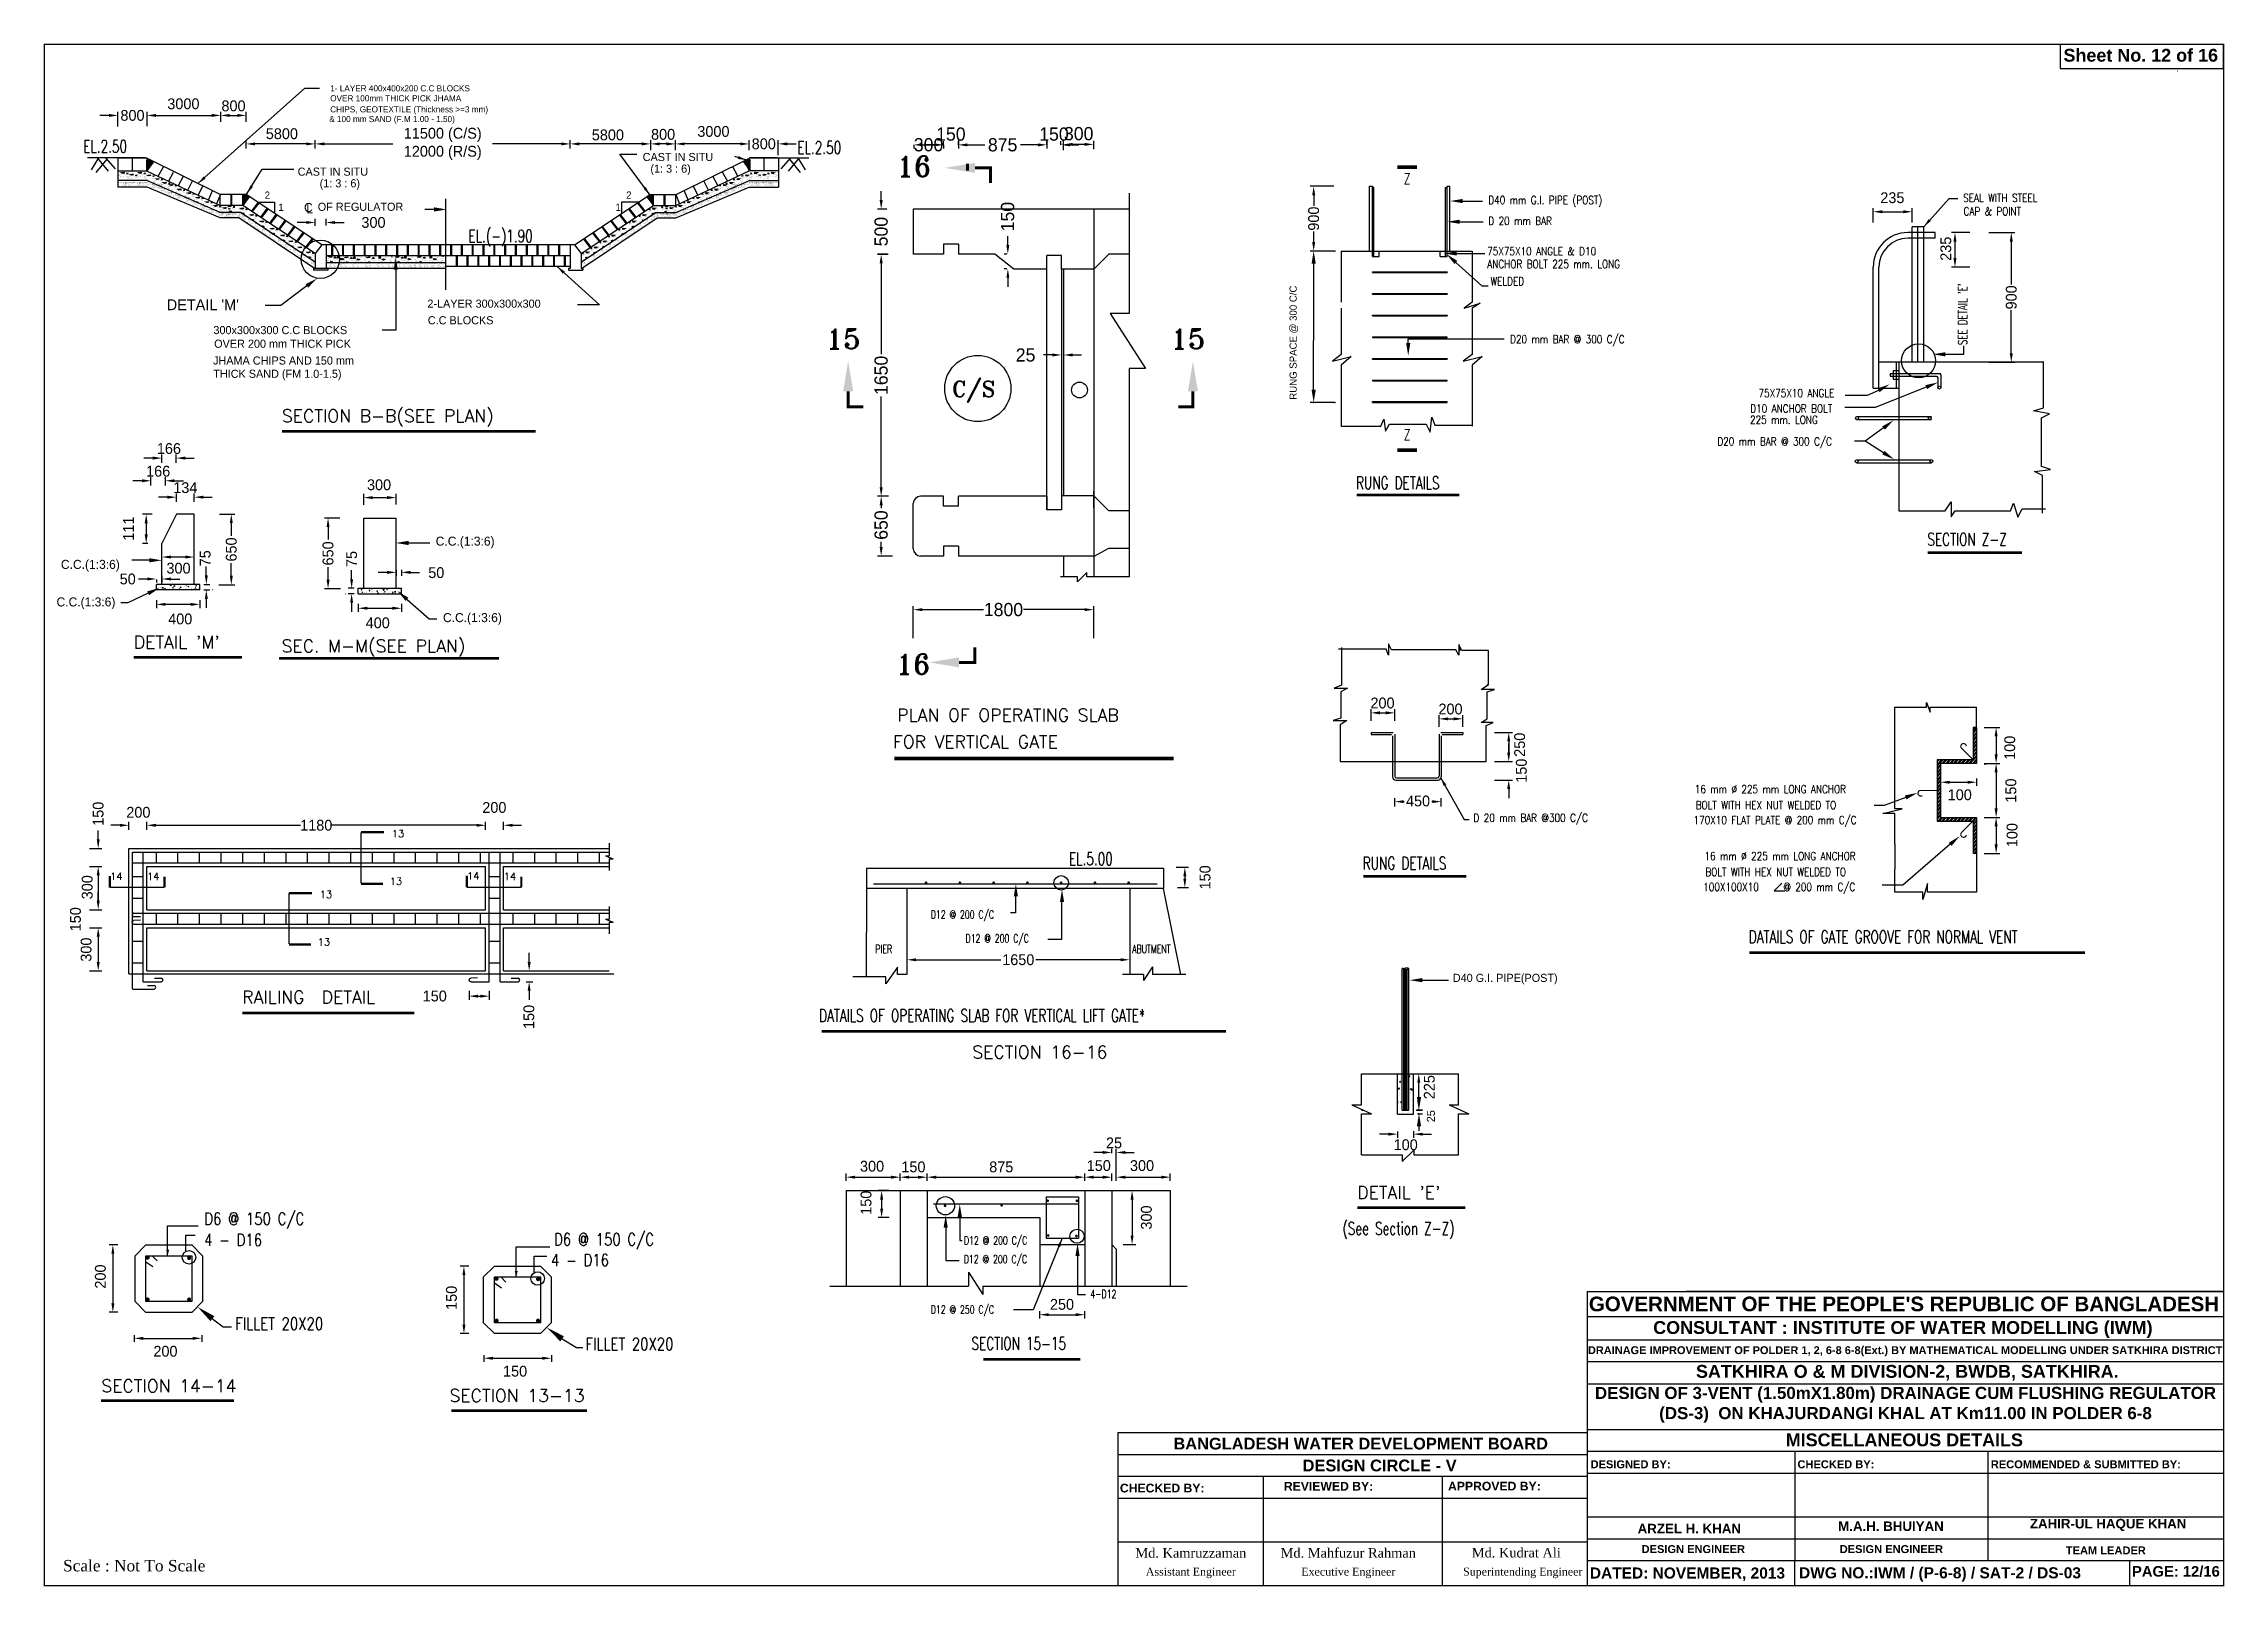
# Model space of a CAD drawing. Extents: x -377620 to 406987, y -326460 to -226264.
# Drawn here: x 346439 to 406987, y -272892 to -230063 of the extents above; entities that cross this region are included whole.
import ezdxf
from ezdxf.enums import TextEntityAlignment as Align

# ---------------------------------------------------------------- set-up
doc = ezdxf.new("R2010")
doc.units = 0
doc.header["$LTSCALE"] = 300
doc.header["$MEASUREMENT"] = 0
doc.layers.get('0').update_dxf_attribs({"linetype": 'CONTINUOUS'})
doc.layers.get('DEFPOINTS').update_dxf_attribs({"linetype": 'CONTINUOUS'})
doc.layers.add('Left Bank Profile', color=7, linetype='CONTINUOUS', lineweight=25)
doc.layers.add('LINE', color=7, linetype='CONTINUOUS')
doc.styles.add('BIG', font='ROMANT.SHX')
doc.styles.add('ROMAND', font='romand')
doc.styles.add('ROMANS', font='romans.shx', dxfattribs={"width": 0.8, "height": 100})
doc.styles.add('RS100', font='ROMANS', dxfattribs={"width": 0.7, "height": 100})
doc.dimstyles.new('3', dxfattribs={"dimtxt": 225, "dimasz": 350, "dimexe": 100, "dimexo": 25, "dimgap": 9, "dimtad": 0, "dimdec": 0, "dimzin": 0, "dimdsep": 46, "dimtxsty": 'Standard', "dimcen": 0, "dimclrd": 5, "dimclre": 6, "dimclrt": 256, "dimadec": 0, "dimazin": 0, "dimtfac": 1, "dimtdec": 0, "dimtofl": 0, "dimtmove": 2, "dimatfit": 3, "dimfxl": 1, "dimtolj": 1, "dimtzin": 0, "dimarcsym": 0})

msp = doc.modelspace()

# ---------------------------------------------------------------- texts
at = {"layer": 'Left Bank Profile', "attachment_point": 8}
for s, insert, char_height, width in [('{\\fArial|b1|i0|c0|p34;DRAINAGE IMPROVEMENT OF POLDER 1, 2, 6-8 6-8(Ext.) BY MATHEMATICAL MODELLING UNDER SATKHIRA DISTRICT}', (398122.4769, -266509.5206), 218.2440533, 18353.970731), ('{\\fArial|b1|i0|c0|p34;ARZEL H. KHAN}', (392130.7758, -271419.4117), 264.093644, 27152.56831)]:
    msp.add_mtext(s, dxfattribs=dict(at, insert=insert, char_height=char_height, width=width))
at = {"layer": 'LINE', "color": 7}
for s, height, style, width, p in [('EL.2.50', 350, 'BIG', 0.7, (347537.7479, -233089.1742)), ('EL.2.50', 350, 'BIG', 0.7, (367366.7479, -233125.1742)), ('Z', 300, 'ROMAND', 0.7, (384208.8889, -233968.4396)), ('D40 mm G.I. PIPE (POST)', 225, 'ROMANS', 0.8, (386548.9395, -234518.2798)), ('SEAL WITH STEEL', 225, 'ROMANS', 0.8, (399734.3022, -234459.672)), ('D 20 mm BAR', 225, 'ROMANS', 0.8, (386548.9395, -235098.1104)), ('CAP & POINT', 225, 'ROMANS', 0.8, (399744.7474, -234830.3473)), ('EL.(-)1.90', 350, 'BIG', 0.7, (358234.2473, -235578.3179)), ('ANCHOR BOLT 225 mm. LONG', 225, 'ROMANS', 0.8, (386520.168, -236293.8456)), ('75X75X10 ANGLE & D10', 225, 'ROMANS', 0.8, (386520.168, -235939.5028)), ('WELDED', 225, 'ROMANS', 0.8, (386609.168, -236773.5028)), ('D20 mm BAR @ 300 C/C', 225, 'ROMANS', 0.8, (387155.0902, -238382.7414)), ('75X75X10 ANGLE', 225, 'ROMANS', 0.8, (394053.1826, -239876.5928)), ('D10 ANCHOR BOLT ', 225, 'ROMANS', 0.8, (393822.9508, -240307.9061)), ('Z', 300, 'ROMAND', 0.7, (384208.8889, -241074.566)), ('D20 mm BAR @ 300 C/C', 225, 'ROMANS', 0.8, (392909.8324, -241220.0757)), (' 225 mm. LONG', 225, 'ROMANS', 0.8, (393692.7641, -240618.8458)), ('RUNG DETAILS', 350, 'BIG', 0.7, (382875.1565, -242433.2275)), ('SECTION Z-Z', 350, 'BIG', 0.7, (398739.7137, -243998.9384)), ('16 mm %%c 225 mm LONG ANCHOR', 225, 'ROMANS', 0.8, (392281.6733, -250872.9979)), ('BOLT WITH HEX NUT WELDED TO', 225, 'ROMANS', 0.8, (392307.4887, -251314.3814)), ('D 20 mm BAR @300 C/C', 225, 'ROMANS', 0.8, (386136.4927, -251668.5577)), (' 170X10 FLAT PLATE @ 200 mm C/C', 225, 'ROMANS', 0.8, (392124.6094, -251730.7867)), ('EL.5.00', 350, 'BIG', 0.7, (374905.6189, -252867.3654)), ('RUNG DETAILS', 350, 'BIG', 0.7, (383064.4223, -252991.6932)), ('16 mm %%c 225 mm LONG ANCHOR', 225, 'ROMANS', 0.8, (392550.9642, -252731.0327)), ('BOLT WITH HEX NUT WELDED TO', 225, 'ROMANS', 0.8, (392576.7796, -253172.4163)), (' 100X100X10    @ 200 mm C/C', 225, 'ROMANS', 0.8, (392393.9003, -253588.8216)), ('D12 @ 200 C/C', 225, 'RS100', 0.7, (371071.323, -254353.6255)), ('D12 @ 200 C/C', 225, 'RS100', 0.7, (372037.5763, -255014.2236)), ('DATAILS OF GATE GROOVE FOR NORMAL VENT', 350, 'BIG', 0.7, (393780.4506, -255033.8507)), ('PIER', 225, 'RS100', 0.7, (369530.9163, -255311.2402)), ('ABUTMENT', 225, 'RS100', 0.7, (376661.9978, -255311.2402)), ('DATAILS OF OPERATING SLAB FOR VERTICAL LIFT GATE*', 350, 'BIG', 0.7, (367968.0175, -257219.3888)), ('D6 @ 150 C/C', 337.5, 'ROMANS', 0.8, (350898.5234, -262854.7195)), ('(See Section Z-Z)', 350, 'BIG', 0.7, (382501, -263129)), ('4 - D16', 337.5, 'ROMANS', 0.8, (350894.0234, -263442.4523)), ('D6 @ 150 C/C', 337.5, 'ROMANS', 0.8, (360610.7282, -263426.8753)), ('D12 @ 200 C/C', 225, 'RS100', 0.7, (371993.3366, -263402.2989)), ('4 - D16', 337.5, 'ROMANS', 0.8, (360526.7282, -264004.0935)), ('D12 @ 200 C/C', 225, 'RS100', 0.7, (371989.0235, -263921.8879)), ('D12 @ 250 C/C', 225, 'RS100', 0.7, (371071.3366, -265319.2989)), ('4-D12 ', 225, 'RS100', 0.7, (375502.1123, -264888.1266)), ('FILLET 20X20', 337.5, 'ROMANS', 0.8, (351760.5111, -265766.189)), ('FILLET 20X20', 337.5, 'ROMANS', 0.8, (361484.744, -266332.2399)), ('SECTION 15-15', 350, 'BIG', 0.7, (372200.7846, -266323.1263))]:
    msp.add_text(s, height=height, dxfattribs=dict(at, style=style, width=width)).set_placement(p)
for s, height, p in [('CAST IN SITU', 225, (363072.0337, -233322.8187)), ('CAST IN SITU', 225, (353491.9755, -233729.8187)), ('(1: 3 : 6)', 225, (363286.1494, -233646.3398)), ('2', 200, (352577.4314, -234368.6109)), ('(1: 3 : 6)', 225, (354102.8598, -234053.3398)), ('2', 200, (362611.2444, -234368.6109)), ('1', 200, (352955.6051, -234705.6536)), ('C', 250, (353667.7639, -234738.0093)), ('L', 250, (353729.6231, -234776.0216)), ('OF REGULATOR', 225, (354050.3025, -234704.8886)), ('1', 200, (362316.7374, -234705.6536)), ("DETAIL 'M'", 300, (349857.8691, -237463.1086)), ('2-LAYER 300x300x300 ', 225, (357093.7178, -237394.6732)), ('300x300x300 C.C BLOCKS', 225, (351153.5443, -238128.6251)), ('C.C BLOCKS', 225, (357105.95, -237856.0298)), ('OVER 200 mm THICK PICK', 225, (351174.3042, -238506.8191)), ('JHAMA CHIPS AND 150 mm', 225, (351143.1195, -238973.7927)), ('THICK SAND (FM 1.0-1.5)', 225, (351149.3186, -239340.7834)), ('C.C.(1:3:6)', 250, (357324.6137, -243999.8635)), ('C.C.(1:3:6)', 250, (346919.2881, -244645.1893)), ('C.C.(1:3:6)', 250, (346797.2881, -245687.1893)), ('C.C.(1:3:6)', 250, (357526.6137, -246122.8635))]:
    msp.add_text(s, height=height, dxfattribs=at).set_placement(p)
at = {"layer": 'LINE', "color": 7, "style": 'BIG'}
for s, height, p in [('16', 556.6, (370127.2591, -233747.9262)), ('15', 556.6, (368161.4621, -238538.6151)), ('15', 556.6, (377733.4621, -238538.6151)), ('C/S', 435.6, (371662.5106, -239867.1544)), ('SECTION B-B(SEE PLAN)', 350, (353054.8246, -240572.5336)), ("DETAIL 'M'", 350, (348942.9697, -246853.2891)), ('SEC. M-M(SEE PLAN)', 350, (353047.5219, -246960.2655)), ('16', 556.6, (370103.018, -247569.4555)), ('PLAN OF OPERATING SLAB', 350, (370139.6517, -248880.9177)), (' FOR VERTICAL GATE ', 350, (369781.6517, -249617.9177)), ('RAILING  DETAIL  ', 350, (351954.2219, -256708.5441)), ('SECTION 16-16', 350, (372224.8841, -258236.1674)), ("DETAIL 'E'", 350, (382910.0286, -262129.3284)), ('SECTION 14-14', 350, (348042.1764, -267502.2176)), ('SECTION 13-13', 350, (357709.3275, -267769.9364))]:
    msp.add_text(s, height=height, dxfattribs=at).set_placement(p)
at = {"layer": 'LINE', "color": 7}
msp.add_text('RUNG SPACE @ 300 C/C', height=200, rotation=90, dxfattribs=at).set_placement((381230.6258, -239949.9296))
at = {"layer": 'LINE', "color": 7, "style": 'RS100', "width": 0.7}
msp.add_text("SEE DETAIL 'E'", height=250, rotation=90, dxfattribs=at).set_placement((399841.6127, -238432.7809))
at = {"layer": 'LINE', "color": 7, "style": 'ROMANS'}
for s, p in [('13', (356109.1168, -252096.7814)), ('14', (348287.2542, -253280.6509)), ('14', (349311.6993, -253284.7588)), ('14', (358197.94, -253270.3721)), ('14', (359217.1794, -253284.7588)), ('13', (354108.679, -253784.0582)), ('13', (356052.6424, -253418.9728)), ('13', (354052.2047, -255106.2496))]:
    msp.add_text(s, height=200, rotation=0.347049193, dxfattribs=at).set_placement(p)
at = {"layer": 'LINE', "color": 7}
msp.add_text('D40 G.I. PIPE(POST)', height=225, dxfattribs=at).set_placement((385564.2476, -255998.4317), align=Align.MIDDLE_LEFT)
msp.add_text('25', height=225, rotation=90, dxfattribs=at).set_placement((384957.375, -259840.0092), align=Align.MIDDLE_CENTER)
for s, insert, char_height, width, attachment_point in [('{\\fArial|b1|i0|c0|p34;Sheet No. 12 of 16}', (404664.4472, -230569.6914), 356.60793, 18855.950215, 8), ("{\\fArial|b1|i0|c0|p34;\\H0.8x;GOVERNMENT OF THE PEOPLE'S REPUBLIC OF BANGLADESH}", (398090.9439, -265260.4275), 509.4399, 18855.950215, 8), ('{\\fArial|b1|i0|c0|p34;\\H1.094x;CONSULTANT : INSTITUTE OF WATER MODELLING (IWM)}', (398059.9439, -265992.1527), 326.041536, 18855.950215, 8), ('{\\fArial|b1|i0|c0|p34;SATKHIRA O & M DIVISION-2, BWDB, SATKHIRA.}', (398183.1958, -267182.1005), 356.60793, 18855.950215, 8), ('{\\fArial|b1|i0|c0|p34;DESIGN OF 3-VENT (1.50mX1.80m) DRAINAGE CUM FLUSHING REGULATOR  (DS-3)  ON KHAJURDANGI KHAL AT Km11.00 IN POLDER 6-8}', (398132.5594, -268350.5221), 335.636531, 17395.981535, 8), ('{\\fArial|b1|i0|c0|p34;BANGLADESH WATER DEVELOPMENT BOARD}', (383006.6353, -269096.2832), 326.041536, 18855.950215, 8), ('{\\fArial|b1|i0|c0|p34;MISCELLANEOUS DETAILS}', (398100.4472, -269007.6914), 356.60793, 18855.950215, 8), ('{\\fArial|b1|i0|c0|p34;DESIGN CIRCLE - V}', (383532.6353, -269703.228), 326.041536, 18855.950215, 8), ('{\\fArial|b1|i0|c0|p34;DESIGNED BY:}', (390500.1052, -269615.2658), 220.078037, 22627.140258, 8), ('{\\fArial|b1|i0|c0|p34;CHECKED BY:}', (396201.1052, -269615.2658), 220.078037, 22627.140258, 8), ('{\\fArial|b1|i0|c0|p34;RECOMMENDED & SUBMITTED BY:}', (403140.1052, -269615.2658), 220.078037, 22627.140258, 8), ('{\\fArial|b1|i0|c0|p34;CHECKED BY:}', (377495.9848, -270287.2602), 242.085841, 24889.854284, 8), ('{\\fArial|b1|i0|c0|p34;REVIEWED BY:}', (382114.1052, -270233.2658), 242.085841, 24889.854284, 8), ('{\\fArial|b1|i0|c0|p34;APPROVED BY:}', (386718.1052, -270233.2658), 242.085841, 24889.854284, 8), ('{\\fArial|b1|i0|c0|p34;M.A.H. BHUIYAN}', (397729.0643, -271357.4545), 264.093644, 27152.56831, 8), ('{\\fArial|b1|i0|c0|p34;ZAHIR-UL HAQUE KHAN}', (403759.0643, -271357.4545), 264.093644, 27152.56831, 8), ('{\\fTimes New Roman|b0|i0|c0|p18;Md. Kamruzzaman}', (378290.9522, -272099.8016), 264.093644, 27152.56831, 8), ('{\\fTimes New Roman|b0|i0|c0|p18;Md. Mahfuzur Rahman}', (382661.9522, -272099.8016), 264.093644, 27152.56831, 8), ('{\\fTimes New Roman|b0|i0|c0|p18;Md. Kudrat Ali}', (387327.1217, -272094.8016), 264.093644, 27152.56831, 8), ('{\\fArial|b1|i0|c0|p34;DESIGN ENGINEER}', (392241.1052, -271970.2658), 220.078037, 22627.140258, 8), ('{\\fArial|b1|i0|c0|p34;DESIGN ENGINEER}', (397741.1052, -271970.2658), 220.078037, 22627.140258, 8), ('{\\fArial|b1|i0|c0|p34;TEAM LEADER}', (403695.1052, -272003.2658), 220.078037, 22627.140258, 8), ('{\\fTimes New Roman|b0|i0|c0|p18;Scale : Not To Scale}', (348954.5216, -272482.9375), 318.399938, 23569.937769, 8), ('{\\fTimes New Roman|b0|i0|c0|p18;Assistant Engineer}', (378290.9522, -272664.9675), 220.078037, 22627.140258, 8), ('{\\fTimes New Roman|b0|i0|c0|p18;Executive Engineer}', (382661.9522, -272664.9675), 220.078037, 22627.140258, 8), ('{\\fTimes New Roman|b0|i0|c0|p18;Superintending Engineer}', (387505.1177, -272664.9675), 220.078037, 22627.140258, 8), ('{\\fArial|b1|i0|c0|p34;DATED: NOVEMBER, 2013}', (389369.8629, -272367.4974), 307.533087, 31618.758508, 1), ('{\\fArial|b1|i0|c0|p34;DWG NO.:IWM / (P-6-8) / SAT-2 / DS-03}', (395176.6703, -272361.4974), 307.533087, 31309.311232, 1), ('{\\fArial|b1|i0|c0|p34;   PAGE: 12/16}', (404079.6287, -272327.4411), 293.437383, 30169.520344, 1)]:
    msp.add_mtext(s, dxfattribs=dict(at, insert=insert, char_height=char_height, width=width, attachment_point=attachment_point))

# ---------------------------------------------------------------- blocks, each defined once
blk = doc.blocks.new('*D46')
at = {"layer": 'DEFPOINTS', "color": 0}
for p in [(347690, -254107), (347690, -254607), (347954, -254607)]:
    blk.add_point(p, dxfattribs=at)
at = {"layer": 'LINE', "color": 7, "lineweight": -2}
for p, q in [((347954, -253857), (347954, -253607)), ((347715, -254107), (348054, -254107)), ((347715, -254607), (348054, -254607)), ((347954, -254857), (347954, -255107))]:
    blk.add_line(p, q, dxfattribs=at)
at = {"layer": 'LINE', "color": 7}
for points in [[(347913, -253857), (347996, -253857), (347954, -254107)], [(347913, -254857), (347996, -254857), (347954, -254607)]]:
    blk.add_solid(points, dxfattribs=at)
at = {"layer": 'LINE', "color": 7, "insert": (347324, -254372), "char_height": 300, "attachment_point": 5, "rotation": 90}
blk.add_mtext('\\A1;150', dxfattribs=at)
blk = doc.blocks.new('*D47')
at = {"layer": 'DEFPOINTS', "color": 0}
for p in [(348954, -265896), (350828, -265896), (350828, -266006)]:
    blk.add_point(p, dxfattribs=at)
at = {"layer": 'LINE', "color": 7, "lineweight": -2}
for p, q in [((348954, -265921), (348954, -266106)), ((349204, -266006), (350578, -266006)), ((350828, -265921), (350828, -266106))]:
    blk.add_line(p, q, dxfattribs=at)
at = {"layer": 'LINE', "color": 7}
for points in [[(349204, -265965), (349204, -266048), (348954, -266006)], [(350578, -265965), (350578, -266048), (350828, -266006)]]:
    blk.add_solid(points, dxfattribs=at)
at = {"layer": 'LINE', "color": 7, "insert": (349821, -266367), "char_height": 300, "attachment_point": 5}
blk.add_mtext('\\A1;200', dxfattribs=at)
blk = doc.blocks.new('*D48')
at = {"layer": 'DEFPOINTS', "color": 0}
for p in [(348522, -263409), (348361, -265284), (348522, -265284)]:
    blk.add_point(p, dxfattribs=at)
at = {"layer": 'LINE', "color": 7, "lineweight": -2}
for p, q in [((348497, -263409), (348261, -263409)), ((348361, -263659), (348361, -265034)), ((348497, -265284), (348261, -265284))]:
    blk.add_line(p, q, dxfattribs=at)
at = {"layer": 'LINE', "color": 7}
for points in [[(348320, -263659), (348403, -263659), (348361, -263409)], [(348320, -265034), (348403, -265034), (348361, -265284)]]:
    blk.add_solid(points, dxfattribs=at)
at = {"layer": 'LINE', "color": 7, "insert": (348016, -264291), "char_height": 300, "attachment_point": 5, "rotation": 90}
blk.add_mtext('\\A1;200', dxfattribs=at)
blk = doc.blocks.new('BAR')
at = {"color": 2, "linetype": 'Continuous', "const_width": 15}
blk.add_lwpolyline([(-7.5, 0, 1), (7.5, 0, 1)], format="xyb", close=True, dxfattribs=at)
blk = doc.blocks.new('A')
at = {"color": 1, "linetype": 'Continuous'}
blk.add_lwpolyline([(0, 0, 0, 56, 0), (0, 111, 56, 56, 0)], format="xyseb", dxfattribs=at)
blk = doc.blocks.new('*D49')
at = {"layer": 'DEFPOINTS', "color": 0}
for p in [(376410, -261902), (376391, -263402), (376659, -263402)]:
    blk.add_point(p, dxfattribs=at)
at = {"layer": 'LINE', "color": 7, "lineweight": -2}
for p, q in [((376435, -261902), (376759, -261902)), ((376659, -262152), (376659, -263152)), ((376416, -263402), (376759, -263402))]:
    blk.add_line(p, q, dxfattribs=at)
at = {"layer": 'LINE', "color": 7}
for points in [[(376617, -262152), (376701, -262152), (376659, -261902)], [(376617, -263152), (376701, -263152), (376659, -263402)]]:
    blk.add_solid(points, dxfattribs=at)
at = {"layer": 'LINE', "color": 7, "insert": (377057, -262652), "char_height": 300, "attachment_point": 5, "rotation": 90}
blk.add_mtext('\\A1;300', dxfattribs=at)
blk = doc.blocks.new('*D50')
at = {"layer": 'DEFPOINTS', "color": 0}
for p in [(358662, -266449), (360536, -266449), (360536, -266559)]:
    blk.add_point(p, dxfattribs=at)
at = {"layer": 'LINE', "color": 7, "lineweight": -2}
for p, q in [((358662, -266474), (358662, -266659)), ((358912, -266559), (360286, -266559)), ((360536, -266474), (360536, -266659))]:
    blk.add_line(p, q, dxfattribs=at)
at = {"layer": 'LINE', "color": 7}
for points in [[(358912, -266517), (358912, -266600), (358662, -266559)], [(360286, -266517), (360286, -266600), (360536, -266559)]]:
    blk.add_solid(points, dxfattribs=at)
at = {"layer": 'LINE', "color": 7, "insert": (359529, -266920), "char_height": 300, "attachment_point": 5}
blk.add_mtext('\\A1;150', dxfattribs=at)
blk = doc.blocks.new('*D51')
at = {"layer": 'DEFPOINTS', "color": 0}
for p in [(374095, -265478), (375345, -265349), (375345, -265478)]:
    blk.add_point(p, dxfattribs=at)
at = {"layer": 'LINE', "color": 7, "lineweight": -2}
for p, q in [((374095, -265453), (374095, -265249)), ((374345, -265349), (375095, -265349)), ((375345, -265453), (375345, -265249))]:
    blk.add_line(p, q, dxfattribs=at)
at = {"layer": 'LINE', "color": 7}
for points in [[(374345, -265308), (374345, -265391), (374095, -265349)], [(375095, -265308), (375095, -265391), (375345, -265349)]]:
    blk.add_solid(points, dxfattribs=at)
at = {"layer": 'LINE', "color": 7, "insert": (374713, -265065), "char_height": 300, "attachment_point": 5}
blk.add_mtext('\\A1;250', dxfattribs=at)
blk = doc.blocks.new('*D52')
at = {"layer": 'DEFPOINTS', "color": 0}
for p in [(358269, -264000), (358108, -265876), (358270, -265876)]:
    blk.add_point(p, dxfattribs=at)
at = {"layer": 'LINE', "color": 7, "lineweight": -2}
for p, q in [((358244, -264000), (358008, -264000)), ((358108, -264250), (358108, -265626)), ((358245, -265876), (358008, -265876))]:
    blk.add_line(p, q, dxfattribs=at)
at = {"layer": 'LINE', "color": 7}
for points in [[(358067, -264250), (358150, -264250), (358108, -264000)], [(358067, -265626), (358150, -265626), (358108, -265876)]]:
    blk.add_solid(points, dxfattribs=at)
at = {"layer": 'LINE', "color": 7, "insert": (357763, -264882), "char_height": 300, "attachment_point": 5, "rotation": 90}
blk.add_mtext('\\A1;150', dxfattribs=at)
blk = doc.blocks.new('*D53')
at = {"layer": 'DEFPOINTS', "color": 0}
for p in [(376095, -260889), (376220, -260846), (376220, -261551)]:
    blk.add_point(p, dxfattribs=at)
at = {"layer": 'LINE', "color": 7, "lineweight": -2}
for p, q in [((375845, -260846), (375595, -260846)), ((376095, -260864), (376095, -260746)), ((376220, -261526), (376220, -260746)), ((376470, -260846), (376720, -260846))]:
    blk.add_line(p, q, dxfattribs=at)
at = {"layer": 'LINE', "color": 7}
for points in [[(375845, -260804), (375845, -260887), (376095, -260846)], [(376470, -260804), (376470, -260887), (376220, -260846)]]:
    blk.add_solid(points, dxfattribs=at)
at = {"layer": 'LINE', "color": 7, "insert": (376158, -260582), "char_height": 300, "attachment_point": 5}
blk.add_mtext('\\A1;25', dxfattribs=at)
blk = doc.blocks.new('*D54')
at = {"layer": 'DEFPOINTS', "color": 0}
for p in [(375345, -261532), (370970, -261661), (375345, -261661)]:
    blk.add_point(p, dxfattribs=at)
at = {"layer": 'LINE', "color": 7, "lineweight": -2}
for p, q in [((370970, -261636), (370970, -261432)), ((371220, -261532), (375095, -261532)), ((375345, -261636), (375345, -261432))]:
    blk.add_line(p, q, dxfattribs=at)
at = {"layer": 'LINE', "color": 7}
for points in [[(371220, -261490), (371220, -261574), (370970, -261532)], [(375095, -261490), (375095, -261574), (375345, -261532)]]:
    blk.add_solid(points, dxfattribs=at)
at = {"layer": 'LINE', "color": 7, "insert": (373027, -261248), "char_height": 300, "attachment_point": 5}
blk.add_mtext('\\A1;875', dxfattribs=at)
blk = doc.blocks.new('*D55')
at = {"layer": 'DEFPOINTS', "color": 0}
for p in [(369926, -261902), (369705, -262652), (369939, -262652)]:
    blk.add_point(p, dxfattribs=at)
at = {"layer": 'LINE', "color": 7, "lineweight": -2}
for p, q in [((369901, -261902), (369605, -261902)), ((369705, -262152), (369705, -262402)), ((369914, -262652), (369605, -262652))]:
    blk.add_line(p, q, dxfattribs=at)
at = {"layer": 'LINE', "color": 7}
for points in [[(369664, -262152), (369747, -262152), (369705, -261902)], [(369664, -262402), (369747, -262402), (369705, -262652)]]:
    blk.add_solid(points, dxfattribs=at)
at = {"layer": 'LINE', "color": 7, "insert": (369274, -262242), "char_height": 300, "attachment_point": 5, "rotation": 90}
blk.add_mtext('\\A1;150', dxfattribs=at)
blk = doc.blocks.new('*D56')
at = {"layer": 'DEFPOINTS', "color": 0}
for p in [(370220, -261532), (368720, -261661), (370220, -261661)]:
    blk.add_point(p, dxfattribs=at)
at = {"layer": 'LINE', "color": 7, "lineweight": -2}
for p, q in [((368720, -261636), (368720, -261432)), ((368970, -261532), (369970, -261532)), ((370220, -261636), (370220, -261432))]:
    blk.add_line(p, q, dxfattribs=at)
at = {"layer": 'LINE', "color": 7}
for points in [[(368970, -261490), (368970, -261574), (368720, -261532)], [(369970, -261490), (369970, -261574), (370220, -261532)]]:
    blk.add_solid(points, dxfattribs=at)
at = {"layer": 'LINE', "color": 7, "insert": (369440, -261230), "char_height": 300, "attachment_point": 5}
blk.add_mtext('\\A1;300', dxfattribs=at)
blk = doc.blocks.new('*D57')
at = {"layer": 'DEFPOINTS', "color": 0}
for p in [(370970, -261532), (370220, -261661), (370970, -261661)]:
    blk.add_point(p, dxfattribs=at)
at = {"layer": 'LINE', "color": 7, "lineweight": -2}
for p, q in [((370220, -261636), (370220, -261432)), ((370470, -261532), (370720, -261532)), ((370970, -261636), (370970, -261432))]:
    blk.add_line(p, q, dxfattribs=at)
at = {"layer": 'LINE', "color": 7}
for points in [[(370470, -261490), (370470, -261574), (370220, -261532)], [(370720, -261490), (370720, -261574), (370970, -261532)]]:
    blk.add_solid(points, dxfattribs=at)
at = {"layer": 'LINE', "color": 7, "insert": (370588, -261248), "char_height": 300, "attachment_point": 5}
blk.add_mtext('\\A1;150', dxfattribs=at)
blk = doc.blocks.new('*D58')
at = {"layer": 'DEFPOINTS', "color": 0}
for p in [(376095, -261532), (375345, -261661), (376095, -261661)]:
    blk.add_point(p, dxfattribs=at)
at = {"layer": 'LINE', "color": 7, "lineweight": -2}
for p, q in [((375345, -261636), (375345, -261432)), ((375595, -261532), (375845, -261532)), ((376095, -261636), (376095, -261432))]:
    blk.add_line(p, q, dxfattribs=at)
at = {"layer": 'LINE', "color": 7}
for points in [[(375595, -261490), (375595, -261574), (375345, -261532)], [(375845, -261490), (375845, -261574), (376095, -261532)]]:
    blk.add_solid(points, dxfattribs=at)
at = {"layer": 'LINE', "color": 7, "insert": (375735, -261212), "char_height": 300, "attachment_point": 5}
blk.add_mtext('\\A1;150', dxfattribs=at)
blk = doc.blocks.new('*D59')
at = {"layer": 'DEFPOINTS', "color": 0}
for p in [(377720, -261532), (376220, -261661), (377720, -261661)]:
    blk.add_point(p, dxfattribs=at)
at = {"layer": 'LINE', "color": 7, "lineweight": -2}
for p, q in [((376220, -261636), (376220, -261432)), ((376470, -261532), (377470, -261532)), ((377720, -261636), (377720, -261432))]:
    blk.add_line(p, q, dxfattribs=at)
at = {"layer": 'LINE', "color": 7}
for points in [[(376470, -261490), (376470, -261574), (376220, -261532)], [(377470, -261490), (377470, -261574), (377720, -261532)]]:
    blk.add_solid(points, dxfattribs=at)
at = {"layer": 'LINE', "color": 7, "insert": (376936, -261212), "char_height": 300, "attachment_point": 5}
blk.add_mtext('\\A1;300', dxfattribs=at)
blk = doc.blocks.new('ARC')
at = {"color": 6, "linetype": 'Continuous'}
blk.add_line((-46, 25), (1, 25), dxfattribs=at)
blk.add_arc((0, 12), 12.5, 268.1217, 88.1217, dxfattribs=at)
blk = doc.blocks.new('*D60')
at = {"layer": 'DEFPOINTS', "color": 0}
for p in [(347690, -254607), (347690, -255807), (347954, -255807)]:
    blk.add_point(p, dxfattribs=at)
at = {"layer": 'LINE', "color": 7, "lineweight": -2}
for p, q in [((347715, -254607), (348054, -254607)), ((347954, -254857), (347954, -255557)), ((347715, -255807), (348054, -255807))]:
    blk.add_line(p, q, dxfattribs=at)
at = {"layer": 'LINE', "color": 7}
for points in [[(347913, -254857), (347996, -254857), (347954, -254607)], [(347913, -255557), (347996, -255557), (347954, -255807)]]:
    blk.add_solid(points, dxfattribs=at)
at = {"layer": 'LINE', "color": 7, "insert": (347620, -255215), "char_height": 300, "attachment_point": 5, "rotation": 90}
blk.add_mtext('\\A1;300', dxfattribs=at)
blk = doc.blocks.new('*D61')
at = {"layer": 'DEFPOINTS', "color": 0}
for p in [(370406, -255125), (370406, -255497), (376594, -255159)]:
    blk.add_point(p, dxfattribs=at)
at = {"layer": 'LINE', "color": 7, "lineweight": -2}
for p, q in [((370406, -255150), (370406, -255597)), ((370656, -255497), (373016, -255497)), ((376344, -255497), (373984, -255497)), ((376594, -255184), (376594, -255597))]:
    blk.add_line(p, q, dxfattribs=at)
at = {"layer": 'LINE', "color": 7}
for points in [[(370656, -255455), (370656, -255538), (370406, -255497)], [(376344, -255455), (376344, -255538), (376594, -255497)]]:
    blk.add_solid(points, dxfattribs=at)
at = {"layer": 'LINE', "color": 7, "insert": (373500, -255497), "char_height": 300, "attachment_point": 5}
blk.add_mtext('\\A1;1650', dxfattribs=at)
blk = doc.blocks.new('*D62')
at = {"layer": 'DEFPOINTS', "color": 0}
for p in [(359814, -255807), (359814, -256107), (359919, -256107)]:
    blk.add_point(p, dxfattribs=at)
at = {"layer": 'LINE', "color": 7, "lineweight": -2}
for p, q in [((359919, -255557), (359919, -255307)), ((359839, -255807), (360019, -255807)), ((359839, -256107), (360019, -256107)), ((359919, -256357), (359919, -256607))]:
    blk.add_line(p, q, dxfattribs=at)
at = {"layer": 'LINE', "color": 7}
for points in [[(359877, -255557), (359961, -255557), (359919, -255807)], [(359877, -256357), (359961, -256357), (359919, -256107)]]:
    blk.add_solid(points, dxfattribs=at)
at = {"layer": 'LINE', "color": 7, "insert": (359913, -257083), "char_height": 300, "attachment_point": 5, "rotation": 90}
blk.add_mtext('\\A1;150', dxfattribs=at)
blk = doc.blocks.new('*D63')
at = {"layer": 'DEFPOINTS', "color": 0}
for p in [(358252, -256338), (358811, -256338), (358811, -256507)]:
    blk.add_point(p, dxfattribs=at)
at = {"layer": 'LINE', "color": 7, "lineweight": -2}
for p, q in [((358252, -256363), (358252, -256607)), ((358502, -256507), (358561, -256507)), ((358811, -256363), (358811, -256607))]:
    blk.add_line(p, q, dxfattribs=at)
at = {"layer": 'LINE', "color": 7}
for points in [[(358502, -256465), (358502, -256549), (358252, -256507)], [(358561, -256465), (358561, -256549), (358811, -256507)]]:
    blk.add_solid(points, dxfattribs=at)
at = {"layer": 'LINE', "color": 7, "insert": (357298, -256505), "char_height": 300, "attachment_point": 5}
blk.add_mtext('\\A1;150', dxfattribs=at)
blk = doc.blocks.new('*D64')
at = {"layer": 'DEFPOINTS', "color": 0}
for p in [(377854, -252929), (377899, -253492), (378124, -253492)]:
    blk.add_point(p, dxfattribs=at)
at = {"layer": 'LINE', "color": 7, "lineweight": -2}
for p, q in [((377879, -252929), (378224, -252929)), ((377924, -253492), (378224, -253492)), ((378124, -253179), (378124, -253242))]:
    blk.add_line(p, q, dxfattribs=at)
at = {"layer": 'LINE', "color": 7}
for points in [[(378082, -253179), (378165, -253179), (378124, -252929)], [(378082, -253242), (378165, -253242), (378124, -253492)]]:
    blk.add_solid(points, dxfattribs=at)
at = {"layer": 'LINE', "color": 7, "insert": (378687, -253210), "char_height": 300, "attachment_point": 5, "rotation": 90}
blk.add_mtext('\\A1;150', dxfattribs=at)
blk = doc.blocks.new('*D65')
at = {"layer": 'DEFPOINTS', "color": 0}
for p in [(384026, -260243), (384476, -260229), (384476, -260337)]:
    blk.add_point(p, dxfattribs=at)
at = {"layer": 'LINE', "color": 7, "lineweight": -2}
for p, q in [((383776, -260337), (383526, -260337)), ((384026, -260268), (384026, -260437)), ((384476, -260254), (384476, -260437)), ((384726, -260337), (384976, -260337))]:
    blk.add_line(p, q, dxfattribs=at)
at = {"layer": 'LINE', "color": 7}
for points in [[(383776, -260296), (383776, -260379), (384026, -260337)], [(384726, -260296), (384726, -260379), (384476, -260337)]]:
    blk.add_solid(points, dxfattribs=at)
at = {"layer": 'LINE', "color": 7, "insert": (384256, -260633), "char_height": 300, "attachment_point": 5}
blk.add_mtext('\\A1;100', dxfattribs=at)
blk = doc.blocks.new('*D66')
at = {"layer": 'DEFPOINTS', "color": 0}
for p in [(384532, -258659), (384620, -258659), (384523, -259671)]:
    blk.add_point(p, dxfattribs=at)
at = {"layer": 'LINE', "color": 7, "lineweight": -2}
for p, q in [((384557, -258659), (384720, -258659)), ((384620, -259421), (384620, -258909)), ((384548, -259671), (384720, -259671))]:
    blk.add_line(p, q, dxfattribs=at)
at = {"layer": 'LINE', "color": 7}
for points in [[(384578, -258909), (384661, -258909), (384620, -258659)], [(384578, -259421), (384661, -259421), (384620, -259671)]]:
    blk.add_solid(points, dxfattribs=at)
at = {"layer": 'LINE', "color": 7, "insert": (384913, -259033), "char_height": 300, "attachment_point": 5, "rotation": 90}
blk.add_mtext('\\A1;225', dxfattribs=at)
blk = doc.blocks.new('*X28')
at = {"color": 0}
for p, q in [((15310, -4460), (15310, -4460)), ((15326, -4278), (15326, -4278)), ((15328, -4671), (15352, -4643)), ((15328, -4671), (15358, -4674)), ((15358, -4674), (15352, -4643)), ((15360, -4472), (15395, -4458)), ((15360, -4472), (15385, -4489)), ((15361, -4813), (15361, -4813)), ((15383, -4698), (15383, -4698)), ((15385, -4489), (15395, -4458)), ((15389, -4532), (15389, -4532)), ((15395, -4365), (15395, -4365)), ((15396, -4799), (15396, -4799)), ((15397, -4422), (15397, -4422)), ((15431, -4345), (15431, -4345)), ((15435, -4444), (15435, -4444)), ((15619, -4324), (15642, -4298)), ((15619, -4327), (15647, -4329)), ((15624, -4419), (15624, -4419)), ((15636, -4827), (15636, -4827)), ((15647, -4329), (15642, -4298)), ((15642, -4661), (15642, -4661)), ((15648, -4494), (15648, -4494)), ((15654, -4328), (15654, -4328)), ((15659, -4673), (15694, -4660)), ((15659, -4673), (15684, -4690)), ((15663, -4810), (15663, -4810)), ((15677, -4772), (15677, -4772)), ((15684, -4690), (15694, -4660)), ((15687, -4703), (15711, -4674)), ((15687, -4703), (15717, -4705)), ((15688, -4372), (15688, -4372)), ((15698, -4356), (15698, -4356)), ((15717, -4705), (15711, -4674)), ((15740, -4579), (15754, -4565)), ((15740, -4579), (15754, -4581)), ((15304, -5034), (15312, -5026)), ((15304, -5071), (15317, -5073)), ((15317, -5073), (15312, -5026)), ((15358, -5364), (15358, -5364)), ((15364, -5198), (15364, -5198)), ((15370, -5031), (15370, -5031)), ((15376, -4865), (15376, -4865)), ((15395, -5055), (15395, -5055)), ((15398, -5047), (15422, -5019)), ((15398, -5047), (15427, -5050)), ((15407, -5347), (15407, -5347)), ((15414, -5166), (15414, -5166)), ((15427, -5050), (15422, -5019)), ((15466, -5320), (15466, -5320)), ((15597, -5322), (15597, -5322)), ((15618, -5327), (15618, -5327)), ((15624, -5160), (15624, -5160)), ((15630, -4994), (15630, -4994)), ((15670, -4953), (15670, -4953)), ((15687, -5005), (15687, -5005)), ((15728, -5125), (15728, -5125)), ((15733, -5331), (15733, -5331))]:
    blk.add_line(p, q, dxfattribs=at)
blk = doc.blocks.new('*D67')
at = {"layer": 'DEFPOINTS', "color": 0}
for p in [(369912, -235917), (369693, -242628), (369917, -242628)]:
    blk.add_point(p, dxfattribs=at)
at = {"layer": 'LINE', "color": 7, "lineweight": -2}
for p, q in [((369887, -235917), (369593, -235917)), ((369693, -236167), (369693, -238683)), ((369693, -242378), (369693, -239862)), ((369892, -242628), (369593, -242628))]:
    blk.add_line(p, q, dxfattribs=at)
at = {"layer": 'LINE', "color": 7}
for points in [[(369651, -236167), (369735, -236167), (369693, -235917)], [(369651, -242378), (369735, -242378), (369693, -242628)]]:
    blk.add_solid(points, dxfattribs=at)
at = {"layer": 'LINE', "color": 7, "insert": (369693, -239273), "char_height": 300, "attachment_point": 5, "rotation": 90}
blk.add_mtext('\\A1;{\\H1.222x;\\C7;1650}', dxfattribs=at)
blk = doc.blocks.new('*D68')
at = {"layer": 'DEFPOINTS', "color": 0}
for p in [(400422, -235308), (400422, -238908), (401070, -238908)]:
    blk.add_point(p, dxfattribs=at)
at = {"layer": 'LINE', "color": 7, "lineweight": -2}
for p, q in [((400447, -235308), (401170, -235308)), ((401070, -235558), (401070, -236749)), ((401070, -238658), (401070, -237467)), ((400447, -238908), (401170, -238908))]:
    blk.add_line(p, q, dxfattribs=at)
at = {"layer": 'LINE', "color": 7}
for points in [[(401028, -235558), (401112, -235558), (401070, -235308)], [(401028, -238658), (401112, -238658), (401070, -238908)]]:
    blk.add_solid(points, dxfattribs=at)
at = {"layer": 'LINE', "color": 7, "insert": (401070, -237108), "char_height": 300, "attachment_point": 5, "rotation": 90}
blk.add_mtext('\\A1;900', dxfattribs=at)
blk = doc.blocks.new('*D69')
at = {"layer": 'DEFPOINTS', "color": 0}
for p in [(370585, -245777), (370585, -246594), (375594, -246594)]:
    blk.add_point(p, dxfattribs=at)
at = {"layer": 'LINE', "color": 7, "lineweight": -2}
for p, q in [((370585, -246569), (370585, -245677)), ((370835, -245777), (372531, -245777)), ((375344, -245777), (373648, -245777)), ((375594, -246569), (375594, -245677))]:
    blk.add_line(p, q, dxfattribs=at)
at = {"layer": 'LINE', "color": 7}
for points in [[(370835, -245736), (370835, -245819), (370585, -245777)], [(375344, -245736), (375344, -245819), (375594, -245777)]]:
    blk.add_solid(points, dxfattribs=at)
at = {"layer": 'LINE', "color": 7, "insert": (373089, -245777), "char_height": 300, "attachment_point": 5}
blk.add_mtext('\\A1;{\\H1.222x;\\C7;1800}', dxfattribs=at)
blk = doc.blocks.new('*D70')
at = {"layer": 'DEFPOINTS', "color": 0}
for p in [(349572, -245487), (349572, -245631), (350772, -245487)]:
    blk.add_point(p, dxfattribs=at)
at = {"layer": 'LINE', "color": 7, "lineweight": -2}
for p, q in [((349572, -245512), (349572, -245731)), ((350522, -245631), (349822, -245631)), ((350772, -245512), (350772, -245731))]:
    blk.add_line(p, q, dxfattribs=at)
at = {"layer": 'LINE', "color": 7}
for points in [[(349822, -245589), (349822, -245672), (349572, -245631)], [(350522, -245589), (350522, -245672), (350772, -245631)]]:
    blk.add_solid(points, dxfattribs=at)
at = {"layer": 'LINE', "color": 7, "insert": (350232, -246037), "char_height": 300, "attachment_point": 5}
blk.add_mtext('\\A1;400', dxfattribs=at)
blk = doc.blocks.new('*D71')
at = {"layer": 'DEFPOINTS', "color": 0}
for p in [(355175, -245594), (356375, -245594), (356375, -245738)]:
    blk.add_point(p, dxfattribs=at)
at = {"layer": 'LINE', "color": 7, "lineweight": -2}
for p, q in [((355175, -245619), (355175, -245838)), ((355425, -245738), (356125, -245738)), ((356375, -245619), (356375, -245838))]:
    blk.add_line(p, q, dxfattribs=at)
at = {"layer": 'LINE', "color": 7}
for points in [[(355425, -245696), (355425, -245779), (355175, -245738)], [(356125, -245696), (356125, -245779), (356375, -245738)]]:
    blk.add_solid(points, dxfattribs=at)
at = {"layer": 'LINE', "color": 7, "insert": (355715, -246144), "char_height": 300, "attachment_point": 5}
blk.add_mtext('\\A1;400', dxfattribs=at)
blk = doc.blocks.new('*D72')
at = {"layer": 'DEFPOINTS', "color": 0}
for p in [(358711, -251763), (349305, -251918), (358711, -251918)]:
    blk.add_point(p, dxfattribs=at)
at = {"layer": 'LINE', "color": 7, "lineweight": -2}
for p, q in [((349305, -251893), (349305, -251663)), ((349555, -251763), (353574, -251763)), ((358461, -251763), (354442, -251763)), ((358711, -251893), (358711, -251663))]:
    blk.add_line(p, q, dxfattribs=at)
at = {"layer": 'LINE', "color": 7}
for points in [[(349555, -251722), (349555, -251805), (349305, -251763)], [(358461, -251722), (358461, -251805), (358711, -251763)]]:
    blk.add_solid(points, dxfattribs=at)
at = {"layer": 'LINE', "color": 7, "insert": (354008, -251763), "char_height": 300, "attachment_point": 5}
blk.add_mtext('\\A1;1180', dxfattribs=at)
blk = doc.blocks.new('*D73')
at = {"layer": 'DEFPOINTS', "color": 0}
for p in [(347690, -252407), (347690, -252907), (347954, -252907)]:
    blk.add_point(p, dxfattribs=at)
at = {"layer": 'LINE', "color": 7, "lineweight": -2}
for p, q in [((347715, -252407), (348054, -252407)), ((347954, -252157), (347954, -251907)), ((347715, -252907), (348054, -252907)), ((347954, -253157), (347954, -253407))]:
    blk.add_line(p, q, dxfattribs=at)
at = {"layer": 'LINE', "color": 7}
for points in [[(347913, -252157), (347996, -252157), (347954, -252407)], [(347913, -253157), (347996, -253157), (347954, -252907)]]:
    blk.add_solid(points, dxfattribs=at)
at = {"layer": 'LINE', "color": 7, "insert": (347954, -251443), "char_height": 300, "attachment_point": 5, "rotation": 90}
blk.add_mtext('\\A1;150', dxfattribs=at)
blk = doc.blocks.new('*D74')
at = {"layer": 'DEFPOINTS', "color": 0}
for p in [(347690, -252907), (347690, -254107), (347954, -254107)]:
    blk.add_point(p, dxfattribs=at)
at = {"layer": 'LINE', "color": 7, "lineweight": -2}
for p, q in [((347715, -252907), (348054, -252907)), ((347954, -253157), (347954, -253857)), ((347715, -254107), (348054, -254107))]:
    blk.add_line(p, q, dxfattribs=at)
at = {"layer": 'LINE', "color": 7}
for points in [[(347913, -253157), (347996, -253157), (347954, -252907)], [(347913, -253857), (347996, -253857), (347954, -254107)]]:
    blk.add_solid(points, dxfattribs=at)
at = {"layer": 'LINE', "color": 7, "insert": (347650, -253484), "char_height": 300, "attachment_point": 5, "rotation": 90}
blk.add_mtext('\\A1;300', dxfattribs=at)
blk = doc.blocks.new('*D75')
at = {"layer": 'DEFPOINTS', "color": 0}
for p in [(349305, -251763), (348805, -251918), (349305, -251918)]:
    blk.add_point(p, dxfattribs=at)
at = {"layer": 'LINE', "color": 7, "lineweight": -2}
for p, q in [((348555, -251763), (348305, -251763)), ((348805, -251893), (348805, -251663)), ((349305, -251893), (349305, -251663)), ((349555, -251763), (349805, -251763))]:
    blk.add_line(p, q, dxfattribs=at)
at = {"layer": 'LINE', "color": 7}
for points in [[(348555, -251722), (348555, -251805), (348805, -251763)], [(349555, -251722), (349555, -251805), (349305, -251763)]]:
    blk.add_solid(points, dxfattribs=at)
at = {"layer": 'LINE', "color": 7, "insert": (349070, -251404), "char_height": 300, "attachment_point": 5}
blk.add_mtext('\\A1;200', dxfattribs=at)
blk = doc.blocks.new('*D76')
at = {"layer": 'DEFPOINTS', "color": 0}
for p in [(359211, -251763), (358711, -251918), (359211, -251918)]:
    blk.add_point(p, dxfattribs=at)
at = {"layer": 'LINE', "color": 7, "lineweight": -2}
for p, q in [((358461, -251763), (358211, -251763)), ((358711, -251893), (358711, -251663)), ((359211, -251893), (359211, -251663)), ((359461, -251763), (359711, -251763))]:
    blk.add_line(p, q, dxfattribs=at)
at = {"layer": 'LINE', "color": 7}
for points in [[(358461, -251722), (358461, -251805), (358711, -251763)], [(359461, -251722), (359461, -251805), (359211, -251763)]]:
    blk.add_solid(points, dxfattribs=at)
at = {"layer": 'LINE', "color": 7, "insert": (358953, -251270), "char_height": 300, "attachment_point": 5}
blk.add_mtext('\\A1;200', dxfattribs=at)
blk = doc.blocks.new('*D77')
at = {"layer": 'DEFPOINTS', "color": 0}
for p in [(356225, -242666), (355325, -242893), (356225, -242881)]:
    blk.add_point(p, dxfattribs=at)
at = {"layer": 'LINE', "color": 7, "lineweight": -2}
for p, q in [((355325, -242868), (355325, -242566)), ((355575, -242666), (355975, -242666)), ((356225, -242856), (356225, -242566))]:
    blk.add_line(p, q, dxfattribs=at)
at = {"layer": 'LINE', "color": 7}
for points in [[(355575, -242624), (355575, -242708), (355325, -242666)], [(355975, -242624), (355975, -242708), (356225, -242666)]]:
    blk.add_solid(points, dxfattribs=at)
at = {"layer": 'LINE', "color": 7, "insert": (355752, -242312), "char_height": 300, "attachment_point": 5}
blk.add_mtext('\\A1;300', dxfattribs=at)
blk = doc.blocks.new('*X29')
at = {"color": 0}
for p, q in [((-6203, -26936), (-6203, -26936)), ((-6193, -26933), (-6193, -26933)), ((-6192, -26905), (-6192, -26905)), ((-6187, -26944), (-6187, -26944)), ((-6186, -26911), (-6186, -26911)), ((-6185, -26915), (-6180, -26909)), ((-6185, -26915), (-6179, -26915)), ((-6179, -26915), (-6180, -26909)), ((-6178, -26935), (-6171, -26933)), ((-6178, -26935), (-6173, -26939)), ((-6173, -26939), (-6171, -26933)), ((-6154, -26940), (-6154, -26940)), ((-6140, -26935), (-6140, -26935)), ((-6139, -26928), (-6139, -26928)), ((-6137, -26938), (-6137, -26938)), ((-6135, -26904), (-6135, -26904)), ((-6114, -26925), (-6114, -26925)), ((-6113, -26921), (-6108, -26915)), ((-6113, -26921), (-6107, -26922)), ((-6107, -26922), (-6109, -26915)), ((-6095, -26930), (-6095, -26930)), ((-6094, -26903), (-6087, -26901)), ((-6094, -26903), (-6089, -26907)), ((-6091, -26900), (-6090, -26900)), ((-6091, -26900), (-6082, -26902)), ((-6089, -26907), (-6087, -26901)), ((-6086, -26937), (-6086, -26937)), ((-6085, -26930), (-6085, -26930)), ((-6082, -26902), (-6082, -26900)), ((-6077, -26920), (-6077, -26920)), ((-6042, -26927), (-6037, -26922)), ((-6042, -26927), (-6036, -26928)), ((-6037, -26920), (-6037, -26920)), ((-6036, -26928), (-6037, -26922)), ((-6034, -26943), (-6027, -26941)), ((-6034, -26943), (-6029, -26947)), ((-6033, -26923), (-6033, -26923)), ((-6033, -26939), (-6033, -26939)), ((-6029, -26947), (-6027, -26941)), ((-6015, -26948), (-6015, -26948)), ((-6013, -26912), (-6013, -26912)), ((-5992, -26902), (-5992, -26902)), ((-5988, -26908), (-5988, -26908)), ((-5984, -26917), (-5976, -26909)), ((-5984, -26917), (-5975, -26918)), ((-5984, -26950), (-5984, -26950)), ((-5983, -26917), (-5983, -26917)), ((-5979, -26910), (-5979, -26910)), ((-5979, -26942), (-5979, -26942)), ((-5977, -26943), (-5977, -26943)), ((-5975, -26918), (-5976, -26909)), ((-5970, -26934), (-5965, -26928)), ((-5970, -26934), (-5964, -26934)), ((-5964, -26934), (-5965, -26928)), ((-5951, -26903), (-5951, -26903)), ((-5950, -26911), (-5943, -26909)), ((-5950, -26911), (-5945, -26915)), ((-5945, -26915), (-5943, -26909)), ((-5938, -26904), (-5938, -26904)), ((-5932, -26942), (-5932, -26942)), ((-5931, -26909), (-5931, -26909)), ((-5926, -26944), (-5926, -26944)), ((-5920, -26900), (-5920, -26900)), ((-5914, -26934), (-5914, -26934)), ((-5898, -26940), (-5893, -26934)), ((-5898, -26940), (-5892, -26940)), ((-5892, -26940), (-5893, -26934)), ((-5889, -26931), (-5889, -26931)), ((-5887, -26950), (-5884, -26949)), ((-5885, -26906), (-5885, -26906)), ((-5884, -26950), (-5884, -26949)), ((-5881, -26935), (-5881, -26935)), ((-5880, -26902), (-5880, -26902)), ((-5877, -26934), (-5869, -26925)), ((-5877, -26934), (-5868, -26935)), ((-5873, -26946), (-5873, -26946)), ((-5868, -26935), (-5869, -26925)), ((-5866, -26950), (-5866, -26950)), ((-5851, -26926), (-5851, -26926)), ((-5832, -26909), (-5832, -26909)), ((-5830, -26929), (-5830, -26929)), ((-5826, -26946), (-5822, -26940)), ((-5826, -26946), (-5820, -26947)), ((-5820, -26947), (-5822, -26940)), ((-5819, -26948), (-5819, -26948))]:
    blk.add_line(p, q, dxfattribs=at)
blk = doc.blocks.new('*D78')
at = {"layer": 'DEFPOINTS', "color": 0}
for p in [(356225, -244646), (356375, -244644), (356375, -244742)]:
    blk.add_point(p, dxfattribs=at)
at = {"layer": 'LINE', "color": 7, "lineweight": -2}
for p, q in [((355975, -244742), (355725, -244742)), ((356225, -244671), (356225, -244842)), ((356375, -244669), (356375, -244842)), ((356625, -244742), (356875, -244742))]:
    blk.add_line(p, q, dxfattribs=at)
at = {"layer": 'LINE', "color": 7}
for points in [[(355975, -244700), (355975, -244783), (356225, -244742)], [(356625, -244700), (356625, -244783), (356375, -244742)]]:
    blk.add_solid(points, dxfattribs=at)
at = {"layer": 'LINE', "color": 7, "insert": (357341, -244751), "char_height": 300, "attachment_point": 5}
blk.add_mtext('\\A1;50', dxfattribs=at)
blk = doc.blocks.new('*D79')
at = {"layer": 'DEFPOINTS', "color": 0}
for p in [(349718, -241569), (349718, -241729), (350119, -241729)]:
    blk.add_point(p, dxfattribs=at)
at = {"layer": 'LINE', "color": 7, "lineweight": -2}
for p, q in [((349468, -241569), (349218, -241569)), ((349718, -241704), (349718, -241469)), ((350119, -241704), (350119, -241469)), ((350369, -241569), (350619, -241569))]:
    blk.add_line(p, q, dxfattribs=at)
at = {"layer": 'LINE', "color": 7}
for points in [[(349468, -241527), (349468, -241611), (349718, -241569)], [(350369, -241527), (350369, -241611), (350119, -241569)]]:
    blk.add_solid(points, dxfattribs=at)
at = {"layer": 'LINE', "color": 7, "insert": (349918, -241306), "char_height": 300, "attachment_point": 5}
blk.add_mtext('\\A1;166', dxfattribs=at)
blk = doc.blocks.new('*D80')
at = {"layer": 'DEFPOINTS', "color": 0}
for p in [(354687, -243235), (354336, -245197), (354709, -245197)]:
    blk.add_point(p, dxfattribs=at)
at = {"layer": 'LINE', "color": 7, "lineweight": -2}
for p, q in [((354662, -243235), (354236, -243235)), ((354336, -243485), (354336, -243832)), ((354336, -244947), (354336, -244600)), ((354684, -245197), (354236, -245197))]:
    blk.add_line(p, q, dxfattribs=at)
at = {"layer": 'LINE', "color": 7}
for points in [[(354294, -243485), (354378, -243485), (354336, -243235)], [(354294, -244947), (354378, -244947), (354336, -245197)]]:
    blk.add_solid(points, dxfattribs=at)
at = {"layer": 'LINE', "color": 7, "insert": (354336, -244216), "char_height": 300, "attachment_point": 5, "rotation": 90}
blk.add_mtext('\\A1;650', dxfattribs=at)
blk = doc.blocks.new('*D81')
at = {"layer": 'DEFPOINTS', "color": 0}
for p in [(351300, -243125), (351278, -245088), (351650, -245088)]:
    blk.add_point(p, dxfattribs=at)
at = {"layer": 'LINE', "color": 7, "lineweight": -2}
for p, q in [((351325, -243125), (351750, -243125)), ((351650, -243375), (351650, -243723)), ((351650, -244838), (351650, -244491)), ((351303, -245088), (351750, -245088))]:
    blk.add_line(p, q, dxfattribs=at)
at = {"layer": 'LINE', "color": 7}
for points in [[(351609, -243375), (351692, -243375), (351650, -243125)], [(351609, -244838), (351692, -244838), (351650, -245088)]]:
    blk.add_solid(points, dxfattribs=at)
at = {"layer": 'LINE', "color": 7, "insert": (351650, -244107), "char_height": 300, "attachment_point": 5, "rotation": 90}
blk.add_mtext('\\A1;650', dxfattribs=at)
blk = doc.blocks.new('*D82')
at = {"layer": 'DEFPOINTS', "color": 0}
for p in [(349572, -244915), (349572, -244926), (349722, -244830)]:
    blk.add_point(p, dxfattribs=at)
at = {"layer": 'LINE', "color": 7, "lineweight": -2}
for p, q in [((349322, -244926), (349072, -244926)), ((349572, -244940), (349572, -245026)), ((349722, -244855), (349722, -245026)), ((349972, -244926), (350222, -244926))]:
    blk.add_line(p, q, dxfattribs=at)
at = {"layer": 'LINE', "color": 7}
for points in [[(349322, -244884), (349322, -244967), (349572, -244926)], [(349972, -244884), (349972, -244967), (349722, -244926)]]:
    blk.add_solid(points, dxfattribs=at)
at = {"layer": 'LINE', "color": 7, "insert": (348773, -244927), "char_height": 300, "attachment_point": 5}
blk.add_mtext('\\A1;50', dxfattribs=at)
blk = doc.blocks.new('*D83')
at = {"layer": 'DEFPOINTS', "color": 0}
for p in [(355085, -245185), (354991, -245335), (355083, -245335)]:
    blk.add_point(p, dxfattribs=at)
at = {"layer": 'LINE', "color": 7, "lineweight": -2}
for p, q in [((355060, -245185), (354891, -245185)), ((354991, -244935), (354991, -244685)), ((355058, -245335), (354891, -245335)), ((354991, -245585), (354991, -245835))]:
    blk.add_line(p, q, dxfattribs=at)
at = {"layer": 'LINE', "color": 7}
for points in [[(354949, -244935), (355032, -244935), (354991, -245185)], [(354949, -245585), (355032, -245585), (354991, -245335)]]:
    blk.add_solid(points, dxfattribs=at)
at = {"layer": 'LINE', "color": 7, "insert": (354992, -244372), "char_height": 300, "attachment_point": 5, "rotation": 90}
blk.add_mtext('\\A1;75', dxfattribs=at)
blk = doc.blocks.new('*D84')
at = {"layer": 'DEFPOINTS', "color": 0}
for p in [(350863, -245078), (350864, -245228), (350956, -245228)]:
    blk.add_point(p, dxfattribs=at)
at = {"layer": 'LINE', "color": 7, "lineweight": -2}
for p, q in [((350956, -244828), (350956, -244578)), ((350888, -245078), (351056, -245078)), ((350889, -245228), (351056, -245228)), ((350956, -245478), (350956, -245728))]:
    blk.add_line(p, q, dxfattribs=at)
at = {"layer": 'LINE', "color": 7}
for points in [[(350915, -244828), (350998, -244828), (350956, -245078)], [(350915, -245478), (350998, -245478), (350956, -245228)]]:
    blk.add_solid(points, dxfattribs=at)
at = {"layer": 'LINE', "color": 7, "insert": (350925, -244351), "char_height": 300, "attachment_point": 5, "rotation": 90}
blk.add_mtext('\\A1;75', dxfattribs=at)
blk = doc.blocks.new('*D85')
at = {"layer": 'DEFPOINTS', "color": 0}
for p in [(349722, -244316), (349722, -244531), (350622, -244543)]:
    blk.add_point(p, dxfattribs=at)
at = {"layer": 'LINE', "color": 7, "lineweight": -2}
for p, q in [((349722, -244506), (349722, -244216)), ((350372, -244316), (349972, -244316)), ((350622, -244518), (350622, -244216))]:
    blk.add_line(p, q, dxfattribs=at)
at = {"layer": 'LINE', "color": 7}
for points in [[(349972, -244274), (349972, -244358), (349722, -244316)], [(350372, -244274), (350372, -244358), (350622, -244316)]]:
    blk.add_solid(points, dxfattribs=at)
at = {"layer": 'LINE', "color": 7, "insert": (350184, -244627), "char_height": 300, "attachment_point": 5}
blk.add_mtext('\\A1;300', dxfattribs=at)
blk = doc.blocks.new('*D86')
at = {"layer": 'DEFPOINTS', "color": 0}
for p in [(350127, -242655), (350127, -242810), (350622, -242810)]:
    blk.add_point(p, dxfattribs=at)
at = {"layer": 'LINE', "color": 7, "lineweight": -2}
for p, q in [((349877, -242655), (349627, -242655)), ((350127, -242785), (350127, -242555)), ((350622, -242785), (350622, -242555)), ((350872, -242655), (351122, -242655))]:
    blk.add_line(p, q, dxfattribs=at)
at = {"layer": 'LINE', "color": 7}
for points in [[(349877, -242613), (349877, -242696), (350127, -242655)], [(350872, -242613), (350872, -242696), (350622, -242655)]]:
    blk.add_solid(points, dxfattribs=at)
at = {"layer": 'LINE', "color": 7, "insert": (350374, -242391), "char_height": 300, "attachment_point": 5}
blk.add_mtext('\\A1;134', dxfattribs=at)
blk = doc.blocks.new('*D87')
at = {"layer": 'DEFPOINTS', "color": 0}
for p in [(349478, -243128), (349287, -243938), (349355, -243938)]:
    blk.add_point(p, dxfattribs=at)
at = {"layer": 'LINE', "color": 7, "lineweight": -2}
for p, q in [((349453, -243128), (349187, -243128)), ((349287, -243378), (349287, -243688)), ((349330, -243938), (349187, -243938))]:
    blk.add_line(p, q, dxfattribs=at)
at = {"layer": 'LINE', "color": 7}
for points in [[(349245, -243378), (349329, -243378), (349287, -243128)], [(349245, -243688), (349329, -243688), (349287, -243938)]]:
    blk.add_solid(points, dxfattribs=at)
at = {"layer": 'LINE', "color": 7, "insert": (348796, -243527), "char_height": 300, "attachment_point": 5, "rotation": 90}
blk.add_mtext('\\A1;111', dxfattribs=at)
blk = doc.blocks.new('*D88')
at = {"layer": 'DEFPOINTS', "color": 0}
for p in [(369917, -242628), (369693, -244289), (370035, -244289)]:
    blk.add_point(p, dxfattribs=at)
at = {"layer": 'LINE', "color": 7, "lineweight": -2}
for p, q in [((369892, -242628), (369593, -242628)), ((369693, -242878), (369693, -242962)), ((369693, -244039), (369693, -243896)), ((370010, -244289), (369593, -244289))]:
    blk.add_line(p, q, dxfattribs=at)
at = {"layer": 'LINE', "color": 7}
for points in [[(369651, -242878), (369735, -242878), (369693, -242628)], [(369651, -244039), (369735, -244039), (369693, -244289)]]:
    blk.add_solid(points, dxfattribs=at)
at = {"layer": 'LINE', "color": 7, "insert": (369693, -243429), "char_height": 300, "attachment_point": 5, "rotation": 90}
blk.add_mtext('\\A1;{\\H1.222x;\\C7;650}', dxfattribs=at)
blk = doc.blocks.new('*D89')
at = {"layer": 'DEFPOINTS', "color": 0}
for p in [(374699, -238586), (374699, -238707), (374759, -238586)]:
    blk.add_point(p, dxfattribs=at)
at = {"layer": 'LINE', "color": 7, "lineweight": -2}
for p, q in [((374449, -238707), (374199, -238707)), ((374699, -238611), (374699, -238807)), ((374759, -238611), (374759, -238807)), ((375009, -238707), (375259, -238707))]:
    blk.add_line(p, q, dxfattribs=at)
at = {"layer": 'LINE', "color": 7}
for points in [[(374449, -238665), (374449, -238749), (374699, -238707)], [(375009, -238665), (375009, -238749), (374759, -238707)]]:
    blk.add_solid(points, dxfattribs=at)
at = {"layer": 'LINE', "color": 7, "insert": (373702, -238709), "char_height": 300, "attachment_point": 5}
blk.add_mtext('\\A1;{\\H1.222x;\\C7;25}', dxfattribs=at)
blk = doc.blocks.new('*D90')
at = {"layer": 'DEFPOINTS', "color": 0}
for p in [(386697, -249996), (386697, -250506), (387117, -250506)]:
    blk.add_point(p, dxfattribs=at)
at = {"layer": 'LINE', "color": 7, "lineweight": -2}
for p, q in [((386722, -249996), (387217, -249996)), ((387117, -249746), (387117, -249496)), ((386722, -250506), (387217, -250506)), ((387117, -250756), (387117, -251006))]:
    blk.add_line(p, q, dxfattribs=at)
at = {"layer": 'LINE', "color": 7}
for points in [[(387075, -249746), (387159, -249746), (387117, -249996)], [(387075, -250756), (387159, -250756), (387117, -250506)]]:
    blk.add_solid(points, dxfattribs=at)
at = {"layer": 'LINE', "color": 7, "insert": (387469, -250248), "char_height": 300, "attachment_point": 5, "rotation": 90}
blk.add_mtext('\\A1;150', dxfattribs=at)
blk = doc.blocks.new('*D91')
at = {"layer": 'DEFPOINTS', "color": 0}
for p in [(400294, -250045), (400294, -251545), (400649, -251545)]:
    blk.add_point(p, dxfattribs=at)
at = {"layer": 'LINE', "color": 7, "lineweight": -2}
for p, q in [((400319, -250045), (400749, -250045)), ((400649, -250295), (400649, -251295)), ((400319, -251545), (400749, -251545))]:
    blk.add_line(p, q, dxfattribs=at)
at = {"layer": 'LINE', "color": 7}
for points in [[(400607, -250295), (400691, -250295), (400649, -250045)], [(400607, -251295), (400691, -251295), (400649, -251545)]]:
    blk.add_solid(points, dxfattribs=at)
at = {"layer": 'LINE', "color": 7, "insert": (401029, -249612), "char_height": 300, "attachment_point": 5, "rotation": 90}
blk.add_mtext('\\A1;100', dxfattribs=at)
blk = doc.blocks.new('*D92')
at = {"layer": 'DEFPOINTS', "color": 0}
for p in [(400294, -249044), (400294, -250045), (400649, -250045)]:
    blk.add_point(p, dxfattribs=at)
at = {"layer": 'LINE', "color": 7, "lineweight": -2}
for p, q in [((400319, -249044), (400749, -249044)), ((400649, -249294), (400649, -249795)), ((400319, -250045), (400749, -250045))]:
    blk.add_line(p, q, dxfattribs=at)
at = {"layer": 'LINE', "color": 7}
for points in [[(400607, -249294), (400691, -249294), (400649, -249044)], [(400607, -249795), (400691, -249795), (400649, -250045)]]:
    blk.add_solid(points, dxfattribs=at)
at = {"layer": 'LINE', "color": 7, "insert": (401061, -250800), "char_height": 300, "attachment_point": 5, "rotation": 90}
blk.add_mtext('\\A1;150', dxfattribs=at)
blk = doc.blocks.new('*D93')
at = {"layer": 'DEFPOINTS', "color": 0}
for p in [(383953, -251262), (385243, -251107), (385243, -251263)]:
    blk.add_point(p, dxfattribs=at)
at = {"layer": 'LINE', "color": 7, "lineweight": -2}
for p, q in [((383953, -251237), (383953, -251007)), ((384203, -251107), (384214, -251107)), ((384993, -251107), (384982, -251107)), ((385243, -251238), (385243, -251007))]:
    blk.add_line(p, q, dxfattribs=at)
at = {"layer": 'LINE', "color": 7}
for points in [[(384203, -251065), (384203, -251148), (383953, -251107)], [(384993, -251065), (384993, -251148), (385243, -251107)]]:
    blk.add_solid(points, dxfattribs=at)
at = {"layer": 'LINE', "color": 7, "insert": (384598, -251090), "char_height": 300, "attachment_point": 5}
blk.add_mtext('\\A1;450', dxfattribs=at)
blk = doc.blocks.new('*D94')
at = {"layer": 'DEFPOINTS', "color": 0}
for p in [(400294, -251545), (400294, -252545), (400649, -252545)]:
    blk.add_point(p, dxfattribs=at)
at = {"layer": 'LINE', "color": 7, "lineweight": -2}
for p, q in [((400319, -251545), (400749, -251545)), ((400649, -251795), (400649, -252295)), ((400319, -252545), (400749, -252545))]:
    blk.add_line(p, q, dxfattribs=at)
at = {"layer": 'LINE', "color": 7}
for points in [[(400607, -251795), (400691, -251795), (400649, -251545)], [(400607, -252295), (400691, -252295), (400649, -252545)]]:
    blk.add_solid(points, dxfattribs=at)
at = {"layer": 'LINE', "color": 7, "insert": (401093, -252036), "char_height": 300, "attachment_point": 5, "rotation": 90}
blk.add_mtext('\\A1;100', dxfattribs=at)
blk = doc.blocks.new('*D95')
at = {"layer": 'DEFPOINTS', "color": 0}
for p in [(399108, -250436), (400108, -250436), (400108, -250568)]:
    blk.add_point(p, dxfattribs=at)
at = {"layer": 'LINE', "color": 7, "lineweight": -2}
for p, q in [((399108, -250461), (399108, -250668)), ((399358, -250568), (399858, -250568)), ((400108, -250461), (400108, -250668))]:
    blk.add_line(p, q, dxfattribs=at)
at = {"layer": 'LINE', "color": 7}
for points in [[(399358, -250527), (399358, -250610), (399108, -250568)], [(399858, -250527), (399858, -250610), (400108, -250568)]]:
    blk.add_solid(points, dxfattribs=at)
at = {"layer": 'LINE', "color": 7, "insert": (399639, -250918), "char_height": 300, "attachment_point": 5}
blk.add_mtext('\\A1;100', dxfattribs=at)
blk = doc.blocks.new('*D96')
at = {"layer": 'DEFPOINTS', "color": 0}
for p in [(386697, -249186), (386697, -249996), (387117, -249996)]:
    blk.add_point(p, dxfattribs=at)
at = {"layer": 'LINE', "color": 7, "lineweight": -2}
for p, q in [((386722, -249186), (387217, -249186)), ((387117, -249436), (387117, -249746)), ((386722, -249996), (387217, -249996))]:
    blk.add_line(p, q, dxfattribs=at)
at = {"layer": 'LINE', "color": 7}
for points in [[(387075, -249436), (387159, -249436), (387117, -249186)], [(387075, -249746), (387159, -249746), (387117, -249996)]]:
    blk.add_solid(points, dxfattribs=at)
at = {"layer": 'LINE', "color": 7, "insert": (387421, -249528), "char_height": 300, "attachment_point": 5, "rotation": 90}
blk.add_mtext('\\A1;250', dxfattribs=at)
blk = doc.blocks.new('*D97')
at = {"layer": 'DEFPOINTS', "color": 0}
for p in [(385842, -248809), (385182, -249053), (385842, -249053)]:
    blk.add_point(p, dxfattribs=at)
at = {"layer": 'LINE', "color": 7, "lineweight": -2}
for p, q in [((385182, -249028), (385182, -248709)), ((385432, -248809), (385592, -248809)), ((385842, -249028), (385842, -248709))]:
    blk.add_line(p, q, dxfattribs=at)
at = {"layer": 'LINE', "color": 7}
for points in [[(385432, -248767), (385432, -248850), (385182, -248809)], [(385592, -248767), (385592, -248850), (385842, -248809)]]:
    blk.add_solid(points, dxfattribs=at)
at = {"layer": 'LINE', "color": 7, "insert": (385500, -248537), "char_height": 300, "attachment_point": 5}
blk.add_mtext('\\A1;200', dxfattribs=at)
blk = doc.blocks.new('*D98')
at = {"layer": 'DEFPOINTS', "color": 0}
for p in [(383953, -248642), (383293, -248886), (383953, -248886)]:
    blk.add_point(p, dxfattribs=at)
at = {"layer": 'LINE', "color": 7, "lineweight": -2}
for p, q in [((383293, -248861), (383293, -248542)), ((383543, -248642), (383703, -248642)), ((383953, -248861), (383953, -248542))]:
    blk.add_line(p, q, dxfattribs=at)
at = {"layer": 'LINE', "color": 7}
for points in [[(383543, -248600), (383543, -248684), (383293, -248642)], [(383703, -248600), (383703, -248684), (383953, -248642)]]:
    blk.add_solid(points, dxfattribs=at)
at = {"layer": 'LINE', "color": 7, "insert": (383612, -248370), "char_height": 300, "attachment_point": 5}
blk.add_mtext('\\A1;200', dxfattribs=at)
blk = doc.blocks.new('*D99')
at = {"layer": 'DEFPOINTS', "color": 0}
for p in [(373210, -235905), (373210, -236315), (373210, -236315)]:
    blk.add_point(p, dxfattribs=at)
at = {"layer": 'LINE', "color": 7, "lineweight": -2}
for p, q in [((373210, -235655), (373210, -235405)), ((373185, -235905), (373110, -235905)), ((373185, -236315), (373110, -236315)), ((373210, -236565), (373210, -236815))]:
    blk.add_line(p, q, dxfattribs=at)
at = {"layer": 'LINE', "color": 7}
for points in [[(373168, -235655), (373251, -235655), (373210, -235905)], [(373168, -236565), (373251, -236565), (373210, -236315)]]:
    blk.add_solid(points, dxfattribs=at)
at = {"layer": 'LINE', "color": 7, "insert": (373204, -234866), "char_height": 300, "attachment_point": 5, "rotation": 90}
blk.add_mtext('\\A1;{\\H1.222x;\\C7;150}', dxfattribs=at)
blk = doc.blocks.new('*D100')
at = {"layer": 'DEFPOINTS', "color": 0}
for p in [(369875, -234659), (369693, -235912), (369898, -235912)]:
    blk.add_point(p, dxfattribs=at)
at = {"layer": 'LINE', "color": 7, "lineweight": -2}
for p, q in [((369693, -234409), (369693, -234159)), ((369850, -234659), (369593, -234659)), ((369873, -235912), (369593, -235912)), ((369693, -236162), (369693, -236412))]:
    blk.add_line(p, q, dxfattribs=at)
at = {"layer": 'LINE', "color": 7}
for points in [[(369651, -234409), (369735, -234409), (369693, -234659)], [(369651, -236162), (369735, -236162), (369693, -235912)]]:
    blk.add_solid(points, dxfattribs=at)
at = {"layer": 'LINE', "color": 7, "insert": (369693, -235282), "char_height": 300, "attachment_point": 5, "rotation": 90}
blk.add_mtext('\\A1;{\\H1.222x;\\C7;500}', dxfattribs=at)
blk = doc.blocks.new('*D101')
at = {"layer": 'DEFPOINTS', "color": 0}
for p in [(374759, -232861), (374759, -233043), (375594, -233020)]:
    blk.add_point(p, dxfattribs=at)
at = {"layer": 'LINE', "color": 7, "lineweight": -2}
for p, q in [((374759, -233018), (374759, -232761)), ((375344, -232861), (375009, -232861)), ((375594, -232995), (375594, -232761))]:
    blk.add_line(p, q, dxfattribs=at)
at = {"layer": 'LINE', "color": 7}
for points in [[(375009, -232819), (375009, -232902), (374759, -232861)], [(375344, -232819), (375344, -232902), (375594, -232861)]]:
    blk.add_solid(points, dxfattribs=at)
at = {"layer": 'LINE', "color": 7, "insert": (375177, -232564), "char_height": 300, "attachment_point": 5}
blk.add_mtext('\\A1;{\\H1.222x;\\C7;300}', dxfattribs=at)
blk = doc.blocks.new('*D102')
at = {"layer": 'DEFPOINTS', "color": 0}
for p in [(374294, -232898), (374685, -232874), (374685, -232898)]:
    blk.add_point(p, dxfattribs=at)
at = {"layer": 'LINE', "color": 7, "lineweight": -2}
for p, q in [((374044, -232874), (373794, -232874)), ((374294, -232873), (374294, -232774)), ((374685, -232873), (374685, -232774)), ((374935, -232874), (375185, -232874))]:
    blk.add_line(p, q, dxfattribs=at)
at = {"layer": 'LINE', "color": 7}
for points in [[(374044, -232832), (374044, -232916), (374294, -232874)], [(374935, -232832), (374935, -232916), (374685, -232874)]]:
    blk.add_solid(points, dxfattribs=at)
at = {"layer": 'LINE', "color": 7, "insert": (374490, -232577), "char_height": 300, "attachment_point": 5}
blk.add_mtext('\\A1;{\\H1.222x;\\C7;150}', dxfattribs=at)
blk = doc.blocks.new('*D103')
at = {"layer": 'DEFPOINTS', "color": 0}
for p in [(371420, -232898), (371837, -232874), (371837, -232898)]:
    blk.add_point(p, dxfattribs=at)
at = {"layer": 'LINE', "color": 7, "lineweight": -2}
for p, q in [((371170, -232874), (370920, -232874)), ((371420, -232873), (371420, -232774)), ((371837, -232873), (371837, -232774)), ((372087, -232874), (372337, -232874))]:
    blk.add_line(p, q, dxfattribs=at)
at = {"layer": 'LINE', "color": 7}
for points in [[(371170, -232832), (371170, -232916), (371420, -232874)], [(372087, -232832), (372087, -232916), (371837, -232874)]]:
    blk.add_solid(points, dxfattribs=at)
at = {"layer": 'LINE', "color": 7, "insert": (371628, -232577), "char_height": 300, "attachment_point": 5}
blk.add_mtext('\\A1;{\\H1.222x;\\C7;150}', dxfattribs=at)
blk = doc.blocks.new('*D104')
at = {"layer": 'DEFPOINTS', "color": 0}
for p in [(371837, -232705), (374294, -232705), (374294, -232874)]:
    blk.add_point(p, dxfattribs=at)
at = {"layer": 'LINE', "color": 7, "lineweight": -2}
for p, q in [((371837, -232730), (371837, -232974)), ((372087, -232874), (372568, -232874)), ((374044, -232874), (373563, -232874)), ((374294, -232730), (374294, -232974))]:
    blk.add_line(p, q, dxfattribs=at)
at = {"layer": 'LINE', "color": 7}
for points in [[(372087, -232832), (372087, -232916), (371837, -232874)], [(374044, -232832), (374044, -232916), (374294, -232874)]]:
    blk.add_solid(points, dxfattribs=at)
at = {"layer": 'LINE', "color": 7, "insert": (373065, -232874), "char_height": 300, "attachment_point": 5}
blk.add_mtext('\\A1;{\\H1.222x;\\C7;875}', dxfattribs=at)
blk = doc.blocks.new('*D105')
at = {"layer": 'DEFPOINTS', "color": 0}
for p in [(370597, -232849), (371420, -232849), (371420, -232873)]:
    blk.add_point(p, dxfattribs=at)
at = {"layer": 'LINE', "color": 7, "lineweight": -2}
for p, q in [((370597, -232874), (370597, -232973)), ((370847, -232873), (371170, -232873)), ((371420, -232874), (371420, -232973))]:
    blk.add_line(p, q, dxfattribs=at)
at = {"layer": 'LINE', "color": 7}
for points in [[(370847, -232831), (370847, -232915), (370597, -232873)], [(371170, -232831), (371170, -232915), (371420, -232873)]]:
    blk.add_solid(points, dxfattribs=at)
at = {"layer": 'LINE', "color": 7, "insert": (371008, -232873), "char_height": 300, "attachment_point": 5}
blk.add_mtext('\\A1;{\\H1.222x;\\C7;300}', dxfattribs=at)
blk = doc.blocks.new('*D106')
at = {"layer": 'DEFPOINTS', "color": 0}
for p in [(382289, -234022), (381701, -235822), (382289, -235822)]:
    blk.add_point(p, dxfattribs=at)
at = {"layer": 'LINE', "color": 7, "lineweight": -2}
for p, q in [((382264, -234022), (381601, -234022)), ((381701, -234272), (381701, -234563)), ((381701, -235572), (381701, -235281)), ((382264, -235822), (381601, -235822))]:
    blk.add_line(p, q, dxfattribs=at)
at = {"layer": 'LINE', "color": 7}
for points in [[(381659, -234272), (381743, -234272), (381701, -234022)], [(381659, -235572), (381743, -235572), (381701, -235822)]]:
    blk.add_solid(points, dxfattribs=at)
at = {"layer": 'LINE', "color": 7, "insert": (381701, -234922), "char_height": 300, "attachment_point": 5, "rotation": 90}
blk.add_mtext('\\A1;900', dxfattribs=at)
blk = doc.blocks.new('*D107')
at = {"layer": 'DEFPOINTS', "color": 0}
for p in [(399948, -235308), (399506, -236268), (399948, -236268)]:
    blk.add_point(p, dxfattribs=at)
at = {"layer": 'LINE', "color": 7, "lineweight": -2}
for p, q in [((399923, -235308), (399406, -235308)), ((399506, -235558), (399506, -236018)), ((399923, -236268), (399406, -236268))]:
    blk.add_line(p, q, dxfattribs=at)
at = {"layer": 'LINE', "color": 7}
for points in [[(399464, -235558), (399548, -235558), (399506, -235308)], [(399464, -236018), (399548, -236018), (399506, -236268)]]:
    blk.add_solid(points, dxfattribs=at)
at = {"layer": 'LINE', "color": 7, "insert": (399254, -235758), "char_height": 300, "attachment_point": 5, "rotation": 90}
blk.add_mtext('\\A1;235', dxfattribs=at)
blk = doc.blocks.new('*D108')
at = {"layer": 'DEFPOINTS', "color": 0}
for p in [(398319, -234731), (397237, -235058), (398319, -235058)]:
    blk.add_point(p, dxfattribs=at)
at = {"layer": 'LINE', "color": 7, "lineweight": -2}
for p, q in [((397237, -235033), (397237, -234631)), ((397487, -234731), (398069, -234731)), ((398319, -235033), (398319, -234631))]:
    blk.add_line(p, q, dxfattribs=at)
at = {"layer": 'LINE', "color": 7}
for points in [[(397487, -234689), (397487, -234773), (397237, -234731)], [(398069, -234689), (398069, -234773), (398319, -234731)]]:
    blk.add_solid(points, dxfattribs=at)
at = {"layer": 'LINE', "color": 7, "insert": (397768, -234343), "char_height": 300, "attachment_point": 5}
blk.add_mtext('\\A1;235', dxfattribs=at)
blk = doc.blocks.new('*D380')
at = {"layer": 'DEFPOINTS', "color": 0}
for p in [(349418, -242199), (349418, -242359), (349819, -242359)]:
    blk.add_point(p, dxfattribs=at)
at = {"layer": 'LINE', "color": 7, "lineweight": -2}
for p, q in [((349418, -242334), (349418, -242099)), ((349819, -242334), (349819, -242099)), ((349168, -242199), (348918, -242199)), ((350069, -242199), (350319, -242199))]:
    blk.add_line(p, q, dxfattribs=at)
at = {"layer": 'LINE', "color": 7}
for points in [[(349168, -242158), (349168, -242241), (349418, -242199)], [(350069, -242158), (350069, -242241), (349819, -242199)]]:
    blk.add_solid(points, dxfattribs=at)
at = {"layer": 'LINE', "color": 7, "insert": (349619, -241936), "char_height": 300, "attachment_point": 5}
blk.add_mtext('\\A1;166', dxfattribs=at)
blk = doc.blocks.new('*D509')
at = {"layer": 'DEFPOINTS', "color": 0}
for p in [(352060, -232847), (352060, -232997), (353979, -232997)]:
    blk.add_point(p, dxfattribs=at)
at = {"layer": 'LINE', "color": 7, "lineweight": -2}
for p, q in [((352060, -232972), (352060, -232747)), ((353729, -232847), (352310, -232847)), ((353979, -232972), (353979, -232747))]:
    blk.add_line(p, q, dxfattribs=at)
at = {"layer": 'LINE', "color": 7}
for points in [[(352310, -232806), (352310, -232889), (352060, -232847)], [(353729, -232806), (353729, -232889), (353979, -232847)]]:
    blk.add_solid(points, dxfattribs=at)
at = {"layer": 'LINE', "color": 7, "insert": (353054, -232566), "char_height": 300, "attachment_point": 5}
blk.add_mtext('\\A1;5800', dxfattribs=at)
blk = doc.blocks.new('*X508')
at = {"color": 0}
for p, q in [((-11803, -16892), (-11800, -16889)), ((-11802, -16893), (-11795, -16886)), ((-11801, -16894), (-11789, -16882)), ((-11800, -16896), (-11779, -16875)), ((-11800, -16895), (-11784, -16879)), ((-11799, -16897), (-11773, -16872)), ((-11798, -16898), (-11768, -16868)), ((-11797, -16900), (-11757, -16861)), ((-11797, -16899), (-11763, -16865)), ((-11796, -16901), (-11752, -16857)), ((-11795, -16902), (-11747, -16854)), ((-11794, -16904), (-11736, -16847)), ((-11794, -16903), (-11741, -16850)), ((-11793, -16905), (-11731, -16843)), ((-11792, -16906), (-11725, -16840)), ((-11791, -16908), (-11717, -16835)), ((-11791, -16907), (-11720, -16836)), ((-11790, -16909), (-11716, -16835)), ((-11789, -16910), (-11714, -16835)), ((-11788, -16912), (-11710, -16835)), ((-11788, -16911), (-11712, -16835)), ((-11787, -16913), (-11708, -16835)), ((-11786, -16915), (-11707, -16835)), ((-11785, -16917), (-11703, -16835)), ((-11785, -16916), (-11705, -16835)), ((-11784, -16918), (-11701, -16835)), ((-11783, -16920), (-11698, -16835)), ((-11783, -16919), (-11700, -16835)), ((-11782, -16921), (-11696, -16835)), ((-11781, -16922), (-11694, -16835)), ((-11780, -16924), (-11691, -16835)), ((-11780, -16923), (-11693, -16835)), ((-11779, -16925), (-11689, -16835)), ((-11778, -16926), (-11687, -16835)), ((-11777, -16928), (-11684, -16835)), ((-11777, -16927), (-11685, -16835)), ((-11776, -16929), (-11682, -16835)), ((-11775, -16930), (-11680, -16835)), ((-11774, -16932), (-11677, -16835)), ((-11774, -16931), (-11678, -16835)), ((-11773, -16933), (-11675, -16835)), ((-11772, -16934), (-11673, -16835)), ((-11771, -16936), (-11670, -16835)), ((-11771, -16935), (-11671, -16835)), ((-11770, -16937), (-11668, -16835)), ((-11769, -16938), (-11666, -16835)), ((-11768, -16940), (-11662, -16835)), ((-11768, -16939), (-11664, -16835)), ((-11767, -16941), (-11661, -16835)), ((-11766, -16943), (-11657, -16835)), ((-11766, -16942), (-11659, -16835)), ((-11765, -16944), (-11655, -16835)), ((-11764, -16945), (-11654, -16835)), ((-11763, -16947), (-11650, -16835)), ((-11763, -16946), (-11652, -16835)), ((-11762, -16948), (-11648, -16835)), ((-11761, -16949), (-11647, -16835)), ((-11760, -16952), (-11643, -16835)), ((-11760, -16950), (-11645, -16835)), ((-11759, -16953), (-11641, -16835)), ((-11758, -16954), (-11640, -16835)), ((-11757, -16956), (-11636, -16835)), ((-11757, -16955), (-11638, -16835)), ((-11756, -16957), (-11634, -16835)), ((-11755, -16958), (-11632, -16835)), ((-11754, -16960), (-11629, -16835)), ((-11754, -16959), (-11631, -16835)), ((-11753, -16961), (-11628, -16835)), ((-11752, -16962), (-11628, -16837)), ((-11751, -16963), (-11628, -16839)), ((-11751, -16964), (-11628, -16841)), ((-11750, -16965), (-11628, -16842)), ((-11749, -16966), (-11628, -16844)), ((-11748, -16967), (-11628, -16846)), ((-11748, -16968), (-11628, -16848)), ((-11747, -16969), (-11628, -16850)), ((-11746, -16970), (-11628, -16851)), ((-11746, -16971), (-11628, -16853)), ((-11745, -16972), (-11628, -16855)), ((-11744, -16973), (-11628, -16857)), ((-11743, -16974), (-11628, -16858)), ((-11743, -16975), (-11628, -16860)), ((-11742, -16976), (-11628, -16862)), ((-11741, -16977), (-11628, -16864)), ((-11740, -16978), (-11628, -16865)), ((-11740, -16979), (-11628, -16867)), ((-11739, -16980), (-11628, -16869)), ((-11738, -16981), (-11628, -16871)), ((-11737, -16982), (-11628, -16872)), ((-11737, -16983), (-11628, -16874)), ((-11736, -16984), (-11628, -16876)), ((-11735, -16985), (-11628, -16878)), ((-11734, -16986), (-11628, -16880)), ((-11734, -16987), (-11628, -16881)), ((-11733, -16989), (-11628, -16883)), ((-11732, -16990), (-11628, -16885)), ((-11731, -16991), (-11628, -16887)), ((-11731, -16992), (-11628, -16888)), ((-11730, -16993), (-11628, -16890)), ((-11729, -16994), (-11628, -16892)), ((-11729, -16995), (-11628, -16894)), ((-11728, -16996), (-11628, -16895)), ((-11727, -16997), (-11628, -16897)), ((-11726, -16998), (-11628, -16899)), ((-11726, -16999), (-11628, -16901)), ((-11725, -17000), (-11628, -16903)), ((-11724, -17001), (-11628, -16904)), ((-11723, -17002), (-11628, -16906)), ((-11723, -17003), (-11628, -16908)), ((-11722, -17004), (-11628, -16910)), ((-11721, -17005), (-11628, -16911)), ((-11720, -17006), (-11628, -16913)), ((-11720, -17007), (-11628, -16915)), ((-11719, -17008), (-11628, -16917)), ((-11718, -17009), (-11628, -16918)), ((-11717, -17010), (-11628, -16920)), ((-11717, -17011), (-11628, -16922)), ((-11716, -17012), (-11628, -16924)), ((-11715, -17013), (-11628, -16926)), ((-11714, -17014), (-11628, -16927)), ((-11714, -17015), (-11628, -16929)), ((-11713, -17016), (-11628, -16931)), ((-11712, -17017), (-11628, -16933)), ((-11711, -17018), (-11628, -16934)), ((-11711, -17019), (-11628, -16936)), ((-11710, -17020), (-11628, -16938)), ((-11709, -17021), (-11628, -16940)), ((-11709, -17022), (-11628, -16941)), ((-11708, -17023), (-11628, -16943)), ((-11707, -17024), (-11628, -16945)), ((-11706, -17026), (-11628, -16947)), ((-11706, -17027), (-11628, -16948)), ((-11705, -17028), (-11628, -16950)), ((-11704, -17029), (-11628, -16952)), ((-11703, -17030), (-11628, -16954)), ((-11703, -17031), (-11628, -16956)), ((-11702, -17032), (-11628, -16957)), ((-11701, -17033), (-11628, -16959)), ((-11700, -17034), (-11628, -16961)), ((-11700, -17035), (-11628, -16963)), ((-11699, -17036), (-11628, -16964)), ((-11698, -17037), (-11628, -16966)), ((-11697, -17038), (-11628, -16968)), ((-11697, -17039), (-11628, -16970)), ((-11696, -17040), (-11628, -16971)), ((-11695, -17041), (-11628, -16973)), ((-11694, -17042), (-11628, -16975)), ((-11694, -17043), (-11628, -16977)), ((-11693, -17044), (-11628, -16979)), ((-11692, -17045), (-11628, -16980)), ((-11692, -17046), (-11628, -16982)), ((-11691, -17047), (-11628, -16984)), ((-11690, -17048), (-11628, -16986)), ((-11689, -17049), (-11628, -16987)), ((-11689, -17050), (-11628, -16989)), ((-11688, -17051), (-11628, -16991)), ((-11687, -17052), (-11628, -16993)), ((-11686, -17053), (-11628, -16994)), ((-11686, -17054), (-11628, -16996)), ((-11685, -17055), (-11628, -16998)), ((-11684, -17056), (-11628, -17000)), ((-11683, -17057), (-11628, -17002)), ((-11683, -17058), (-11628, -17003)), ((-11682, -17059), (-11628, -17005)), ((-11681, -17060), (-11628, -17007)), ((-11680, -17061), (-11628, -17009)), ((-11680, -17063), (-11628, -17010)), ((-11679, -17064), (-11628, -17012)), ((-11678, -17065), (-11628, -17014)), ((-11677, -17066), (-11628, -17016)), ((-11677, -17067), (-11628, -17017)), ((-11676, -17068), (-11628, -17019)), ((-11675, -17069), (-11628, -17021)), ((-11674, -17070), (-11628, -17023)), ((-11674, -17071), (-11628, -17025)), ((-11673, -17072), (-11628, -17026)), ((-11672, -17073), (-11628, -17028)), ((-11672, -17074), (-11628, -17030)), ((-11671, -17075), (-11628, -17032)), ((-11670, -17076), (-11628, -17033)), ((-11669, -17077), (-11628, -17035)), ((-11669, -17078), (-11628, -17037)), ((-11668, -17079), (-11628, -17039)), ((-11667, -17080), (-11628, -17040)), ((-11666, -17081), (-11628, -17042)), ((-11666, -17082), (-11628, -17044)), ((-11665, -17083), (-11628, -17046)), ((-11664, -17084), (-11628, -17047)), ((-11663, -17085), (-11628, -17049)), ((-11663, -17086), (-11628, -17051)), ((-11662, -17087), (-11628, -17053)), ((-11661, -17088), (-11628, -17055)), ((-11660, -17089), (-11628, -17056)), ((-11660, -17090), (-11628, -17058)), ((-11659, -17091), (-11628, -17060)), ((-11658, -17092), (-11628, -17062)), ((-11657, -17093), (-11628, -17063)), ((-11657, -17094), (-11628, -17065)), ((-11656, -17095), (-11628, -17067)), ((-11655, -17096), (-11628, -17069)), ((-11655, -17097), (-11628, -17070)), ((-11654, -17099), (-11628, -17072)), ((-11653, -17100), (-11628, -17074)), ((-11652, -17101), (-11628, -17076)), ((-11652, -17102), (-11628, -17078)), ((-11651, -17103), (-11628, -17079)), ((-11650, -17104), (-11628, -17081)), ((-11649, -17105), (-11628, -17083)), ((-11649, -17106), (-11628, -17085)), ((-11648, -17107), (-11628, -17086)), ((-11647, -17108), (-11628, -17088)), ((-11646, -17109), (-11628, -17090)), ((-11646, -17110), (-11628, -17092)), ((-11645, -17111), (-11628, -17093)), ((-11644, -17112), (-11628, -17095)), ((-11643, -17113), (-11628, -17097)), ((-11643, -17114), (-11628, -17099)), ((-11642, -17115), (-11628, -17101)), ((-11641, -17116), (-11628, -17102)), ((-11640, -17117), (-11628, -17104)), ((-11640, -17118), (-11628, -17106)), ((-11639, -17119), (-11628, -17108)), ((-11638, -17120), (-11628, -17109)), ((-11638, -17121), (-11628, -17111)), ((-11637, -17122), (-11628, -17113)), ((-11636, -17123), (-11628, -17115)), ((-11635, -17124), (-11628, -17116)), ((-11635, -17125), (-11628, -17118)), ((-11634, -17126), (-11628, -17120)), ((-11633, -17127), (-11628, -17122)), ((-11632, -17128), (-11628, -17124)), ((-11632, -17129), (-11628, -17125)), ((-11631, -17130), (-11628, -17127)), ((-11630, -17131), (-11628, -17129)), ((-11629, -17132), (-11628, -17131)), ((-11629, -17133), (-11628, -17132)), ((-11628, -17134), (-11628, -17134))]:
    blk.add_line(p, q, dxfattribs=at)
blk = doc.blocks.new('*D510')
at = {"layer": 'DEFPOINTS', "color": 0}
for p in [(353979, -232847), (353979, -232997), (361060, -232997)]:
    blk.add_point(p, dxfattribs=at)
at = {"layer": 'LINE', "color": 7, "lineweight": -2}
for p, q in [((353979, -232972), (353979, -232747)), ((354229, -232847), (356136, -232847)), ((360810, -232847), (358904, -232847)), ((361060, -232972), (361060, -232747))]:
    blk.add_line(p, q, dxfattribs=at)
at = {"layer": 'LINE', "color": 7}
for points in [[(354229, -232806), (354229, -232889), (353979, -232847)], [(360810, -232806), (360810, -232889), (361060, -232847)]]:
    blk.add_solid(points, dxfattribs=at)
at = {"layer": 'LINE', "color": 7, "insert": (357520, -232847), "char_height": 300, "attachment_point": 5}
blk.add_mtext('\\A1;11500 (C/S)\\P12000 (R/S)', dxfattribs=at)
blk = doc.blocks.new('*D511')
at = {"layer": 'DEFPOINTS', "color": 0}
for p in [(353979, -235029), (353979, -235151), (354279, -235134)]:
    blk.add_point(p, dxfattribs=at)
at = {"layer": 'LINE', "color": 7, "lineweight": -2}
for p, q in [((353729, -235029), (353479, -235029)), ((353979, -235126), (353979, -234929)), ((354279, -235109), (354279, -234929)), ((354529, -235029), (354779, -235029))]:
    blk.add_line(p, q, dxfattribs=at)
at = {"layer": 'LINE', "color": 7}
for points in [[(353729, -234987), (353729, -235070), (353979, -235029)], [(354529, -234987), (354529, -235070), (354279, -235029)]]:
    blk.add_solid(points, dxfattribs=at)
at = {"layer": 'LINE', "color": 7, "insert": (355597, -235029), "char_height": 300, "attachment_point": 5}
blk.add_mtext('\\A1;300', dxfattribs=at)
blk = doc.blocks.new('*D512')
at = {"layer": 'DEFPOINTS', "color": 0}
for p in [(361060, -232847), (361060, -232997), (363295, -232996)]:
    blk.add_point(p, dxfattribs=at)
at = {"layer": 'LINE', "color": 7, "lineweight": -2}
for p, q in [((361060, -232972), (361060, -232747)), ((363045, -232847), (361310, -232847)), ((363295, -232971), (363295, -232747))]:
    blk.add_line(p, q, dxfattribs=at)
at = {"layer": 'LINE', "color": 7}
for points in [[(361310, -232806), (361310, -232889), (361060, -232847)], [(363045, -232806), (363045, -232889), (363295, -232847)]]:
    blk.add_solid(points, dxfattribs=at)
at = {"layer": 'LINE', "color": 7, "insert": (362105, -232599), "char_height": 300, "attachment_point": 5}
blk.add_mtext('\\A1;5800', dxfattribs=at)
blk = doc.blocks.new('*D513')
at = {"layer": 'DEFPOINTS', "color": 0}
for p in [(349309, -232258), (351358, -232057), (351358, -232258)]:
    blk.add_point(p, dxfattribs=at)
at = {"layer": 'LINE', "color": 7, "lineweight": -2}
for p, q in [((349309, -232233), (349309, -231957)), ((349559, -232057), (351108, -232057)), ((351358, -232233), (351358, -231957))]:
    blk.add_line(p, q, dxfattribs=at)
at = {"layer": 'LINE', "color": 7}
for points in [[(349559, -232015), (349559, -232098), (349309, -232057)], [(351108, -232015), (351108, -232098), (351358, -232057)]]:
    blk.add_solid(points, dxfattribs=at)
at = {"layer": 'LINE', "color": 7, "insert": (350319, -231736), "char_height": 300, "attachment_point": 5}
blk.add_mtext('\\A1;3000', dxfattribs=at)
blk = doc.blocks.new('*D514')
at = {"layer": 'DEFPOINTS', "color": 0}
for p in [(351358, -232258), (352064, -232057), (352064, -232258)]:
    blk.add_point(p, dxfattribs=at)
at = {"layer": 'LINE', "color": 7, "lineweight": -2}
for p, q in [((351358, -232233), (351358, -231957)), ((351608, -232057), (351814, -232057)), ((352064, -232233), (352064, -231957))]:
    blk.add_line(p, q, dxfattribs=at)
at = {"layer": 'LINE', "color": 7}
for points in [[(351608, -232015), (351608, -232098), (351358, -232057)], [(351814, -232015), (351814, -232098), (352064, -232057)]]:
    blk.add_solid(points, dxfattribs=at)
at = {"layer": 'LINE', "color": 7, "insert": (351711, -231793), "char_height": 300, "attachment_point": 5}
blk.add_mtext('\\A1;800', dxfattribs=at)
blk = doc.blocks.new('*D515')
at = {"layer": 'DEFPOINTS', "color": 0}
for p in [(348503, -232392), (349310, -232057), (349310, -232384)]:
    blk.add_point(p, dxfattribs=at)
at = {"layer": 'LINE', "color": 7, "lineweight": -2}
for p, q in [((348253, -232057), (348003, -232057)), ((348503, -232367), (348503, -231957)), ((349310, -232359), (349310, -231957)), ((349560, -232057), (349810, -232057))]:
    blk.add_line(p, q, dxfattribs=at)
at = {"layer": 'LINE', "color": 7}
for points in [[(348253, -232015), (348253, -232098), (348503, -232057)], [(349560, -232015), (349560, -232098), (349310, -232057)]]:
    blk.add_solid(points, dxfattribs=at)
at = {"layer": 'LINE', "color": 7, "insert": (348906, -232057), "char_height": 300, "attachment_point": 5}
blk.add_mtext('\\A1;800', dxfattribs=at)
blk = doc.blocks.new('*D516')
at = {"layer": 'DEFPOINTS', "color": 0}
for p in [(363295, -232847), (363295, -233049), (363981, -233049)]:
    blk.add_point(p, dxfattribs=at)
at = {"layer": 'LINE', "color": 7, "lineweight": -2}
for p, q in [((363295, -233024), (363295, -232747)), ((363731, -232847), (363545, -232847)), ((363981, -233024), (363981, -232747))]:
    blk.add_line(p, q, dxfattribs=at)
at = {"layer": 'LINE', "color": 7}
for points in [[(363545, -232806), (363545, -232889), (363295, -232847)], [(363731, -232806), (363731, -232889), (363981, -232847)]]:
    blk.add_solid(points, dxfattribs=at)
at = {"layer": 'LINE', "color": 7, "insert": (363638, -232584), "char_height": 300, "attachment_point": 5}
blk.add_mtext('\\A1;800', dxfattribs=at)
blk = doc.blocks.new('*D517')
at = {"layer": 'DEFPOINTS', "color": 0}
for p in [(366030, -232847), (366030, -233024), (366836, -233183)]:
    blk.add_point(p, dxfattribs=at)
at = {"layer": 'LINE', "color": 7, "lineweight": -2}
for p, q in [((365780, -232847), (365530, -232847)), ((366030, -232999), (366030, -232747)), ((366836, -233158), (366836, -232747)), ((367086, -232847), (367336, -232847))]:
    blk.add_line(p, q, dxfattribs=at)
at = {"layer": 'LINE', "color": 7}
for points in [[(365780, -232806), (365780, -232889), (366030, -232847)], [(367086, -232806), (367086, -232889), (366836, -232847)]]:
    blk.add_solid(points, dxfattribs=at)
at = {"layer": 'LINE', "color": 7, "insert": (366433, -232847), "char_height": 300, "attachment_point": 5}
blk.add_mtext('\\A1;800', dxfattribs=at)
blk = doc.blocks.new('*D518')
at = {"layer": 'DEFPOINTS', "color": 0}
for p in [(363981, -232847), (363981, -233049), (366030, -233049)]:
    blk.add_point(p, dxfattribs=at)
at = {"layer": 'LINE', "color": 7, "lineweight": -2}
for p, q in [((363981, -233024), (363981, -232747)), ((365780, -232847), (364231, -232847)), ((366030, -233024), (366030, -232747))]:
    blk.add_line(p, q, dxfattribs=at)
at = {"layer": 'LINE', "color": 7}
for points in [[(364231, -232806), (364231, -232889), (363981, -232847)], [(365780, -232806), (365780, -232889), (366030, -232847)]]:
    blk.add_solid(points, dxfattribs=at)
at = {"layer": 'LINE', "color": 7, "insert": (365035, -232503), "char_height": 300, "attachment_point": 5}
blk.add_mtext('\\A1;3000', dxfattribs=at)
blk = doc.blocks.new('A$C546D0F5F')
at = {"layer": 'LINE'}
for s, p in [('1- LAYER 400x400x200 C.C BLOCKS', (0, 0)), ('OVER 100mm THICK PICK JHAMA', (0, -275)), ('CHIPS, GEOTEXTILE (Thickness >=3 mm) ', (0, -583)), ('& 100 mm SAND (F.M 1.00 - 1.50)', (-27, -852))]:
    blk.add_text(s, height=170, dxfattribs=at).set_placement(p)

# ---------------------------------------------------------------- dimensions: what is measured, and where the dimension line sits
at = {"layer": 'LINE', "color": 7}
for base, p1, p2, text, picture, middle in [((349310.0377, -232056.5473), (348502.602, -232391.8738), (349310.0377, -232384.3252), '800', '*D515', (348906.3199, -232056.5473)), ((352063.8486, -232056.5473), (351358.3188, -232257.7432), (352063.8486, -232257.7432), '800', '*D514', (351711.0837, -231793.0473)), ((353979.4612, -232847.3258), (361059.548, -232996.6052), (353979.4612, -232996.6052), '11500 (C/S)\\P12000 (R/S)', '*D510', (357519.5046, -232847.3258)), ((349718.1597, -241569.0902), (350118.7926, -241729.0379), (349718.1597, -241729.0379), '166', '*D79', (349918.4761, -241305.5902)), ((349418.2017, -242199.4564), (349818.8346, -242359.4041), (349418.2017, -242359.4041), '166', '*D380', (349618.5181, -241935.9564)), ((350126.9994, -242654.5359), (350621.9994, -242809.9207), (350126.9994, -242809.9207), '134', '*D86', (350374.4994, -242391.0359)), ((358710.6236, -251763.3992), (349305.1435, -251918.179), (358710.6236, -251918.179), '1180', '*D72', (354007.8836, -251763.3992)), ((376220.4161, -260845.6885), (376095.4161, -260889.2279), (376220.4161, -261551.3048), '25', '*D53', (376157.9161, -260582.1885))]:
    dim = msp.add_linear_dim(base=base, p1=p1, p2=p2, text=text, dimstyle='3', override={"dimtxt": 300, "dimasz": 250, "dimclrd": 7, "dimclre": 7, "dimclrt": 7}, dxfattribs=at)
    dim.commit()
    dim.dimension.update_dxf_attribs({"geometry": picture, "text_midpoint": middle})
for base, p1, p2, text, picture, middle in [((351358.3188, -232056.5473), (349308.9219, -232257.7432), (351358.3188, -232257.7432), '3000', '*D513', (350319, -231736)), ((352059.548, -232847.3258), (353979.4612, -232996.6052), (352059.548, -232996.6052), '5800', '*D509', (353054.2596, -232565.8871)), ((361059.548, -232847.3258), (363295.4006, -232995.7432), (361059.548, -232996.6052), '5800', '*D512', (362105.4393, -232599.008)), ((398318.7024, -234731.1422), (397236.5465, -235058.3536), (398318.7024, -235058.3536), '235', '*D108', (397767.9668, -234342.6802)), ((356225.2601, -242665.8909), (355325.2601, -242892.9919), (356225.2601, -242881.0393), '300', '*D77', (355752, -242312)), ((349721.9994, -244315.9581), (350621.9994, -244543.059), (349721.9994, -244531.1064), '300', '*D85', (350184.3855, -244626.7278)), ((356375.2601, -244741.5212), (356225.2601, -244645.8998), (356375.2601, -244644), '50', '*D78', (357341, -244751)), ((349571.9994, -244925.5447), (349721.9994, -244829.9234), (349571.9994, -244915.2324), '50', '*D82', (348773, -244927)), ((349571.9994, -245630.7527), (350771.9994, -245487.3206), (349571.9994, -245487.3206), '400', '*D70', (350232.245, -246037.1439)), ((356375.2601, -245737.7292), (355175.2601, -245594.297), (356375.2601, -245594.297), '400', '*D71', (355715.0144, -246144.1203)), ((383952.8454, -248641.8989), (383293.0954, -248885.7295), (383952.8454, -248885.917), '200', '*D98', (383611.6245, -248370.0797)), ((385841.509, -248808.7631), (385181.759, -249052.5936), (385841.509, -249052.7811), '200', '*D97', (385500.2881, -248536.9438)), ((400108.4566, -250568.3436), (399108.4566, -250436.1327), (400108.4566, -250436.1327), '100', '*D95', (399639.2057, -250917.8763)), ((349305.1435, -251763.3992), (348805.1435, -251918.179), (349305.1435, -251918.179), '200', '*D75', (349069.9029, -251404.4375)), ((359210.6236, -251763.3992), (358710.6236, -251918.179), (359210.6236, -251918.179), '200', '*D76', (358952.9487, -251270.4236)), ((385243.0954, -251106.5082), (383952.8454, -251262.3342), (385243.0954, -251262.5217), '450', '*D93', (384597.9704, -251090)), ((358810.6236, -256507), (358251.7488, -256338.3115), (358810.6236, -256338.3115), '150', '*D63', (357298, -256505)), ((384475.8569, -260337.3768), (384025.8569, -260243.4748), (384475.8569, -260229.3894), '100', '*D65', (384256.3106, -260633.1992)), ((370220.4161, -261532.0683), (368720.4161, -261661.1572), (370220.4161, -261661.1572), '300', '*D56', (369439.8149, -261229.9038)), ((370970.4161, -261532.0683), (370220.4161, -261661.1572), (370970.4161, -261661.1572), '150', '*D57', (370587.6211, -261247.8201)), ((375345.4161, -261532.0683), (370970.4161, -261661.1572), (375345.4161, -261661.1572), '875', '*D54', (373026.7096, -261247.8201)), ((376095.4161, -261532.0683), (375345.4161, -261661.1572), (376095.4161, -261661.1572), '150', '*D58', (375734.815, -261211.9877)), ((377720.4161, -261532.0683), (376220.4161, -261661.1572), (377720.4161, -261661.1572), '300', '*D59', (376936.4247, -261211.9877)), ((375345.4161, -265349.2115), (374095.4161, -265478.3004), (375345.4161, -265478.3004), '250', '*D51', (374713.0974, -265064.9633)), ((350827.8127, -266006.2735), (348953.5627, -265896.0521), (350827.8127, -265896.0521), '200', '*D47', (349820.7011, -266367.2346)), ((360535.9483, -266558.7485), (358661.6983, -266448.5272), (360535.9483, -266448.5272), '150', '*D50', (359528.8367, -266919.7096))]:
    dim = msp.add_linear_dim(base=base, p1=p1, p2=p2, text=text, dimstyle='3', override={"dimtxt": 300, "dimasz": 250, "dimclrd": 7, "dimclre": 7, "dimclrt": 7}, dxfattribs=at)
    dim.commit()
    dim.dimension.update_dxf_attribs({"geometry": picture, "text_midpoint": middle, "dimtype": 160})
for base, p1, p2, angle, text, picture, middle in [((363295.4006, -232847.3258), (363980.6904, -233048.5217), (363295.4006, -233048.5217), 180, '800', '*D516', (363638.0455, -232583.8258)), ((371837.1091, -232873.9978), (371419.6591, -232898.1546), (371837.1091, -232898.1546), 180, '{\\H1.222x;\\C7;150}', '*D103', (371628.3841, -232577.1978)), ((374685.4699, -232873.9978), (374293.87, -232898.1546), (374685.4699, -232898.1546), 180, '{\\H1.222x;\\C7;150}', '*D102', (374489.6699, -232577.1978)), ((374759.2591, -232860.8323), (375594.1591, -233020.1489), (374759.2591, -233042.9084), 180, '{\\H1.222x;\\C7;300}', '*D101', (375176.7091, -232564.0323)), ((366030.0873, -232847.3258), (366836.4071, -233182.6522), (366030.0873, -233023.5217), 180, '800', '*D517', (366433.2472, -232847.3258)), ((374293.87, -232873.9978), (371837.1091, -232704.8995), (374293.87, -232704.8995), 180, '{\\H1.222x;\\C7;875}', '*D104', (373065.4895, -232873.9978)), ((381700.8438, -235821.5028), (382288.6161, -234021.5028), (382288.6161, -235821.5028), 90, '900', '*D106', (381700.8438, -234921.5028)), ((401069.9101, -238907.6522), (400421.8104, -235307.9022), (400421.9979, -238907.6522), 90, '900', '*D68', (401069.9101, -237107.7772)), ((369693.0152, -242627.9954), (369912.1454, -235917.4904), (369917.3201, -242627.9954), 90, '{\\H1.222x;\\C7;1650}', '*D67', (369693.0152, -239272.7429)), ((351650.3197, -245087.9137), (351299.7203, -243125.1678), (351277.8078, -245087.9137), 270, '650', '*D81', (351650.3197, -244106.5407)), ((354336.0012, -245197.3648), (354686.6006, -243234.6188), (354708.5132, -245197.3648), 90, '650', '*D80', (354336.0012, -244215.9918)), ((370584.7591, -245777.31), (375594.1591, -246593.7469), (370584.7591, -246593.7469), 180, '{\\H1.222x;\\C7;1800}', '*D69', (373089.4591, -245777.31)), ((378123.5139, -253491.6903), (377853.8619, -252929.1903), (377898.8038, -253491.6903), 90, '150', '*D64', (378687.0139, -253210.4403)), ((370406.0982, -255496.5436), (376593.5982, -255158.8803), (370406.0982, -255125.114), 180, '1650', '*D61', (373499.8482, -255496.5436))]:
    dim = msp.add_linear_dim(base=base, p1=p1, p2=p2, angle=angle, text=text, dimstyle='3', override={"dimtxt": 300, "dimasz": 250, "dimclrd": 7, "dimclre": 7, "dimclrt": 7}, dxfattribs=at)
    dim.commit()
    dim.dimension.update_dxf_attribs({"geometry": picture, "text_midpoint": middle})
for base, p1, p2, angle, text, picture, middle in [((363980.6904, -232847.3258), (366030.0873, -233048.5217), (363980.6904, -233048.5217), 180, '3000', '*D518', (365035, -232503)), ((371419.6591, -232873.1547), (370597.0784, -232848.9978), (371419.6591, -232848.9978), 180, '{\\H1.222x;\\C7;300}', '*D105', (371008.3687, -232873.1547)), ((369693.0152, -235911.7025), (369875.2765, -234659.3525), (369898.0591, -235911.7025), 90, '{\\H1.222x;\\C7;500}', '*D100', (369693.0152, -235281.7598)), ((373209.6635, -236315.4985), (373209.6635, -235904.8313), (373209.6635, -236315.4985), 90, '{\\H1.222x;\\C7;150}', '*D99', (373203.7436, -234865.9978)), ((399505.9573, -236267.6522), (399947.8046, -235307.9022), (399947.9921, -236267.6522), 90, '235', '*D107', (399254, -235758.1761)), ((374698.9268, -238707.0315), (374759.2591, -238586.247), (374698.9268, -238586.247), 180, '{\\H1.222x;\\C7;25}', '*D89', (373701.7436, -238708.9978)), ((369693.0152, -244288.9706), (369917.3201, -242627.9954), (370035.3288, -244288.9706), 90, '{\\H1.222x;\\C7;650}', '*D88', (369693.0152, -243429)), ((349287.0233, -243937.6423), (349478.4605, -243127.6423), (349354.951, -243937.6423), 270, '111', '*D87', (348796.4652, -243527.0815)), ((350956.485, -245227.6423), (350862.6379, -245077.6423), (350864.3759, -245227.6423), 270, '75', '*D84', (350925, -244351)), ((354990.7744, -245334.6188), (355084.6216, -245184.6188), (355082.8836, -245334.6188), 90, '75', '*D83', (354992, -244372)), ((387116.8562, -249995.9408), (386696.667, -249186.4408), (386696.667, -249995.9408), 90, '250', '*D96', (387420.9629, -249528.2845)), ((400649.1634, -250044.9165), (400294.3134, -249044.2648), (400294.3134, -250044.9165), 90, '150', '*D92', (401061.1979, -250799.8142)), ((400649.1634, -251544.9165), (400294.3134, -250044.9165), (400294.3134, -251544.9165), 90, '100', '*D91', (401029.4794, -249611.5774)), ((387116.8562, -250506.3676), (386696.667, -249995.9408), (386696.8438, -250506.3676), 90, '150', '*D90', (387468.9798, -250247.8059)), ((347954.3181, -252906.7268), (347689.7578, -252406.7268), (347689.7578, -252906.7268), 90, '150', '*D73', (347954.3181, -251442.787)), ((400649.1634, -252544.9165), (400294.3134, -251544.9165), (400294.3134, -252544.9165), 90, '100', '*D94', (401092.9164, -252035.5806)), ((347954.3181, -254106.7268), (347689.7578, -252906.7268), (347689.7578, -254106.7268), 90, '300', '*D74', (347649.5187, -253484.2339)), ((347954.3181, -254606.7268), (347689.7578, -254106.7268), (347689.7578, -254606.7268), 90, '150', '*D46', (347323.9061, -254371.8195)), ((347954.3181, -255806.7268), (347689.7578, -254606.7268), (347689.7578, -255806.7268), 90, '300', '*D60', (347619.9176, -255215.0258)), ((359919, -256106.7268), (359814, -255806.7268), (359814, -256106.7268), 90, '150', '*D62', (359913, -257083)), ((384619.7049, -258658.8302), (384523.3576, -259671.3302), (384531.7232, -258658.8302), 90, '225', '*D66', (384912.5068, -259033.2034)), ((369705.2391, -262651.5142), (369926.0863, -261901.5142), (369939.0771, -262651.5142), 90, '150', '*D55', (369273.8062, -262242.0574)), ((376659.1536, -263401.5142), (376410.15, -261901.5142), (376390.7688, -263401.5142), 90, '300', '*D49', (377057.1035, -262651.5142)), ((348361.1789, -265284.4515), (348522.2324, -263408.8114), (348522.4976, -265284.4515), 90, '200', '*D48', (348016.0859, -264290.8051)), ((358108.3386, -265875.931), (358269.3922, -264000.2909), (358269.6573, -265875.931), 90, '150', '*D52', (357763.2457, -264882.2846))]:
    dim = msp.add_linear_dim(base=base, p1=p1, p2=p2, angle=angle, text=text, dimstyle='3', override={"dimtxt": 300, "dimasz": 250, "dimclrd": 7, "dimclre": 7, "dimclrt": 7}, dxfattribs=at)
    dim.commit()
    dim.dimension.update_dxf_attribs({"geometry": picture, "text_midpoint": middle, "dimtype": 160})
dim = msp.add_linear_dim(base=(353979.4612, -235028.5513), p1=(354279.4612, -235133.925), p2=(353979.4612, -235151.4872), dimstyle='3', override={"dimtxt": 300, "dimasz": 250, "dimclrd": 7, "dimclre": 7, "dimclrt": 7}, dxfattribs=at)
dim.commit()
dim.dimension.update_dxf_attribs({"geometry": '*D511', "text_midpoint": (355596.8671, -235028.5513), "dimtype": 160})

# ---------------------------------------------------------------- linework, layer by layer
at = {"layer": 'LINE', "color": 7}
for p, q in [((349258.1619, -233238.0865), (347655.6297, -233238.0865)), ((347958.3237, -233235.5828), (347756.7437, -233570.9092)), ((348193.5005, -233269.1154), (347891.1304, -233637.9745)), ((347924.7269, -233235.5828), (348227.097, -233604.4419)), ((348159.9037, -233235.5828), (348428.677, -233537.3766)), ((348496.959, -233238.0865), (348496.959, -233597.9693)), ((348496.959, -233597.9693), (349298.225, -233597.9693)), ((348496.959, -233597.9693), (348496.959, -234044.2349)), ((349218.0984, -233238.0865), (348537.0224, -233238.0865)), ((348537.0224, -233238.0865), (349298.225, -233238.0865)), ((348546.3656, -233705.9379), (348546.3656, -233705.9379)), ((348559.0002, -233637.4846), (348559.0002, -233637.4846)), ((348578.7578, -233691.4755), (348578.7578, -233691.4755)), ((348582.252, -233637.4846), (348582.252, -233637.4846)), ((348591.9957, -233652.802), (348595.1164, -233635.884)), ((348602.0097, -233691.4755), (348602.0097, -233691.4755)), ((348666.9762, -233658.1051), (348622.5079, -233665.0017)), ((348622.5172, -233665.0126), (348625.9059, -233635.884)), ((348666.9762, -233658.1051), (348645.6551, -233635.884)), ((348690.2281, -233658.1051), (348645.7597, -233665.0017)), ((348645.769, -233665.0126), (348649.1577, -233635.884)), ((348690.2281, -233658.1051), (348668.907, -233635.884)), ((348717.4171, -233707.921), (348717.4171, -233707.921)), ((348740.669, -233707.921), (348740.669, -233707.921)), ((348754.6838, -233655.8854), (348754.6838, -233655.8854)), ((348756.5287, -233684.1783), (348762.31, -233652.837)), ((348777.9356, -233655.8854), (348777.9356, -233655.8854)), ((348779.7806, -233684.1783), (348785.5618, -233652.837)), ((348803.093, -233687.9053), (348803.093, -233687.9053)), ((348826.3449, -233687.9053), (348826.3449, -233687.9053)), ((348836.0885, -233703.2227), (348839.2092, -233686.3047)), ((348911.0691, -233708.5258), (348866.6007, -233715.4224)), ((348866.61, -233715.4333), (348869.9987, -233686.3047)), ((348911.0691, -233708.5258), (348889.748, -233686.3047)), ((348934.3209, -233708.5258), (348889.8525, -233715.4224)), ((348889.8619, -233715.4333), (348893.2505, -233686.3047)), ((348900.3397, -233238.2354), (348900.3397, -233598.1182)), ((348934.3209, -233708.5258), (348912.9998, -233686.3047)), ((348998.7766, -233706.3061), (348998.7766, -233706.3061)), ((349000.6216, -233734.599), (349006.4028, -233703.2577)), ((349022.0285, -233706.3061), (349022.0285, -233706.3061)), ((349023.8734, -233734.599), (349029.6547, -233703.2577)), ((349026.1342, -233705.9379), (349026.1342, -233705.9379)), ((349038.7689, -233637.4846), (349038.7689, -233637.4846)), ((349058.5265, -233691.4755), (349058.5265, -233691.4755)), ((349062.0207, -233637.4846), (349062.0207, -233637.4846)), ((349071.7643, -233652.802), (349074.885, -233635.884)), ((349081.7783, -233691.4755), (349081.7783, -233691.4755)), ((349146.7449, -233658.1051), (349102.2765, -233665.0017)), ((349102.2859, -233665.0126), (349105.6745, -233635.884)), ((349146.7449, -233658.1051), (349125.4238, -233635.884)), ((349169.9967, -233658.1051), (349125.5283, -233665.0017)), ((349125.5377, -233665.0126), (349128.9263, -233635.884)), ((349169.9967, -233658.1051), (349148.6756, -233635.884)), ((349197.1858, -233707.921), (349197.1858, -233707.921)), ((349220.4376, -233707.921), (349220.4376, -233707.921)), ((349234.4525, -233655.8854), (349234.4525, -233655.8854)), ((349236.2974, -233684.1783), (349242.0787, -233652.837)), ((349257.7043, -233655.8854), (349257.7043, -233655.8854)), ((349259.5492, -233684.1783), (349265.3305, -233652.837)), ((349282.8617, -233704.7121), (349282.8617, -233704.7121)), ((349298.225, -233597.9693), (351341.4533, -234557.6564)), ((351336.313, -234251.6544), (349300.5039, -233246.0562)), ((349300.5039, -233598.534), (349445.9189, -233318.6252)), ((349300.9729, -233238.2354), (349300.9729, -233598.1182)), ((349300.9729, -233598.1182), (349300.9729, -233298.1182)), ((349481.0597, -233357.6209), (349300.9729, -233598.1182)), ((349306.1135, -233704.7121), (349306.1135, -233704.7121)), ((349315.8571, -233720.0295), (349318.9779, -233703.1115)), ((349346.3787, -233732.2402), (349349.7673, -233703.1115)), ((349390.8377, -233725.3327), (349369.5166, -233703.1115)), ((349369.6305, -233732.2402), (349373.0192, -233703.1115)), ((349414.0895, -233725.3327), (349392.7684, -233703.1115)), ((349622.4942, -233743.6719), (349767.9089, -233484.4971)), ((349902.9373, -233888.8097), (350048.352, -233629.6349)), ((366040.7841, -233597.9693), (363997.5559, -234557.6564)), ((364002.6961, -234251.6544), (366038.5052, -233246.0562)), ((365436.0719, -233888.8097), (365290.6572, -233629.6349)), ((365716.515, -233743.6719), (365571.1003, -233484.4971)), ((365873.5097, -233347.2474), (366053.5964, -233587.7447)), ((366038.5052, -233598.534), (365893.0902, -233318.6252)), ((365924.9196, -233725.3327), (365946.2407, -233703.1115)), ((365948.1714, -233725.3327), (365969.4925, -233703.1115)), ((365969.3786, -233732.2402), (365965.99, -233703.1115)), ((365992.6305, -233732.2402), (365989.2418, -233703.1115)), ((366023.152, -233720.0295), (366020.0313, -233703.1115)), ((366032.8957, -233704.7121), (366032.8957, -233704.7121)), ((366038.0362, -233238.2354), (366038.0362, -233598.1182)), ((366801.9867, -233238.0865), (366040.7841, -233238.0865)), ((366842.0502, -233597.9693), (366040.7841, -233597.9693)), ((366053.5964, -233587.7447), (366053.5964, -233287.7447)), ((366056.1475, -233704.7121), (366056.1475, -233704.7121)), ((366079.4599, -233684.1783), (366073.6787, -233652.837)), ((366080.8473, -233238.0865), (367683.3795, -233238.0865)), ((366081.3049, -233655.8854), (366081.3049, -233655.8854)), ((366102.7118, -233684.1783), (366096.9305, -233652.837)), ((366104.5567, -233655.8854), (366104.5567, -233655.8854)), ((366118.5715, -233707.921), (366118.5715, -233707.921)), ((366120.9108, -233238.0865), (366801.9867, -233238.0865)), ((366141.8234, -233707.921), (366141.8234, -233707.921)), ((366169.0124, -233658.1051), (366190.3335, -233635.884)), ((366169.0124, -233658.1051), (366213.4808, -233665.0017)), ((366192.2643, -233658.1051), (366213.5854, -233635.884)), ((366192.2643, -233658.1051), (366236.7326, -233665.0017)), ((366213.4715, -233665.0126), (366210.0828, -233635.884)), ((366236.7233, -233665.0126), (366233.3346, -233635.884)), ((366257.2308, -233691.4755), (366257.2308, -233691.4755)), ((366267.2449, -233652.802), (366264.1241, -233635.884)), ((366276.9885, -233637.4846), (366276.9885, -233637.4846)), ((366280.4827, -233691.4755), (366280.4827, -233691.4755)), ((366300.2403, -233637.4846), (366300.2403, -233637.4846)), ((366315.1358, -233734.599), (366309.3545, -233703.2577)), ((366312.8749, -233705.9379), (366312.8749, -233705.9379)), ((366316.9807, -233706.3061), (366316.9807, -233706.3061)), ((366338.3876, -233734.599), (366332.6063, -233703.2577)), ((366340.2325, -233706.3061), (366340.2325, -233706.3061)), ((366404.6883, -233708.5258), (366426.0094, -233686.3047)), ((366404.6883, -233708.5258), (366449.1567, -233715.4224)), ((366427.9401, -233708.5258), (366449.2612, -233686.3047)), ((366427.9401, -233708.5258), (366472.4085, -233715.4224)), ((366438.6694, -233238.2354), (366438.6694, -233598.1182)), ((366449.1473, -233715.4333), (366445.7587, -233686.3047)), ((366472.3991, -233715.4333), (366469.0105, -233686.3047)), ((366502.9207, -233703.2227), (366499.8, -233686.3047)), ((366512.6643, -233687.9053), (366512.6643, -233687.9053)), ((366535.9161, -233687.9053), (366535.9161, -233687.9053)), ((366559.2286, -233684.1783), (366553.4473, -233652.837)), ((366561.0735, -233655.8854), (366561.0735, -233655.8854)), ((366582.4804, -233684.1783), (366576.6991, -233652.837)), ((366584.3253, -233655.8854), (366584.3253, -233655.8854)), ((366598.3402, -233707.921), (366598.3402, -233707.921)), ((366621.592, -233707.921), (366621.592, -233707.921)), ((366648.7811, -233658.1051), (366670.1022, -233635.884)), ((366648.7811, -233658.1051), (366693.2495, -233665.0017)), ((366672.0329, -233658.1051), (366693.354, -233635.884)), ((366672.0329, -233658.1051), (366716.5013, -233665.0017)), ((366693.2401, -233665.0126), (366689.8515, -233635.884)), ((366716.4919, -233665.0126), (366713.1033, -233635.884)), ((366736.9995, -233691.4755), (366736.9995, -233691.4755)), ((366747.0135, -233652.802), (366743.8928, -233635.884)), ((366756.7571, -233637.4846), (366756.7571, -233637.4846)), ((366760.2513, -233691.4755), (366760.2513, -233691.4755)), ((366780.0089, -233637.4846), (366780.0089, -233637.4846)), ((366792.6436, -233705.9379), (366792.6436, -233705.9379)), ((366842.0502, -233238.0865), (366842.0502, -233597.9693)), ((366842.0502, -233597.9693), (366842.0502, -234044.2349)), ((367179.1054, -233235.5828), (366910.3321, -233537.3766)), ((367414.2822, -233235.5828), (367111.9122, -233604.4419)), ((367145.5087, -233269.1154), (367447.8787, -233637.9745)), ((367380.6855, -233235.5828), (367582.2655, -233570.9092)), ((349314.6336, -234044.2349), (348496.959, -234044.2349)), ((349306.2166, -233867.7625), (348498.1854, -233867.7625)), ((348525.1237, -233915.5209), (348525.1237, -233915.5209)), ((348525.1239, -233785.3112), (348525.1239, -233785.3112)), ((348527.3632, -233725.7997), (348527.3632, -233725.7997)), ((348529.7945, -233736.909), (348529.7945, -233736.909)), ((348548.3755, -233915.5209), (348548.3755, -233915.5209)), ((348550.615, -233725.7997), (348550.615, -233725.7997)), ((348562.9766, -233929.7746), (348562.9766, -233929.7746)), ((348564.837, -233746.3911), (348564.837, -233746.3911)), ((348567.8414, -233760.9729), (348567.8414, -233760.9729)), ((348586.2284, -233929.7746), (348586.2284, -233929.7746)), ((348587.5623, -233907.7241), (348587.5623, -233907.7241)), ((348591.0932, -233760.9729), (348591.0932, -233760.9729)), ((348610.8141, -233907.7241), (348610.8141, -233907.7241)), ((348615.9135, -234001.0844), (348615.9135, -234001.0844)), ((348625.4152, -233921.9777), (348625.4152, -233921.9777)), ((348634.8763, -233765.6688), (348634.8763, -233765.6688)), ((348639.1653, -234001.0844), (348639.1653, -234001.0844)), ((348648.667, -233921.9777), (348648.667, -233921.9777)), ((348650.481, -233953.7178), (348650.481, -233953.7178)), ((348651.7742, -233918.9525), (348651.7742, -233918.9525)), ((348652.0173, -233976.493), (348652.0173, -233976.493)), ((348654.7785, -233933.5344), (348654.7785, -233933.5344)), ((348658.1281, -233765.6688), (348658.1281, -233765.6688)), ((348665.5719, -233922.5298), (348665.5719, -233922.5298)), ((348675.2691, -233976.493), (348675.2691, -233976.493)), ((348678.0304, -233933.5344), (348678.0304, -233933.5344)), ((348678.3521, -233993.2876), (348678.3521, -233993.2876)), ((348687.1819, -234012.2042), (348687.1819, -234012.2042)), ((348688.8237, -233922.5298), (348688.8237, -233922.5298)), ((348700.9929, -233949.3396), (348700.9929, -233949.3396)), ((348701.6039, -233993.2876), (348701.6039, -233993.2876)), ((348704.6347, -233907.7241), (348704.6347, -233907.7241)), ((348712.9196, -233945.921), (348712.9196, -233945.921)), ((348714.2127, -233911.1557), (348714.2127, -233911.1557)), ((348714.4558, -233968.6961), (348714.4558, -233968.6961)), ((348717.2171, -233925.7375), (348717.2171, -233925.7375)), ((348719.5741, -233997.7418), (348719.5741, -233997.7418)), ((348721.8134, -233938.2303), (348721.8134, -233938.2303)), ((348724.2447, -233949.3396), (348724.2447, -233949.3396)), ((348727.8865, -233907.7241), (348727.8865, -233907.7241)), ((348728.0104, -233914.733), (348728.0104, -233914.733)), ((348737.7077, -233968.6961), (348737.7077, -233968.6961)), ((348740.4689, -233925.7375), (348740.4689, -233925.7375)), ((348742.4876, -233921.9777), (348742.4876, -233921.9777)), ((348745.0652, -233938.2303), (348745.0652, -233938.2303)), ((348748.9193, -233739.7469), (348748.9193, -233739.7469)), ((348749.6204, -234004.4074), (348749.6204, -234004.4074)), ((348751.2622, -233914.733), (348751.2622, -233914.733)), ((348763.4314, -233941.5427), (348763.4314, -233941.5427)), ((348765.7394, -233921.9777), (348765.7394, -233921.9777)), ((348769.2168, -233835.7319), (348769.2168, -233835.7319)), ((348771.456, -233776.2204), (348771.456, -233776.2204)), ((348772.1711, -233739.7469), (348772.1711, -233739.7469)), ((348773.8873, -233787.3297), (348773.8873, -233787.3297)), ((348782.0127, -233989.9449), (348782.0127, -233989.9449)), ((348784.252, -233930.4334), (348784.252, -233930.4334)), ((348786.6833, -233941.5427), (348786.6833, -233941.5427)), ((348790.4584, -233756.3586), (348790.4584, -233756.3586)), ((348794.7078, -233776.2204), (348794.7078, -233776.2204)), ((348795.4245, -233993.2876), (348795.4245, -233993.2876)), ((348807.5038, -233930.4334), (348807.5038, -233930.4334)), ((348808.9299, -233796.8118), (348808.9299, -233796.8118)), ((348811.9342, -233811.3936), (348811.9342, -233811.3936)), ((348818.6763, -233993.2876), (348818.6763, -233993.2876)), ((348822.8507, -233741.8962), (348822.8507, -233741.8962)), ((348829.992, -233945.921), (348829.992, -233945.921)), ((348831.2852, -233911.1557), (348831.2852, -233911.1557)), ((348831.5283, -233968.6961), (348831.5283, -233968.6961)), ((348834.2895, -233925.7375), (348834.2895, -233925.7375)), ((348835.186, -233811.3936), (348835.186, -233811.3936)), ((348843.3697, -233910.8447), (348843.3697, -233910.8447)), ((348845.0828, -233914.733), (348845.0828, -233914.733)), ((348846.1025, -233741.8962), (348846.1025, -233741.8962)), ((348854.7801, -233968.6961), (348854.7801, -233968.6961)), ((348857.5413, -233925.7375), (348857.5413, -233925.7375)), ((348866.6929, -234004.4074), (348866.6929, -234004.4074)), ((348868.3347, -233914.733), (348868.3347, -233914.733)), ((348878.9691, -233816.0895), (348878.9691, -233816.0895)), ((348880.5039, -233941.5427), (348880.5039, -233941.5427)), ((348884.1455, -233907.7241), (348884.1455, -233907.7241)), ((348899.0851, -233989.9449), (348899.0851, -233989.9449)), ((348901.3244, -233930.4334), (348901.3244, -233930.4334)), ((348902.2209, -233816.0895), (348902.2209, -233816.0895)), ((348903.7557, -233941.5427), (348903.7557, -233941.5427)), ((348907.3973, -233907.7241), (348907.3973, -233907.7241)), ((348912.3052, -233915.5209), (348912.3052, -233915.5209)), ((348921.9983, -233921.9777), (348921.9983, -233921.9777)), ((348924.5762, -233930.4334), (348924.5762, -233930.4334)), ((348935.557, -233915.5209), (348935.557, -233915.5209)), ((348945.2502, -233921.9777), (348945.2502, -233921.9777)), ((348950.1581, -233929.7746), (348950.1581, -233929.7746)), ((348961.51, -233758.3417), (348961.51, -233758.3417)), ((348973.4099, -233929.7746), (348973.4099, -233929.7746)), ((348974.7437, -233907.7241), (348974.7437, -233907.7241)), ((348984.7618, -233758.3417), (348984.7618, -233758.3417)), ((348993.0121, -233790.1676), (348993.0121, -233790.1676)), ((348997.9956, -233907.7241), (348997.9956, -233907.7241)), ((349003.095, -234001.0844), (349003.095, -234001.0844)), ((349004.8926, -233785.3112), (349004.8926, -233785.3112)), ((349007.1319, -233725.7997), (349007.1319, -233725.7997)), ((349009.5632, -233736.909), (349009.5632, -233736.909)), ((349012.5966, -233921.9777), (349012.5966, -233921.9777)), ((349016.264, -233790.1676), (349016.264, -233790.1676)), ((349026.3468, -234001.0844), (349026.3468, -234001.0844)), ((349030.3837, -233725.7997), (349030.3837, -233725.7997)), ((349035.8484, -233921.9777), (349035.8484, -233921.9777)), ((349037.6625, -233953.7178), (349037.6625, -233953.7178)), ((349038.9556, -233918.9525), (349038.9556, -233918.9525)), ((349039.1987, -233976.493), (349039.1987, -233976.493)), ((349041.96, -233933.5344), (349041.96, -233933.5344)), ((349044.6057, -233746.3911), (349044.6057, -233746.3911)), ((349047.6101, -233760.9729), (349047.6101, -233760.9729)), ((349052.7533, -233922.5298), (349052.7533, -233922.5298)), ((349062.4506, -233976.493), (349062.4506, -233976.493)), ((349065.2118, -233933.5344), (349065.2118, -233933.5344)), ((349065.5335, -233993.2876), (349065.5335, -233993.2876)), ((349070.8619, -233760.9729), (349070.8619, -233760.9729)), ((349074.3633, -234012.2042), (349074.3633, -234012.2042)), ((349076.0051, -233922.5298), (349076.0051, -233922.5298)), ((349088.1743, -233949.3396), (349088.1743, -233949.3396)), ((349088.7853, -233993.2876), (349088.7853, -233993.2876)), ((349091.8162, -233907.7241), (349091.8162, -233907.7241)), ((349100.101, -233945.921), (349100.101, -233945.921)), ((349101.3942, -233911.1557), (349101.3942, -233911.1557)), ((349101.6373, -233968.6961), (349101.6373, -233968.6961)), ((349104.3986, -233925.7375), (349104.3986, -233925.7375)), ((349106.7556, -233997.7418), (349106.7556, -233997.7418)), ((349108.9949, -233938.2303), (349108.9949, -233938.2303)), ((349111.4262, -233949.3396), (349111.4262, -233949.3396)), ((349114.6449, -233765.6688), (349114.6449, -233765.6688)), ((349115.068, -233907.7241), (349115.068, -233907.7241)), ((349115.1919, -233914.733), (349115.1919, -233914.733)), ((349124.8891, -233968.6961), (349124.8891, -233968.6961)), ((349127.6504, -233925.7375), (349127.6504, -233925.7375)), ((349129.669, -233921.9777), (349129.669, -233921.9777)), ((349132.2467, -233938.2303), (349132.2467, -233938.2303)), ((349136.8019, -234004.4074), (349136.8019, -234004.4074)), ((349137.8967, -233765.6688), (349137.8967, -233765.6688)), ((349138.4437, -233914.733), (349138.4437, -233914.733)), ((349150.6129, -233941.5427), (349150.6129, -233941.5427)), ((349152.9209, -233921.9777), (349152.9209, -233921.9777)), ((349169.1942, -233989.9449), (349169.1942, -233989.9449)), ((349171.4334, -233930.4334), (349171.4334, -233930.4334)), ((349173.8647, -233941.5427), (349173.8647, -233941.5427)), ((349182.6059, -233993.2876), (349182.6059, -233993.2876)), ((349194.6852, -233930.4334), (349194.6852, -233930.4334)), ((349205.8578, -233993.2876), (349205.8578, -233993.2876)), ((349217.1735, -233945.921), (349217.1735, -233945.921)), ((349218.4666, -233911.1557), (349218.4666, -233911.1557)), ((349218.7097, -233968.6961), (349218.7097, -233968.6961)), ((349221.471, -233925.7375), (349221.471, -233925.7375)), ((349228.688, -233739.7469), (349228.688, -233739.7469)), ((349230.5511, -233910.8447), (349230.5511, -233910.8447)), ((349232.2643, -233914.733), (349232.2643, -233914.733)), ((349241.9615, -233968.6961), (349241.9615, -233968.6961)), ((349244.7228, -233925.7375), (349244.7228, -233925.7375)), ((349248.9854, -233852.5388), (349248.9854, -233852.5388)), ((349251.2247, -233793.0273), (349251.2247, -233793.0273)), ((349251.9398, -233739.7469), (349251.9398, -233739.7469)), ((349253.656, -233804.1365), (349253.656, -233804.1365)), ((349253.8743, -234004.4074), (349253.8743, -234004.4074)), ((349255.5161, -233914.733), (349255.5161, -233914.733)), ((349267.6853, -233941.5427), (349267.6853, -233941.5427)), ((349270.2271, -233773.1655), (349270.2271, -233773.1655)), ((349271.3269, -233907.7241), (349271.3269, -233907.7241)), ((349274.4765, -233793.0273), (349274.4765, -233793.0273)), ((349286.2666, -233989.9449), (349286.2666, -233989.9449)), ((349288.5058, -233930.4334), (349288.5058, -233930.4334)), ((349288.6985, -233813.6186), (349288.6985, -233813.6186)), ((349290.9371, -233941.5427), (349290.9371, -233941.5427)), ((349291.7029, -233828.2005), (349291.7029, -233828.2005)), ((349294.5787, -233907.7241), (349294.5787, -233907.7241)), ((349302.6193, -233758.703), (349302.6193, -233758.703)), ((351343.7153, -234752.574), (349306.2166, -233867.7625)), ((349309.1798, -233921.9777), (349309.1798, -233921.9777)), ((349311.7577, -233930.4334), (349311.7577, -233930.4334)), ((351343.7153, -234902.574), (349314.6336, -234044.2349)), ((349314.9547, -233828.2005), (349314.9547, -233828.2005)), ((349324.738, -233965.9416), (349324.738, -233965.9416)), ((349325.8711, -233758.703), (349325.8711, -233758.703)), ((349332.4316, -233921.9777), (349332.4316, -233921.9777)), ((349390.8377, -233725.3327), (349346.3693, -233732.2293)), ((349347.9898, -233965.9416), (349347.9898, -233965.9416)), ((349358.7377, -233832.8964), (349358.7377, -233832.8964)), ((349362.5909, -233980.1953), (349362.5909, -233980.1953)), ((349414.0895, -233725.3327), (349369.6212, -233732.2293)), ((349381.9896, -233832.8964), (349381.9896, -233832.8964)), ((349385.8427, -233980.1953), (349385.8427, -233980.1953)), ((349387.1766, -233958.1448), (349387.1766, -233958.1448)), ((349410.4284, -233958.1448), (349410.4284, -233958.1448)), ((349415.5278, -234051.5051), (349415.5278, -234051.5051)), ((349425.0294, -233972.3984), (349425.0294, -233972.3984)), ((349438.7796, -234051.5051), (349438.7796, -234051.5051)), ((349441.2786, -233775.1485), (349441.2786, -233775.1485)), ((349448.2813, -233972.3984), (349448.2813, -233972.3984)), ((349450.0953, -234004.1385), (349450.0953, -234004.1385)), ((349451.3885, -233969.3733), (349451.3885, -233969.3733)), ((349451.6316, -234026.9137), (349451.6316, -234026.9137)), ((349454.3928, -233983.9551), (349454.3928, -233983.9551)), ((349464.5304, -233775.1485), (349464.5304, -233775.1485)), ((349465.1862, -233972.9505), (349465.1862, -233972.9505)), ((349472.7808, -233806.9745), (349472.7808, -233806.9745)), ((349474.8834, -234026.9137), (349474.8834, -234026.9137)), ((349477.6446, -233983.9551), (349477.6446, -233983.9551)), ((349477.9663, -234043.7083), (349477.9663, -234043.7083)), ((349478.5453, -233723.113), (349478.5453, -233723.113)), ((349480.3902, -233751.4059), (349486.1715, -233720.0645)), ((349484.6608, -233953.3802), (349484.6608, -233953.3802)), ((349486.7962, -234062.6249), (349486.7962, -234062.6249)), ((349486.9001, -233893.8687), (349486.9001, -233893.8687)), ((349488.438, -233972.9505), (349488.438, -233972.9505)), ((349489.3314, -233904.9779), (349489.3314, -233904.9779)), ((349496.0326, -233806.9745), (349496.0326, -233806.9745)), ((349500.6072, -233999.7603), (349500.6072, -233999.7603)), ((349501.2182, -234043.7083), (349501.2182, -234043.7083)), ((349501.7971, -233723.113), (349501.7971, -233723.113)), ((349503.642, -233751.4059), (349509.4233, -233720.0645)), ((349504.249, -233958.1448), (349504.249, -233958.1448)), ((349505.9025, -233874.0069), (349505.9025, -233874.0069)), ((349510.1519, -233893.8687), (349510.1519, -233893.8687)), ((349512.5339, -233996.3417), (349512.5339, -233996.3417)), ((349513.827, -233961.5764), (349513.827, -233961.5764)), ((349514.0701, -234019.1168), (349514.0701, -234019.1168)), ((349516.8314, -233976.1582), (349516.8314, -233976.1582)), ((349518.5371, -233805.5535), (349518.5371, -233805.5535)), ((349519.1884, -234048.1625), (349519.1884, -234048.1625)), ((349521.4277, -233988.651), (349521.4277, -233988.651)), ((349523.859, -233999.7603), (349523.859, -233999.7603)), ((349524.3739, -233914.4601), (349524.3739, -233914.4601)), ((349527.3783, -233929.0419), (349527.3783, -233929.0419)), ((349527.5008, -233958.1448), (349527.5008, -233958.1448)), ((349527.6247, -233965.1537), (349527.6247, -233965.1537)), ((349537.3219, -234019.1168), (349537.3219, -234019.1168)), ((349538.2947, -233859.5444), (349538.2947, -233859.5444)), ((349540.0832, -233976.1582), (349540.0832, -233976.1582)), ((349541.7889, -233805.5535), (349541.7889, -233805.5535)), ((349542.1019, -233972.3984), (349542.1019, -233972.3984)), ((349544.6795, -233988.651), (349544.6795, -233988.651)), ((349549.2347, -234054.8281), (349549.2347, -234054.8281)), ((349550.6301, -233929.0419), (349550.6301, -233929.0419)), ((349550.8765, -233965.1537), (349550.8765, -233965.1537)), ((349551.5325, -233820.8709), (349554.6533, -233803.9529)), ((349561.5465, -233859.5444), (349561.5465, -233859.5444)), ((349563.0457, -233991.9634), (349563.0457, -233991.9634)), ((349565.3537, -233972.3984), (349565.3537, -233972.3984)), ((349581.627, -234040.3656), (349581.627, -234040.3656)), ((349626.5131, -233826.1741), (349582.0447, -233833.0707)), ((349582.0541, -233833.0816), (349585.4427, -233803.9529)), ((349583.8662, -233980.8541), (349583.8662, -233980.8541)), ((349586.2975, -233991.9634), (349586.2975, -233991.9634)), ((349594.0818, -234066.783), (349594.0818, -234066.783)), ((349594.4131, -233933.7378), (349594.4131, -233933.7378)), ((349595.0388, -234043.7083), (349595.0388, -234043.7083)), ((349626.5131, -233826.1741), (349605.192, -233803.9529)), ((349649.7649, -233826.1741), (349605.2966, -233833.0707)), ((349605.3059, -233833.0816), (349608.6946, -233803.9529)), ((349607.1181, -233980.8541), (349607.1181, -233980.8541)), ((349617.3336, -234066.783), (349617.3336, -234066.783)), ((349617.665, -233933.7378), (349617.665, -233933.7378)), ((349618.2906, -234043.7083), (349618.2906, -234043.7083)), ((349649.7649, -233826.1741), (349628.4438, -233803.9529)), ((349629.6063, -233996.3417), (349629.6063, -233996.3417)), ((349630.8994, -233961.5764), (349630.8994, -233961.5764)), ((349631.1425, -234019.1168), (349631.1425, -234019.1168)), ((349631.9346, -234081.0367), (349631.9346, -234081.0367)), ((349633.9038, -233976.1582), (349633.9038, -233976.1582)), ((349642.984, -233961.2654), (349642.984, -233961.2654)), ((349644.6971, -233965.1537), (349644.6971, -233965.1537)), ((349654.3944, -234019.1168), (349654.3944, -234019.1168)), ((349655.1865, -234081.0367), (349655.1865, -234081.0367)), ((349656.5203, -234058.9862), (349656.5203, -234058.9862)), ((349657.1556, -233976.1582), (349657.1556, -233976.1582)), ((349666.3072, -234054.8281), (349666.3072, -234054.8281)), ((349667.949, -233965.1537), (349667.949, -233965.1537)), ((349676.954, -233875.9899), (349676.954, -233875.9899)), ((349679.7721, -234058.9862), (349679.7721, -234058.9862)), ((349680.1181, -233991.9634), (349680.1181, -233991.9634)), ((349683.7597, -233958.1448), (349683.7597, -233958.1448)), ((349684.8715, -234152.3466), (349684.8715, -234152.3466)), ((349686.6687, -234062.625), (349686.6687, -234062.625)), ((349688.908, -234003.1135), (349688.908, -234003.1135)), ((349691.3393, -234014.2228), (349691.3393, -234014.2228)), ((349694.3732, -234073.2399), (349694.3732, -234073.2399)), ((349698.6994, -234040.3656), (349698.6994, -234040.3656)), ((349700.2058, -233875.9899), (349700.2058, -233875.9899)), ((349700.9387, -233980.8541), (349700.9387, -233980.8541)), ((349703.37, -233991.9634), (349703.37, -233991.9634)), ((349707.0116, -233958.1448), (349707.0116, -233958.1448)), ((349707.9104, -233983.2517), (349707.9104, -233983.2517)), ((349708.1234, -234152.3466), (349708.1234, -234152.3466)), ((349708.4562, -233907.8159), (349708.4562, -233907.8159)), ((349712.1598, -234003.1135), (349712.1598, -234003.1135)), ((349714.2207, -233823.9544), (349714.2207, -233823.9544)), ((349716.0656, -233852.2473), (349721.8469, -233820.9059)), ((349717.625, -234073.2399), (349717.625, -234073.2399)), ((349719.4391, -234104.9799), (349719.4391, -234104.9799)), ((349720.545, -233914.7984), (349720.545, -233914.7984)), ((349720.7322, -234070.2147), (349720.7322, -234070.2147)), ((349720.9753, -234127.7551), (349720.9753, -234127.7551)), ((349721.6126, -233972.3984), (349721.6126, -233972.3984)), ((349723.7366, -234084.7965), (349723.7366, -234084.7965)), ((349724.1905, -233980.8541), (349724.1905, -233980.8541)), ((349726.3818, -234023.7049), (349726.3818, -234023.7049)), ((349729.3862, -234038.2867), (349729.3862, -234038.2867)), ((349731.708, -233907.8159), (349731.708, -233907.8159)), ((349734.5299, -234073.792), (349734.5299, -234073.792)), ((349737.4725, -233823.9544), (349737.4725, -233823.9544)), ((349739.3174, -233852.2473), (349745.0987, -233820.9059)), ((349740.3026, -233968.7893), (349740.3026, -233968.7893)), ((349743.7968, -233914.7984), (349743.7968, -233914.7984)), ((349744.2271, -234127.7551), (349744.2271, -234127.7551)), ((349744.8645, -233972.3984), (349744.8645, -233972.3984)), ((349746.9884, -234084.7965), (349746.9884, -234084.7965)), ((349747.3101, -234144.5497), (349747.3101, -234144.5497)), ((349752.638, -234038.2867), (349752.638, -234038.2867)), ((349753.5405, -233930.1158), (349756.6612, -233913.1977)), ((349756.1399, -234163.4664), (349756.1399, -234163.4664)), ((349757.7817, -234073.792), (349757.7817, -234073.792)), ((349763.5545, -233968.7893), (349763.5545, -233968.7893)), ((349769.9509, -234100.6017), (349769.9509, -234100.6017)), ((349770.5619, -234144.5497), (349770.5619, -234144.5497)), ((349773.5927, -234058.9862), (349773.5927, -234058.9862)), ((349781.8776, -234097.1831), (349781.8776, -234097.1831)), ((349783.1708, -234062.4178), (349783.1708, -234062.4178)), ((349783.4139, -234119.9582), (349783.4139, -234119.9582)), ((349828.521, -233935.4189), (349784.0527, -233942.3155)), ((349784.062, -233942.3264), (349787.4507, -233913.1977)), ((349786.1751, -234076.9996), (349786.1751, -234076.9996)), ((349787.6723, -234176.0281), (349787.6723, -234176.0281)), ((349788.5322, -234149.0039), (349788.5322, -234149.0039)), ((349790.7714, -234089.4924), (349790.7714, -234089.4924)), ((349793.2027, -234100.6017), (349793.2027, -234100.6017)), ((349796.4211, -234042.9826), (349796.4211, -234042.9826)), ((349796.8446, -234058.9862), (349796.8446, -234058.9862)), ((349796.9685, -234065.9951), (349796.9685, -234065.9951)), ((349806.6657, -234119.9582), (349806.6657, -234119.9582)), ((349828.521, -233935.4189), (349807.2, -233913.1977)), ((349851.7729, -233935.4189), (349807.3045, -233942.3155)), ((349807.3138, -233942.3264), (349810.7025, -233913.1977)), ((349809.427, -234076.9996), (349809.427, -234076.9996)), ((349810.9241, -234176.0281), (349810.9241, -234176.0281)), ((349811.4456, -234073.2399), (349811.4456, -234073.2399)), ((349814.0233, -234089.4924), (349814.0233, -234089.4924)), ((349819.6729, -234042.9826), (349819.6729, -234042.9826)), ((349825.5252, -234190.2818), (349825.5252, -234190.2818)), ((349851.7729, -233935.4189), (349830.4518, -233913.1977)), ((349848.777, -234190.2818), (349848.777, -234190.2818)), ((349850.1108, -234168.2312), (349850.1108, -234168.2312)), ((349871.8427, -234121.4493), (349871.8427, -234121.4493)), ((349873.3626, -234168.2312), (349873.3626, -234168.2312)), ((349874.082, -234061.9378), (349874.082, -234061.9378)), ((349876.5133, -234073.0471), (349876.5133, -234073.0471)), ((349878.4621, -234261.5916), (349878.4621, -234261.5916)), ((349878.9619, -233985.2348), (349878.9619, -233985.2348)), ((349887.9637, -234182.4849), (349887.9637, -234182.4849)), ((349893.0844, -234042.076), (349893.0844, -234042.076)), ((349897.3338, -234061.9378), (349897.3338, -234061.9378)), ((349901.7139, -234261.5916), (349901.7139, -234261.5916)), ((349902.2138, -233985.2348), (349902.2138, -233985.2348)), ((349905.719, -233973.6227), (349905.719, -233973.6227)), ((349910.4641, -234017.0607), (349910.4641, -234017.0607)), ((349911.2155, -234182.4849), (349911.2155, -234182.4849)), ((349911.5558, -234082.5292), (349911.5558, -234082.5292)), ((349913.0296, -234214.225), (349913.0296, -234214.225)), ((349914.3227, -234179.4597), (349914.3227, -234179.4597)), ((349914.5602, -234097.1111), (349914.5602, -234097.1111)), ((349914.5658, -234237.0001), (349914.5658, -234237.0001)), ((349916.2286, -233933.1992), (349916.2286, -233933.1992)), ((349917.3271, -234194.0415), (349917.3271, -234194.0415)), ((349918.0735, -233961.4921), (349923.8548, -233930.1508)), ((349925.4766, -234027.6136), (349925.4766, -234027.6136)), ((349928.1204, -234183.037), (349928.1204, -234183.037)), ((349928.9708, -233973.6227), (349928.9708, -233973.6227)), ((349933.7159, -234017.0607), (349933.7159, -234017.0607)), ((349937.812, -234097.1111), (349937.812, -234097.1111)), ((349937.8177, -234237.0001), (349937.8177, -234237.0001)), ((349938.7144, -233988.9401), (349941.8351, -233972.0221)), ((349939.4804, -233933.1992), (349939.4804, -233933.1992)), ((349940.5789, -234194.0415), (349940.5789, -234194.0415)), ((349940.9006, -234253.7947), (349940.9006, -234253.7947)), ((349941.3254, -233961.4921), (349947.1066, -233930.1508)), ((349948.7284, -234027.6136), (349948.7284, -234027.6136)), ((349949.7304, -234272.7114), (349949.7304, -234272.7114)), ((349951.3722, -234183.037), (349951.3722, -234183.037)), ((349963.5414, -234209.8467), (349963.5414, -234209.8467)), ((349964.1524, -234253.7947), (349964.1524, -234253.7947)), ((349967.1833, -234168.2312), (349967.1833, -234168.2312)), ((350013.695, -233994.2432), (349969.2266, -234001.1398)), ((349969.236, -234001.1507), (349972.6246, -233972.0221)), ((349975.4681, -234206.4281), (349975.4681, -234206.4281)), ((349976.7613, -234171.6628), (349976.7613, -234171.6628)), ((349977.0044, -234229.2032), (349977.0044, -234229.2032)), ((349979.7656, -234186.2447), (349979.7656, -234186.2447)), ((349981.595, -234101.807), (349981.595, -234101.807)), ((349982.1227, -234258.2489), (349982.1227, -234258.2489)), ((349984.3619, -234198.7374), (349984.3619, -234198.7374)), ((349986.7932, -234209.8467), (349986.7932, -234209.8467)), ((349990.4351, -234168.2312), (349990.4351, -234168.2312)), ((349990.559, -234175.2401), (349990.559, -234175.2401)), ((350013.695, -233994.2432), (349992.3739, -233972.0221)), ((350036.9468, -233994.2432), (349992.4785, -234001.1398)), ((349992.4878, -234001.1507), (349995.8765, -233972.0221)), ((350000.2562, -234229.2032), (350000.2562, -234229.2032)), ((350003.0175, -234186.2447), (350003.0175, -234186.2447)), ((350004.8468, -234101.807), (350004.8468, -234101.807)), ((350005.0361, -234182.4849), (350005.0361, -234182.4849)), ((350007.6138, -234198.7374), (350007.6138, -234198.7374)), ((350036.9468, -233994.2432), (350015.6257, -233972.0221)), ((350031.7651, -234268.4661), (350031.7651, -234268.4661)), ((350055.0169, -234268.4661), (350055.0169, -234268.4661)), ((350064.1359, -234044.0591), (350064.1359, -234044.0591)), ((350069.618, -234282.7197), (350069.618, -234282.7197)), ((350087.3877, -234044.0591), (350087.3877, -234044.0591)), ((350092.8698, -234282.7197), (350092.8698, -234282.7197)), ((350094.2036, -234260.6692), (350094.2036, -234260.6692)), ((350095.6381, -234075.885), (350095.6381, -234075.885)), ((350099.1011, -234247.501), (350099.1011, -234247.501)), ((350101.3404, -234187.9895), (350101.3404, -234187.9895)), ((350101.4026, -233992.0235), (350101.4026, -233992.0235)), ((350103.2475, -234020.3164), (350109.0288, -233988.9751)), ((350103.7717, -234199.0988), (350103.7717, -234199.0988)), ((350117.4555, -234260.6692), (350117.4555, -234260.6692)), ((350118.8899, -234075.885), (350118.8899, -234075.885)), ((350120.3428, -234168.1277), (350120.3428, -234168.1277)), ((350124.5922, -234187.9895), (350124.5922, -234187.9895)), ((350124.6544, -233992.0235), (350124.6544, -233992.0235)), ((350126.4993, -234020.3164), (350132.2806, -233988.9751)), ((350132.0565, -234274.9229), (350132.0565, -234274.9229)), ((350132.9774, -234099.6744), (350132.9774, -234099.6744)), ((350138.8142, -234208.5809), (350138.8142, -234208.5809)), ((350141.8186, -234223.1627), (350141.8186, -234223.1627)), ((350152.735, -234153.6653), (350152.735, -234153.6653)), ((350155.3083, -234274.9229), (350155.3083, -234274.9229)), ((350156.2292, -234099.6744), (350156.2292, -234099.6744)), ((350157.1224, -234306.663), (350157.1224, -234306.663)), ((350158.4155, -234271.8977), (350158.4155, -234271.8977)), ((350161.4199, -234286.4795), (350161.4199, -234286.4795)), ((350165.0704, -234223.1627), (350165.0704, -234223.1627)), ((350165.9728, -234114.9917), (350169.0936, -234098.0737)), ((350172.2132, -234275.475), (350172.2132, -234275.475)), ((350175.9869, -234153.6653), (350175.9869, -234153.6653)), ((350183.3804, -234002.8466), (350318.4085, -233743.6719)), ((350204.1538, -233961.3787), (350183.3804, -234002.8466)), ((350184.6717, -234286.4795), (350184.6717, -234286.4795)), ((350195.4651, -234275.475), (350195.4651, -234275.475)), ((350240.9534, -234120.2949), (350196.4851, -234127.1915)), ((350196.4944, -234127.2024), (350199.8831, -234098.0737)), ((350207.6342, -234302.2847), (350207.6342, -234302.2847)), ((350208.8534, -234227.8586), (350208.8534, -234227.8586)), ((350211.2761, -234260.6692), (350211.2761, -234260.6692)), ((350219.5609, -234298.8661), (350219.5609, -234298.8661)), ((350240.9534, -234120.2949), (350219.6323, -234098.0737)), ((350264.2053, -234120.2949), (350219.7369, -234127.1915)), ((350219.7462, -234127.2024), (350223.1349, -234098.0737)), ((350220.8541, -234264.1008), (350220.8541, -234264.1008)), ((350223.8585, -234278.6827), (350223.8585, -234278.6827)), ((350228.4548, -234291.1754), (350228.4548, -234291.1754)), ((350230.8861, -234302.2847), (350230.8861, -234302.2847)), ((350232.1053, -234227.8586), (350232.1053, -234227.8586)), ((350234.5279, -234260.6692), (350234.5279, -234260.6692)), ((350234.6518, -234267.6781), (350234.6518, -234267.6781)), ((350264.2053, -234120.2949), (350242.8842, -234098.0737)), ((350247.1103, -234278.6827), (350247.1103, -234278.6827)), ((350249.1289, -234274.9229), (350249.1289, -234274.9229)), ((350251.7066, -234291.1754), (350251.7066, -234291.1754)), ((350291.3943, -234170.1108), (350291.3943, -234170.1108)), ((350314.6462, -234170.1108), (350314.6462, -234170.1108)), ((350322.8965, -234201.9367), (350322.8965, -234201.9367)), ((350328.661, -234118.0752), (350328.661, -234118.0752)), ((350330.5059, -234146.3681), (350336.2872, -234115.0267)), ((350346.1483, -234201.9367), (350346.1483, -234201.9367)), ((350351.9128, -234118.0752), (350351.9128, -234118.0752)), ((350353.7577, -234146.3681), (350359.539, -234115.0267)), ((350362.2672, -234288.8309), (350362.2672, -234288.8309)), ((350364.6985, -234299.9402), (350364.6985, -234299.9402)), ((350381.2695, -234268.9691), (350381.2695, -234268.9691)), ((350385.519, -234288.8309), (350385.519, -234288.8309)), ((350393.9042, -234200.5158), (350393.9042, -234200.5158)), ((350399.741, -234309.4223), (350399.741, -234309.4223)), ((350413.6618, -234254.5067), (350413.6618, -234254.5067)), ((350417.156, -234200.5158), (350417.156, -234200.5158)), ((350426.8996, -234215.8332), (350430.0203, -234198.9151)), ((350432.6632, -234147.9845), (350567.6913, -233868.0757)), ((350436.9136, -234254.5067), (350436.9136, -234254.5067)), ((350501.8802, -234221.1363), (350457.4118, -234228.0329)), ((350457.4212, -234228.0438), (350460.8098, -234198.9151)), ((350501.8802, -234221.1363), (350480.5591, -234198.9151)), ((350525.132, -234221.1363), (350480.6637, -234228.0329)), ((350480.673, -234228.0438), (350484.0617, -234198.9151)), ((350525.132, -234221.1363), (350503.8109, -234198.9151)), ((350552.3211, -234270.9522), (350552.3211, -234270.9522)), ((350575.5729, -234270.9522), (350575.5729, -234270.9522)), ((350583.8233, -234302.7781), (350583.8233, -234302.7781)), ((350589.5878, -234218.9166), (350589.5878, -234218.9166)), ((350591.4327, -234247.2095), (350597.214, -234215.8682)), ((350607.0751, -234302.7781), (350607.0751, -234302.7781)), ((350612.8396, -234218.9166), (350612.8396, -234218.9166)), ((350614.6845, -234247.2095), (350620.4658, -234215.8682)), ((350733.8797, -234272.3884), (350858.5212, -234023.5806)), ((351118.1906, -234147.9845), (351003.9359, -234417.5262)), ((351346.6999, -234251.6544), (351242.8321, -234510.8292)), ((351343.7153, -234552.574), (351343.7153, -234252.574)), ((352059.548, -234252.574), (351343.7153, -234252.574)), ((351643.7153, -234552.574), (351643.7153, -234252.574)), ((351668.7153, -234552.574), (351668.7153, -234252.574)), ((351968.7153, -234552.574), (351968.7153, -234252.574)), ((352148.802, -234312.0767), (351968.7153, -234552.574)), ((354159.548, -235652.574), (352059.548, -234252.574)), ((361179.4612, -235652.574), (363279.4612, -234252.574)), ((363190.2071, -234312.0767), (363370.2939, -234552.574)), ((363279.4612, -234252.574), (363995.2939, -234252.574)), ((363370.2939, -234552.574), (363370.2939, -234252.574)), ((363670.2939, -234552.574), (363670.2939, -234252.574)), ((363695.2939, -234552.574), (363695.2939, -234252.574)), ((363992.3093, -234251.6544), (364096.1771, -234510.8292)), ((363995.2939, -234752.574), (366032.7925, -233867.7625)), ((363995.2939, -234902.574), (366024.3755, -234044.2349)), ((363995.2939, -234552.574), (363995.2939, -234252.574)), ((364220.8186, -234147.9845), (364335.0733, -234417.5262)), ((364605.1295, -234272.3884), (364480.488, -234023.5806)), ((364724.3246, -234247.2095), (364718.5434, -234215.8682)), ((364726.1696, -234218.9166), (364726.1696, -234218.9166)), ((364731.9341, -234302.7781), (364731.9341, -234302.7781)), ((364747.5765, -234247.2095), (364741.7952, -234215.8682)), ((364749.4214, -234218.9166), (364749.4214, -234218.9166)), ((364755.1859, -234302.7781), (364755.1859, -234302.7781)), ((364763.4362, -234270.9522), (364763.4362, -234270.9522)), ((364906.346, -234147.9845), (364771.3179, -233868.0757)), ((364786.6881, -234270.9522), (364786.6881, -234270.9522)), ((364813.8771, -234221.1363), (364835.1982, -234198.9151)), ((364813.8771, -234221.1363), (364858.3455, -234228.0329)), ((364837.129, -234221.1363), (364858.45, -234198.9151)), ((364837.129, -234221.1363), (364881.5973, -234228.0329)), ((364858.3362, -234228.0438), (364854.9475, -234198.9151)), ((364881.588, -234228.0438), (364878.1993, -234198.9151)), ((364902.0955, -234254.5067), (364902.0955, -234254.5067)), ((364912.1095, -234215.8332), (364908.9888, -234198.9151)), ((364921.8532, -234200.5158), (364921.8532, -234200.5158)), ((364925.3474, -234254.5067), (364925.3474, -234254.5067)), ((364939.2682, -234309.4223), (364939.2682, -234309.4223)), ((364945.105, -234200.5158), (364945.105, -234200.5158)), ((364953.4902, -234288.8309), (364953.4902, -234288.8309)), ((364957.7396, -234268.9691), (364957.7396, -234268.9691)), ((364974.3107, -234299.9402), (364974.3107, -234299.9402)), ((364976.742, -234288.8309), (364976.742, -234288.8309)), ((364985.2514, -234146.3681), (364979.4701, -234115.0267)), ((364987.0963, -234118.0752), (364987.0963, -234118.0752)), ((364992.8608, -234201.9367), (364992.8608, -234201.9367)), ((365008.5032, -234146.3681), (365002.722, -234115.0267)), ((365010.3481, -234118.0752), (365010.3481, -234118.0752)), ((365016.1127, -234201.9367), (365016.1127, -234201.9367)), ((365155.6288, -234002.8466), (365020.6007, -233743.6719)), ((365024.363, -234170.1108), (365024.363, -234170.1108)), ((365047.6148, -234170.1108), (365047.6148, -234170.1108)), ((365074.8039, -234120.2949), (365096.125, -234098.0737)), ((365074.8039, -234120.2949), (365119.2723, -234127.1915)), ((365087.3026, -234291.1754), (365087.3026, -234291.1754)), ((365089.8802, -234274.9229), (365089.8802, -234274.9229)), ((365091.8989, -234278.6827), (365091.8989, -234278.6827)), ((365098.0557, -234120.2949), (365119.3768, -234098.0737)), ((365098.0557, -234120.2949), (365142.5241, -234127.1915)), ((365104.3574, -234267.6781), (365104.3574, -234267.6781)), ((365104.4813, -234260.6692), (365104.4813, -234260.6692)), ((365106.9039, -234227.8586), (365106.9039, -234227.8586)), ((365108.1231, -234302.2847), (365108.1231, -234302.2847)), ((365110.5544, -234291.1754), (365110.5544, -234291.1754)), ((365115.1507, -234278.6827), (365115.1507, -234278.6827)), ((365119.2629, -234127.2024), (365115.8743, -234098.0737)), ((365118.1551, -234264.1008), (365118.1551, -234264.1008)), ((365119.4482, -234298.8661), (365119.4482, -234298.8661)), ((365127.7331, -234260.6692), (365127.7331, -234260.6692)), ((365130.1557, -234227.8586), (365130.1557, -234227.8586)), ((365131.3749, -234302.2847), (365131.3749, -234302.2847)), ((365134.8553, -233961.3787), (365155.6288, -234002.8466)), ((365142.5147, -234127.2024), (365139.1261, -234098.0737)), ((365143.5441, -234275.475), (365143.5441, -234275.475)), ((365154.3374, -234286.4795), (365154.3374, -234286.4795)), ((365163.0223, -234153.6653), (365163.0223, -234153.6653)), ((365166.7959, -234275.475), (365166.7959, -234275.475)), ((365173.0363, -234114.9917), (365169.9156, -234098.0737)), ((365173.9387, -234223.1627), (365173.9387, -234223.1627)), ((365177.5893, -234286.4795), (365177.5893, -234286.4795)), ((365180.5936, -234271.8977), (365180.5936, -234271.8977)), ((365181.8868, -234306.663), (365181.8868, -234306.663)), ((365182.7799, -234099.6744), (365182.7799, -234099.6744)), ((365183.7008, -234274.9229), (365183.7008, -234274.9229)), ((365186.2741, -234153.6653), (365186.2741, -234153.6653)), ((365197.1906, -234223.1627), (365197.1906, -234223.1627)), ((365200.1949, -234208.5809), (365200.1949, -234208.5809)), ((365206.0318, -234099.6744), (365206.0318, -234099.6744)), ((365212.5098, -234020.3164), (365206.7286, -233988.9751)), ((365206.9526, -234274.9229), (365206.9526, -234274.9229)), ((365214.3548, -233992.0235), (365214.3548, -233992.0235)), ((365214.417, -234187.9895), (365214.417, -234187.9895)), ((365218.6664, -234168.1277), (365218.6664, -234168.1277)), ((365220.1193, -234075.885), (365220.1193, -234075.885)), ((365221.5537, -234260.6692), (365221.5537, -234260.6692)), ((365235.7617, -234020.3164), (365229.9804, -233988.9751)), ((365235.2375, -234199.0988), (365235.2375, -234199.0988)), ((365237.6066, -233992.0235), (365237.6066, -233992.0235)), ((365237.6688, -234187.9895), (365237.6688, -234187.9895)), ((365239.908, -234247.501), (365239.908, -234247.501)), ((365243.3711, -234075.885), (365243.3711, -234075.885)), ((365244.8055, -234260.6692), (365244.8055, -234260.6692)), ((365246.1394, -234282.7197), (365246.1394, -234282.7197)), ((365251.6214, -234044.0591), (365251.6214, -234044.0591)), ((365269.3912, -234282.7197), (365269.3912, -234282.7197)), ((365274.8733, -234044.0591), (365274.8733, -234044.0591)), ((365283.9923, -234268.4661), (365283.9923, -234268.4661)), ((365302.0623, -233994.2432), (365323.3834, -233972.0221)), ((365302.0623, -233994.2432), (365346.5307, -234001.1398)), ((365307.2441, -234268.4661), (365307.2441, -234268.4661)), ((365325.3142, -233994.2432), (365346.6352, -233972.0221)), ((365325.3142, -233994.2432), (365369.7825, -234001.1398)), ((365331.3954, -234198.7374), (365331.3954, -234198.7374)), ((365333.973, -234182.4849), (365333.973, -234182.4849)), ((365334.1623, -234101.807), (365334.1623, -234101.807)), ((365335.9917, -234186.2447), (365335.9917, -234186.2447)), ((365338.753, -234229.2032), (365338.753, -234229.2032)), ((365346.5214, -234001.1507), (365343.1327, -233972.0221)), ((365348.4502, -234175.2401), (365348.4502, -234175.2401)), ((365348.5741, -234168.2312), (365348.5741, -234168.2312)), ((365352.2159, -234209.8467), (365352.2159, -234209.8467)), ((365354.6472, -234198.7374), (365354.6472, -234198.7374)), ((365356.8865, -234258.2489), (365356.8865, -234258.2489)), ((365357.4141, -234101.807), (365357.4141, -234101.807)), ((365359.2435, -234186.2447), (365359.2435, -234186.2447)), ((365362.0048, -234229.2032), (365362.0048, -234229.2032)), ((365362.2479, -234171.6628), (365362.2479, -234171.6628)), ((365363.541, -234206.4281), (365363.541, -234206.4281)), ((365369.7732, -234001.1507), (365366.3845, -233972.0221)), ((365371.8259, -234168.2312), (365371.8259, -234168.2312)), ((365374.8567, -234253.7947), (365374.8567, -234253.7947)), ((365375.4677, -234209.8467), (365375.4677, -234209.8467)), ((365387.6369, -234183.037), (365387.6369, -234183.037)), ((365389.2787, -234272.7114), (365389.2787, -234272.7114)), ((365390.2807, -234027.6136), (365390.2807, -234027.6136)), ((365397.6838, -233961.4921), (365391.9025, -233930.1508)), ((365400.2947, -233988.9401), (365397.174, -233972.0221)), ((365398.1086, -234253.7947), (365398.1086, -234253.7947)), ((365398.4303, -234194.0415), (365398.4303, -234194.0415)), ((365399.5287, -233933.1992), (365399.5287, -233933.1992)), ((365401.1915, -234237.0001), (365401.1915, -234237.0001)), ((365401.1972, -234097.1111), (365401.1972, -234097.1111)), ((365405.2932, -234017.0607), (365405.2932, -234017.0607)), ((365410.0384, -233973.6227), (365410.0384, -233973.6227)), ((365410.8887, -234183.037), (365410.8887, -234183.037)), ((365413.5326, -234027.6136), (365413.5326, -234027.6136)), ((365420.9356, -233961.4921), (365415.1543, -233930.1508)), ((365421.6821, -234194.0415), (365421.6821, -234194.0415)), ((365422.7805, -233933.1992), (365422.7805, -233933.1992)), ((365424.4433, -234237.0001), (365424.4433, -234237.0001)), ((365424.449, -234097.1111), (365424.449, -234097.1111)), ((365424.6864, -234179.4597), (365424.6864, -234179.4597)), ((365425.9796, -234214.225), (365425.9796, -234214.225)), ((365427.4534, -234082.5292), (365427.4534, -234082.5292)), ((365427.7936, -234182.4849), (365427.7936, -234182.4849)), ((365428.545, -234017.0607), (365428.545, -234017.0607)), ((365433.2902, -233973.6227), (365433.2902, -233973.6227)), ((365436.7954, -233985.2348), (365436.7954, -233985.2348)), ((365437.2953, -234261.5916), (365437.2953, -234261.5916)), ((365441.6754, -234061.9378), (365441.6754, -234061.9378)), ((365445.9248, -234042.076), (365445.9248, -234042.076)), ((365451.0455, -234182.4849), (365451.0455, -234182.4849)), ((365460.0472, -233985.2348), (365460.0472, -233985.2348)), ((365460.5471, -234261.5916), (365460.5471, -234261.5916)), ((365462.4959, -234073.0471), (365462.4959, -234073.0471)), ((365464.9272, -234061.9378), (365464.9272, -234061.9378)), ((365465.6465, -234168.2312), (365465.6465, -234168.2312)), ((365467.1664, -234121.4493), (365467.1664, -234121.4493)), ((365487.2363, -233935.4189), (365508.5574, -233913.1977)), ((365487.2363, -233935.4189), (365531.7047, -233942.3155)), ((365488.8983, -234168.2312), (365488.8983, -234168.2312)), ((365490.2322, -234190.2818), (365490.2322, -234190.2818)), ((365510.4881, -233935.4189), (365531.8092, -233913.1977)), ((365510.4881, -233935.4189), (365554.9565, -233942.3155)), ((365513.484, -234190.2818), (365513.484, -234190.2818)), ((365519.3363, -234042.9826), (365519.3363, -234042.9826)), ((365524.9859, -234089.4924), (365524.9859, -234089.4924)), ((365527.5635, -234073.2399), (365527.5635, -234073.2399)), ((365528.0851, -234176.0281), (365528.0851, -234176.0281)), ((365531.6953, -233942.3264), (365528.3067, -233913.1977)), ((365529.5822, -234076.9996), (365529.5822, -234076.9996)), ((365532.3435, -234119.9582), (365532.3435, -234119.9582)), ((365542.0407, -234065.9951), (365542.0407, -234065.9951)), ((365542.1646, -234058.9862), (365542.1646, -234058.9862)), ((365542.5881, -234042.9826), (365542.5881, -234042.9826)), ((365545.8064, -234100.6017), (365545.8064, -234100.6017)), ((365548.2377, -234089.4924), (365548.2377, -234089.4924)), ((365550.477, -234149.0039), (365550.477, -234149.0039)), ((365551.3369, -234176.0281), (365551.3369, -234176.0281)), ((365554.9471, -233942.3264), (365551.5585, -233913.1977)), ((365552.834, -234076.9996), (365552.834, -234076.9996)), ((365555.5953, -234119.9582), (365555.5953, -234119.9582)), ((365555.8384, -234062.4178), (365555.8384, -234062.4178)), ((365557.1316, -234097.1831), (365557.1316, -234097.1831)), ((365565.4164, -234058.9862), (365565.4164, -234058.9862)), ((365568.4472, -234144.5497), (365568.4472, -234144.5497)), ((365569.0583, -234100.6017), (365569.0583, -234100.6017)), ((365575.4547, -233968.7893), (365575.4547, -233968.7893)), ((365581.2274, -234073.792), (365581.2274, -234073.792)), ((365585.4687, -233930.1158), (365582.348, -233913.1977)), ((365582.8692, -234163.4664), (365582.8692, -234163.4664)), ((365586.3711, -234038.2867), (365586.3711, -234038.2867)), ((365591.6991, -234144.5497), (365591.6991, -234144.5497)), ((365592.0208, -234084.7965), (365592.0208, -234084.7965)), ((365599.6917, -233852.2473), (365593.9104, -233820.9059)), ((365594.1447, -233972.3984), (365594.1447, -233972.3984)), ((365594.782, -234127.7551), (365594.782, -234127.7551)), ((365595.2123, -233914.7984), (365595.2123, -233914.7984)), ((365598.7065, -233968.7893), (365598.7065, -233968.7893)), ((365601.5366, -233823.9544), (365601.5366, -233823.9544)), ((365604.4793, -234073.792), (365604.4793, -234073.792)), ((365607.3011, -233907.8159), (365607.3011, -233907.8159)), ((365609.623, -234038.2867), (365609.623, -234038.2867)), ((365612.6273, -234023.7049), (365612.6273, -234023.7049)), ((365614.8187, -233980.8541), (365614.8187, -233980.8541)), ((365615.2726, -234084.7965), (365615.2726, -234084.7965)), ((365622.9436, -233852.2473), (365617.1623, -233820.9059)), ((365617.3965, -233972.3984), (365617.3965, -233972.3984)), ((365618.0338, -234127.7551), (365618.0338, -234127.7551)), ((365618.2769, -234070.2147), (365618.2769, -234070.2147)), ((365618.4641, -233914.7984), (365618.4641, -233914.7984)), ((365619.5701, -234104.9799), (365619.5701, -234104.9799)), ((365621.3841, -234073.2399), (365621.3841, -234073.2399)), ((365624.7885, -233823.9544), (365624.7885, -233823.9544)), ((365626.8493, -234003.1135), (365626.8493, -234003.1135)), ((365630.553, -233907.8159), (365630.553, -233907.8159)), ((365630.8858, -234152.3466), (365630.8858, -234152.3466)), ((365631.0988, -233983.2517), (365631.0988, -233983.2517)), ((365631.9976, -233958.1448), (365631.9976, -233958.1448)), ((365635.6392, -233991.9634), (365635.6392, -233991.9634)), ((365638.0705, -233980.8541), (365638.0705, -233980.8541)), ((365638.8033, -233875.9899), (365638.8033, -233875.9899)), ((365640.3098, -234040.3656), (365640.3098, -234040.3656)), ((365644.636, -234073.2399), (365644.636, -234073.2399)), ((365647.6699, -234014.2228), (365647.6699, -234014.2228)), ((365650.1012, -234003.1135), (365650.1012, -234003.1135)), ((365652.3404, -234062.625), (365652.3404, -234062.625)), ((365654.1376, -234152.3466), (365654.1376, -234152.3466)), ((365655.2494, -233958.1448), (365655.2494, -233958.1448)), ((365658.891, -233991.9634), (365658.891, -233991.9634)), ((365659.237, -234058.9862), (365659.237, -234058.9862)), ((365662.0551, -233875.9899), (365662.0551, -233875.9899)), ((365671.0602, -233965.1537), (365671.0602, -233965.1537)), ((365672.702, -234054.8281), (365672.702, -234054.8281)), ((365681.8535, -233976.1582), (365681.8535, -233976.1582)), ((365682.4888, -234058.9862), (365682.4888, -234058.9862)), ((365683.8227, -234081.0367), (365683.8227, -234081.0367)), ((365684.6148, -234019.1168), (365684.6148, -234019.1168)), ((365689.2442, -233826.1741), (365710.5653, -233803.9529)), ((365689.2442, -233826.1741), (365733.7126, -233833.0707)), ((365694.312, -233965.1537), (365694.312, -233965.1537)), ((365696.0252, -233961.2654), (365696.0252, -233961.2654)), ((365705.1054, -233976.1582), (365705.1054, -233976.1582)), ((365707.0745, -234081.0367), (365707.0745, -234081.0367)), ((365707.8666, -234019.1168), (365707.8666, -234019.1168)), ((365708.1097, -233961.5764), (365708.1097, -233961.5764)), ((365709.4029, -233996.3417), (365709.4029, -233996.3417)), ((365712.496, -233826.1741), (365733.8171, -233803.9529)), ((365712.496, -233826.1741), (365756.9644, -233833.0707)), ((365720.7186, -234043.7083), (365720.7186, -234043.7083)), ((365721.3442, -233933.7378), (365721.3442, -233933.7378)), ((365721.6756, -234066.783), (365721.6756, -234066.783)), ((365733.7032, -233833.0816), (365730.3146, -233803.9529)), ((365731.8911, -233980.8541), (365731.8911, -233980.8541)), ((365743.9704, -234043.7083), (365743.9704, -234043.7083)), ((365744.596, -233933.7378), (365744.596, -233933.7378)), ((365744.9274, -234066.783), (365744.9274, -234066.783)), ((365752.7116, -233991.9634), (365752.7116, -233991.9634)), ((365756.9551, -233833.0816), (365753.5664, -233803.9529)), ((365755.1429, -233980.8541), (365755.1429, -233980.8541)), ((365757.3822, -234040.3656), (365757.3822, -234040.3656)), ((365773.6555, -233972.3984), (365773.6555, -233972.3984)), ((365775.9635, -233991.9634), (365775.9635, -233991.9634)), ((365777.4626, -233859.5444), (365777.4626, -233859.5444)), ((365787.4766, -233820.8709), (365784.3559, -233803.9529)), ((365788.1326, -233965.1537), (365788.1326, -233965.1537)), ((365788.3791, -233929.0419), (365788.3791, -233929.0419)), ((365789.7744, -234054.8281), (365789.7744, -234054.8281)), ((365794.3297, -233988.651), (365794.3297, -233988.651)), ((365796.9073, -233972.3984), (365796.9073, -233972.3984)), ((365797.2202, -233805.5535), (365797.2202, -233805.5535)), ((365798.926, -233976.1582), (365798.926, -233976.1582)), ((365800.7144, -233859.5444), (365800.7144, -233859.5444)), ((365801.6872, -234019.1168), (365801.6872, -234019.1168)), ((365811.3845, -233965.1537), (365811.3845, -233965.1537)), ((365811.5084, -233958.1448), (365811.5084, -233958.1448)), ((365811.6309, -233929.0419), (365811.6309, -233929.0419)), ((365814.6352, -233914.4601), (365814.6352, -233914.4601)), ((365815.1502, -233999.7603), (365815.1502, -233999.7603)), ((365817.5815, -233988.651), (365817.5815, -233988.651)), ((365819.8207, -234048.1625), (365819.8207, -234048.1625)), ((365820.4721, -233805.5535), (365820.4721, -233805.5535)), ((365822.1778, -233976.1582), (365822.1778, -233976.1582)), ((365824.939, -234019.1168), (365824.939, -234019.1168)), ((365825.1821, -233961.5764), (365825.1821, -233961.5764)), ((365826.4753, -233996.3417), (365826.4753, -233996.3417)), ((365828.8573, -233893.8687), (365828.8573, -233893.8687)), ((365835.3671, -233751.4059), (365829.5859, -233720.0645)), ((365833.1067, -233874.0069), (365833.1067, -233874.0069)), ((365834.7602, -233958.1448), (365834.7602, -233958.1448)), ((365837.212, -233723.113), (365837.212, -233723.113)), ((365837.791, -234043.7083), (365837.791, -234043.7083)), ((365838.402, -233999.7603), (365838.402, -233999.7603)), ((365842.9765, -233806.9745), (365842.9765, -233806.9745)), ((365849.6778, -233904.9779), (365849.6778, -233904.9779)), ((365850.5712, -233972.9505), (365850.5712, -233972.9505)), ((365852.1091, -233893.8687), (365852.1091, -233893.8687)), ((365852.213, -234062.6249), (365852.213, -234062.6249)), ((365858.619, -233751.4059), (365852.8377, -233720.0645)), ((365854.3483, -233953.3802), (365854.3483, -233953.3802)), ((365860.4639, -233723.113), (365860.4639, -233723.113)), ((365861.0428, -234043.7083), (365861.0428, -234043.7083)), ((365861.3645, -233983.9551), (365861.3645, -233983.9551)), ((365864.1258, -234026.9137), (365864.1258, -234026.9137)), ((365866.2284, -233806.9745), (365866.2284, -233806.9745)), ((365873.823, -233972.9505), (365873.823, -233972.9505)), ((365874.4787, -233775.1485), (365874.4787, -233775.1485)), ((365884.6163, -233983.9551), (365884.6163, -233983.9551)), ((365887.3776, -234026.9137), (365887.3776, -234026.9137)), ((365887.6207, -233969.3733), (365887.6207, -233969.3733)), ((365888.9139, -234004.1385), (365888.9139, -234004.1385)), ((365890.7279, -233972.3984), (365890.7279, -233972.3984)), ((365897.7306, -233775.1485), (365897.7306, -233775.1485)), ((365900.2296, -234051.5051), (365900.2296, -234051.5051)), ((365913.9797, -233972.3984), (365913.9797, -233972.3984)), ((365923.4814, -234051.5051), (365923.4814, -234051.5051)), ((365924.9196, -233725.3327), (365969.388, -233732.2293)), ((365928.5808, -233958.1448), (365928.5808, -233958.1448)), ((365948.1714, -233725.3327), (365992.6398, -233732.2293)), ((365951.8326, -233958.1448), (365951.8326, -233958.1448)), ((365953.1665, -233980.1953), (365953.1665, -233980.1953)), ((365957.0196, -233832.8964), (365957.0196, -233832.8964)), ((365976.4183, -233980.1953), (365976.4183, -233980.1953)), ((365980.2714, -233832.8964), (365980.2714, -233832.8964)), ((365991.0193, -233965.9416), (365991.0193, -233965.9416)), ((366006.5775, -233921.9777), (366006.5775, -233921.9777)), ((366013.138, -233758.703), (366013.138, -233758.703)), ((366014.2712, -233965.9416), (366014.2712, -233965.9416)), ((366024.0545, -233828.2005), (366024.0545, -233828.2005)), ((366024.3755, -234044.2349), (366842.0502, -234044.2349)), ((366027.2515, -233930.4334), (366027.2515, -233930.4334)), ((366029.8294, -233921.9777), (366029.8294, -233921.9777)), ((366032.7925, -233867.7625), (366840.8238, -233867.7625)), ((366036.3898, -233758.703), (366036.3898, -233758.703)), ((366044.4304, -233907.7241), (366044.4304, -233907.7241)), ((366047.3063, -233828.2005), (366047.3063, -233828.2005)), ((366048.072, -233941.5427), (366048.072, -233941.5427)), ((366050.3106, -233813.6186), (366050.3106, -233813.6186)), ((366050.5033, -233930.4334), (366050.5033, -233930.4334)), ((366052.7426, -233989.9449), (366052.7426, -233989.9449)), ((366064.5327, -233793.0273), (366064.5327, -233793.0273)), ((366067.6822, -233907.7241), (366067.6822, -233907.7241)), ((366068.7821, -233773.1655), (366068.7821, -233773.1655)), ((366071.3239, -233941.5427), (366071.3239, -233941.5427)), ((366083.493, -233914.733), (366083.493, -233914.733)), ((366085.1348, -234004.4074), (366085.1348, -234004.4074)), ((366085.3532, -233804.1365), (366085.3532, -233804.1365)), ((366087.0694, -233739.7469), (366087.0694, -233739.7469)), ((366087.7845, -233793.0273), (366087.7845, -233793.0273)), ((366090.0237, -233852.5388), (366090.0237, -233852.5388)), ((366094.2864, -233925.7375), (366094.2864, -233925.7375)), ((366097.0476, -233968.6961), (366097.0476, -233968.6961)), ((366106.7449, -233914.733), (366106.7449, -233914.733)), ((366108.458, -233910.8447), (366108.458, -233910.8447)), ((366110.3212, -233739.7469), (366110.3212, -233739.7469)), ((366117.5382, -233925.7375), (366117.5382, -233925.7375)), ((366120.2994, -233968.6961), (366120.2994, -233968.6961)), ((366120.5425, -233911.1557), (366120.5425, -233911.1557)), ((366121.8357, -233945.921), (366121.8357, -233945.921)), ((366133.1514, -233993.2876), (366133.1514, -233993.2876)), ((366144.3239, -233930.4334), (366144.3239, -233930.4334)), ((366156.4032, -233993.2876), (366156.4032, -233993.2876)), ((366165.1445, -233941.5427), (366165.1445, -233941.5427)), ((366167.5758, -233930.4334), (366167.5758, -233930.4334)), ((366169.815, -233989.9449), (366169.815, -233989.9449)), ((366186.0883, -233921.9777), (366186.0883, -233921.9777)), ((366188.3963, -233941.5427), (366188.3963, -233941.5427)), ((366200.5655, -233914.733), (366200.5655, -233914.733)), ((366201.1124, -233765.6688), (366201.1124, -233765.6688)), ((366202.2073, -234004.4074), (366202.2073, -234004.4074)), ((366206.7625, -233938.2303), (366206.7625, -233938.2303)), ((366209.3401, -233921.9777), (366209.3401, -233921.9777)), ((366211.3588, -233925.7375), (366211.3588, -233925.7375)), ((366214.12, -233968.6961), (366214.12, -233968.6961)), ((366223.8173, -233914.733), (366223.8173, -233914.733)), ((366223.9412, -233907.7241), (366223.9412, -233907.7241)), ((366224.3643, -233765.6688), (366224.3643, -233765.6688)), ((366227.583, -233949.3396), (366227.583, -233949.3396)), ((366230.0143, -233938.2303), (366230.0143, -233938.2303)), ((366232.2536, -233997.7418), (366232.2536, -233997.7418)), ((366234.6106, -233925.7375), (366234.6106, -233925.7375)), ((366237.3719, -233968.6961), (366237.3719, -233968.6961)), ((366237.615, -233911.1557), (366237.615, -233911.1557)), ((366238.9081, -233945.921), (366238.9081, -233945.921)), ((366247.193, -233907.7241), (366247.193, -233907.7241)), ((366250.2238, -233993.2876), (366250.2238, -233993.2876)), ((366250.8348, -233949.3396), (366250.8348, -233949.3396)), ((366263.004, -233922.5298), (366263.004, -233922.5298)), ((366264.6458, -234012.2042), (366264.6458, -234012.2042)), ((366268.1473, -233760.9729), (366268.1473, -233760.9729)), ((366273.4756, -233993.2876), (366273.4756, -233993.2876)), ((366273.7973, -233933.5344), (366273.7973, -233933.5344)), ((366276.5586, -233976.493), (366276.5586, -233976.493)), ((366286.2558, -233922.5298), (366286.2558, -233922.5298)), ((366291.3991, -233760.9729), (366291.3991, -233760.9729)), ((366294.4035, -233746.3911), (366294.4035, -233746.3911)), ((366297.0492, -233933.5344), (366297.0492, -233933.5344)), ((366299.8104, -233976.493), (366299.8104, -233976.493)), ((366300.0535, -233918.9525), (366300.0535, -233918.9525)), ((366301.3467, -233953.7178), (366301.3467, -233953.7178)), ((366303.1607, -233921.9777), (366303.1607, -233921.9777)), ((366308.6255, -233725.7997), (366308.6255, -233725.7997)), ((366312.6624, -234001.0844), (366312.6624, -234001.0844)), ((366322.7452, -233790.1676), (366322.7452, -233790.1676)), ((366326.4125, -233921.9777), (366326.4125, -233921.9777)), ((366329.446, -233736.909), (366329.446, -233736.909)), ((366331.8773, -233725.7997), (366331.8773, -233725.7997)), ((366334.1166, -233785.3112), (366334.1166, -233785.3112)), ((366335.9142, -234001.0844), (366335.9142, -234001.0844)), ((366341.0136, -233907.7241), (366341.0136, -233907.7241)), ((366345.997, -233790.1676), (366345.997, -233790.1676)), ((366354.2474, -233758.3417), (366354.2474, -233758.3417)), ((366364.2654, -233907.7241), (366364.2654, -233907.7241)), ((366365.5993, -233929.7746), (366365.5993, -233929.7746)), ((366377.4992, -233758.3417), (366377.4992, -233758.3417)), ((366388.8511, -233929.7746), (366388.8511, -233929.7746)), ((366393.759, -233921.9777), (366393.759, -233921.9777)), ((366403.4522, -233915.5209), (366403.4522, -233915.5209)), ((366414.433, -233930.4334), (366414.433, -233930.4334)), ((366417.0108, -233921.9777), (366417.0108, -233921.9777)), ((366426.704, -233915.5209), (366426.704, -233915.5209)), ((366431.6119, -233907.7241), (366431.6119, -233907.7241)), ((366435.2535, -233941.5427), (366435.2535, -233941.5427)), ((366436.7883, -233816.0895), (366436.7883, -233816.0895)), ((366437.6848, -233930.4334), (366437.6848, -233930.4334)), ((366439.924, -233989.9449), (366439.924, -233989.9449)), ((366454.8637, -233907.7241), (366454.8637, -233907.7241)), ((366458.5053, -233941.5427), (366458.5053, -233941.5427)), ((366460.0401, -233816.0895), (366460.0401, -233816.0895)), ((366470.6745, -233914.733), (366470.6745, -233914.733)), ((366472.3163, -234004.4074), (366472.3163, -234004.4074)), ((366481.4678, -233925.7375), (366481.4678, -233925.7375)), ((366484.2291, -233968.6961), (366484.2291, -233968.6961)), ((366492.9067, -233741.8962), (366492.9067, -233741.8962)), ((366493.9263, -233914.733), (366493.9263, -233914.733)), ((366495.6395, -233910.8447), (366495.6395, -233910.8447)), ((366503.8231, -233811.3936), (366503.8231, -233811.3936)), ((366504.7196, -233925.7375), (366504.7196, -233925.7375)), ((366507.4809, -233968.6961), (366507.4809, -233968.6961)), ((366507.724, -233911.1557), (366507.724, -233911.1557)), ((366509.0172, -233945.921), (366509.0172, -233945.921)), ((366516.1585, -233741.8962), (366516.1585, -233741.8962)), ((366520.3329, -233993.2876), (366520.3329, -233993.2876)), ((366527.0749, -233811.3936), (366527.0749, -233811.3936)), ((366530.0793, -233796.8118), (366530.0793, -233796.8118)), ((366531.5054, -233930.4334), (366531.5054, -233930.4334)), ((366543.5847, -233993.2876), (366543.5847, -233993.2876)), ((366544.3013, -233776.2204), (366544.3013, -233776.2204)), ((366548.5508, -233756.3586), (366548.5508, -233756.3586)), ((366552.3259, -233941.5427), (366552.3259, -233941.5427)), ((366554.7572, -233930.4334), (366554.7572, -233930.4334)), ((366556.9965, -233989.9449), (366556.9965, -233989.9449)), ((366565.1219, -233787.3297), (366565.1219, -233787.3297)), ((366566.838, -233739.7469), (366566.838, -233739.7469)), ((366567.5532, -233776.2204), (366567.5532, -233776.2204)), ((366569.7924, -233835.7319), (366569.7924, -233835.7319)), ((366573.2698, -233921.9777), (366573.2698, -233921.9777)), ((366575.5777, -233941.5427), (366575.5777, -233941.5427)), ((366587.7469, -233914.733), (366587.7469, -233914.733)), ((366589.3887, -234004.4074), (366589.3887, -234004.4074)), ((366590.0898, -233739.7469), (366590.0898, -233739.7469)), ((366593.9439, -233938.2303), (366593.9439, -233938.2303)), ((366596.5216, -233921.9777), (366596.5216, -233921.9777)), ((366598.5402, -233925.7375), (366598.5402, -233925.7375)), ((366601.3015, -233968.6961), (366601.3015, -233968.6961)), ((366610.9987, -233914.733), (366610.9987, -233914.733)), ((366611.1226, -233907.7241), (366611.1226, -233907.7241)), ((366614.7645, -233949.3396), (366614.7645, -233949.3396)), ((366617.1958, -233938.2303), (366617.1958, -233938.2303)), ((366619.435, -233997.7418), (366619.435, -233997.7418)), ((366621.7921, -233925.7375), (366621.7921, -233925.7375)), ((366624.5533, -233968.6961), (366624.5533, -233968.6961)), ((366624.7964, -233911.1557), (366624.7964, -233911.1557)), ((366626.0896, -233945.921), (366626.0896, -233945.921)), ((366634.3745, -233907.7241), (366634.3745, -233907.7241)), ((366637.4053, -233993.2876), (366637.4053, -233993.2876)), ((366638.0163, -233949.3396), (366638.0163, -233949.3396)), ((366650.1855, -233922.5298), (366650.1855, -233922.5298)), ((366651.8273, -234012.2042), (366651.8273, -234012.2042)), ((366660.6571, -233993.2876), (366660.6571, -233993.2876)), ((366660.9788, -233933.5344), (366660.9788, -233933.5344)), ((366663.7401, -233976.493), (366663.7401, -233976.493)), ((366673.4373, -233922.5298), (366673.4373, -233922.5298)), ((366680.8811, -233765.6688), (366680.8811, -233765.6688)), ((366684.2306, -233933.5344), (366684.2306, -233933.5344)), ((366686.9919, -233976.493), (366686.9919, -233976.493)), ((366687.235, -233918.9525), (366687.235, -233918.9525)), ((366688.5281, -233953.7178), (366688.5281, -233953.7178)), ((366690.3422, -233921.9777), (366690.3422, -233921.9777)), ((366699.8438, -234001.0844), (366699.8438, -234001.0844)), ((366704.1329, -233765.6688), (366704.1329, -233765.6688)), ((366713.594, -233921.9777), (366713.594, -233921.9777)), ((366723.0957, -234001.0844), (366723.0957, -234001.0844)), ((366728.1951, -233907.7241), (366728.1951, -233907.7241)), ((366747.9159, -233760.9729), (366747.9159, -233760.9729)), ((366751.4469, -233907.7241), (366751.4469, -233907.7241)), ((366752.7807, -233929.7746), (366752.7807, -233929.7746)), ((366771.1678, -233760.9729), (366771.1678, -233760.9729)), ((366774.1721, -233746.3911), (366774.1721, -233746.3911)), ((366776.0326, -233929.7746), (366776.0326, -233929.7746)), ((366788.3941, -233725.7997), (366788.3941, -233725.7997)), ((366790.6336, -233915.5209), (366790.6336, -233915.5209)), ((366809.2147, -233736.909), (366809.2147, -233736.909)), ((366811.646, -233725.7997), (366811.646, -233725.7997)), ((366813.8852, -233785.3112), (366813.8852, -233785.3112)), ((366813.8854, -233915.5209), (366813.8854, -233915.5209)), ((383252.6142, -234021.5028), (383332.6142, -234021.5028)), ((383252.6142, -235821.5028), (383252.6142, -234021.5028)), ((383332.6142, -235971.5028), (383332.6142, -234021.5028)), ((383372.6142, -234061.5028), (383332.6142, -234061.5028)), ((383372.6142, -235971.5028), (383372.6142, -234061.5028)), ((385363.7218, -235971.5028), (385363.7218, -234061.5028)), ((385363.7218, -234061.5028), (385403.7218, -234061.5028)), ((385403.7218, -235971.5028), (385403.7218, -234021.5028)), ((385403.7218, -234021.5028), (385483.7218, -234021.5028)), ((385483.7218, -235821.5028), (385483.7218, -234021.5028)), ((350122.5549, -234354.0296), (350122.5549, -234354.0296)), ((350145.8067, -234354.0296), (350145.8067, -234354.0296)), ((350158.6586, -234329.4381), (350158.6586, -234329.4381)), ((350181.9105, -234329.4381), (350181.9105, -234329.4381)), ((350184.9934, -234346.2327), (350184.9934, -234346.2327)), ((350193.8233, -234365.1494), (350193.8233, -234365.1494)), ((350208.2452, -234346.2327), (350208.2452, -234346.2327)), ((350221.0972, -234321.6412), (350221.0972, -234321.6412)), ((350226.2155, -234350.6869), (350226.2155, -234350.6869)), ((350244.349, -234321.6412), (350244.349, -234321.6412)), ((350284.2749, -234352.5005), (350284.2749, -234352.5005)), ((350307.5267, -234352.5005), (350307.5267, -234352.5005)), ((350322.1278, -234366.7541), (350322.1278, -234366.7541)), ((350345.3796, -234366.7541), (350345.3796, -234366.7541)), ((350346.7134, -234344.7036), (350346.7134, -234344.7036)), ((350360.0279, -234348.3424), (350360.0279, -234348.3424)), ((350369.9653, -234344.7036), (350369.9653, -234344.7036)), ((350375.0647, -234438.064), (350375.0647, -234438.064)), ((350384.5663, -234358.9573), (350384.5663, -234358.9573)), ((350398.3165, -234438.064), (350398.3165, -234438.064)), ((350402.7454, -234324.0041), (350402.7454, -234324.0041)), ((350407.8181, -234358.9573), (350407.8181, -234358.9573)), ((350409.6322, -234390.6973), (350409.6322, -234390.6973)), ((350410.9253, -234355.9321), (350410.9253, -234355.9321)), ((350411.1684, -234413.4725), (350411.1684, -234413.4725)), ((350413.9297, -234370.5139), (350413.9297, -234370.5139)), ((350424.723, -234359.5094), (350424.723, -234359.5094)), ((350425.9972, -234324.0041), (350425.9972, -234324.0041)), ((350434.4203, -234413.4725), (350434.4203, -234413.4725)), ((350437.1815, -234370.5139), (350437.1815, -234370.5139)), ((350437.5032, -234430.2671), (350437.5032, -234430.2671)), ((350446.333, -234449.1838), (350446.333, -234449.1838)), ((350447.9748, -234359.5094), (350447.9748, -234359.5094)), ((350460.144, -234386.3191), (350460.144, -234386.3191)), ((350460.755, -234430.2671), (350460.755, -234430.2671)), ((350463.7859, -234344.7036), (350463.7859, -234344.7036)), ((350469.7802, -234328.7), (350469.7802, -234328.7)), ((350472.0707, -234382.9005), (350472.0707, -234382.9005)), ((350473.3639, -234348.1352), (350473.3639, -234348.1352)), ((350473.607, -234405.6756), (350473.607, -234405.6756)), ((350476.3683, -234362.7171), (350476.3683, -234362.7171)), ((350478.7253, -234434.7213), (350478.7253, -234434.7213)), ((350480.9646, -234375.2098), (350480.9646, -234375.2098)), ((350483.3959, -234386.3191), (350483.3959, -234386.3191)), ((350487.0377, -234344.7036), (350487.0377, -234344.7036)), ((350487.1616, -234351.7125), (350487.1616, -234351.7125)), ((350493.032, -234328.7), (350493.032, -234328.7)), ((350496.8588, -234405.6756), (350496.8588, -234405.6756)), ((350499.6201, -234362.7171), (350499.6201, -234362.7171)), ((350501.6387, -234358.9573), (350501.6387, -234358.9573)), ((350504.2164, -234375.2098), (350504.2164, -234375.2098)), ((350511.5337, -234453.3419), (350511.5337, -234453.3419)), ((350534.7856, -234453.3419), (350534.7856, -234453.3419)), ((350549.3866, -234467.5955), (350549.3866, -234467.5955)), ((350572.6384, -234467.5955), (350572.6384, -234467.5955)), ((350573.9723, -234445.545), (350573.9723, -234445.545)), ((350597.2241, -234445.545), (350597.2241, -234445.545)), ((350602.3235, -234538.9054), (350602.3235, -234538.9054)), ((350611.8252, -234459.7987), (350611.8252, -234459.7987)), ((350612.5377, -234474.3943), (350612.5377, -234474.3943)), ((350614.777, -234414.8828), (350614.777, -234414.8828)), ((350617.2083, -234425.992), (350617.2083, -234425.992)), ((350625.5753, -234538.9054), (350625.5753, -234538.9054)), ((350633.7793, -234395.021), (350633.7793, -234395.021)), ((350635.077, -234459.7987), (350635.077, -234459.7987)), ((350636.891, -234491.5388), (350636.891, -234491.5388)), ((350638.0288, -234414.8828), (350638.0288, -234414.8828)), ((350638.1842, -234456.7735), (350638.1842, -234456.7735)), ((350638.4273, -234514.3139), (350638.4273, -234514.3139)), ((350641.1886, -234471.3553), (350641.1886, -234471.3553)), ((350646.414, -234326.5676), (350646.414, -234326.5676)), ((350651.9819, -234460.3508), (350651.9819, -234460.3508)), ((350652.2508, -234435.4742), (350652.2508, -234435.4742)), ((350655.2552, -234450.056), (350655.2552, -234450.056)), ((350661.6791, -234514.3139), (350661.6791, -234514.3139)), ((350664.4404, -234471.3553), (350664.4404, -234471.3553)), ((350664.7621, -234531.1085), (350664.7621, -234531.1085)), ((350666.1716, -234380.5585), (350666.1716, -234380.5585)), ((350669.6658, -234326.5676), (350669.6658, -234326.5676)), ((350673.5919, -234550.0252), (350673.5919, -234550.0252)), ((350675.2337, -234460.3508), (350675.2337, -234460.3508)), ((350678.507, -234450.056), (350678.507, -234450.056)), ((350679.4094, -234341.885), (350682.5301, -234324.967)), ((350687.4029, -234487.1605), (350687.4029, -234487.1605)), ((350688.0139, -234531.1085), (350688.0139, -234531.1085)), ((350689.4234, -234380.5585), (350689.4234, -234380.5585)), ((350691.0447, -234445.545), (350691.0447, -234445.545)), ((350699.3296, -234483.7419), (350699.3296, -234483.7419)), ((350700.6228, -234448.9766), (350700.6228, -234448.9766)), ((350700.8659, -234506.517), (350700.8659, -234506.517)), ((350703.6271, -234463.5585), (350703.6271, -234463.5585)), ((350705.9842, -234535.5627), (350705.9842, -234535.5627)), ((350708.2234, -234476.0512), (350708.2234, -234476.0512)), ((350754.39, -234347.1882), (350709.9216, -234354.0848)), ((350709.931, -234354.0957), (350713.3196, -234324.967)), ((350710.6547, -234487.1605), (350710.6547, -234487.1605)), ((350714.2965, -234445.545), (350714.2965, -234445.545)), ((350714.4204, -234452.5539), (350714.4204, -234452.5539)), ((350721.9586, -234562.5869), (350721.9586, -234562.5869)), ((350722.29, -234454.7519), (350722.29, -234454.7519)), ((350724.1177, -234506.517), (350724.1177, -234506.517)), ((350726.8789, -234463.5585), (350726.8789, -234463.5585)), ((350728.8976, -234459.7987), (350728.8976, -234459.7987)), ((350731.4752, -234476.0512), (350731.4752, -234476.0512)), ((350754.39, -234347.1882), (350733.0689, -234324.967)), ((350777.6418, -234347.1882), (350733.1734, -234354.0848)), ((350733.1828, -234354.0957), (350736.5715, -234324.967)), ((350745.2105, -234562.5869), (350745.2105, -234562.5869)), ((350745.5418, -234454.7519), (350745.5418, -234454.7519)), ((350777.6418, -234347.1882), (350756.3207, -234324.967)), ((350759.8115, -234576.8406), (350759.8115, -234576.8406)), ((350783.0634, -234576.8406), (350783.0634, -234576.8406)), ((350784.3972, -234554.79), (350784.3972, -234554.79)), ((350804.8309, -234397.004), (350804.8309, -234397.004)), ((350807.649, -234554.79), (350807.649, -234554.79)), ((350812.7484, -234648.1504), (350812.7484, -234648.1504)), ((350822.2501, -234569.0437), (350822.2501, -234569.0437)), ((350828.0827, -234397.004), (350828.0827, -234397.004)), ((350836.0002, -234648.1504), (350836.0002, -234648.1504)), ((350836.3331, -234428.83), (350836.3331, -234428.83)), ((350842.0976, -234344.9685), (350842.0976, -234344.9685)), ((350843.9425, -234373.2614), (350849.7238, -234341.92)), ((350845.5019, -234569.0437), (350845.5019, -234569.0437)), ((350847.3159, -234600.7838), (350847.3159, -234600.7838)), ((350848.6091, -234566.0185), (350848.6091, -234566.0185)), ((350848.8522, -234623.5589), (350848.8522, -234623.5589)), ((350851.6135, -234580.6004), (350851.6135, -234580.6004)), ((350859.5849, -234428.83), (350859.5849, -234428.83)), ((350862.4068, -234569.5958), (350862.4068, -234569.5958)), ((350865.0475, -234592.0425), (350865.0475, -234592.0425)), ((350865.3494, -234344.9685), (350865.3494, -234344.9685)), ((350867.1943, -234373.2614), (350872.9756, -234341.92)), ((350867.2868, -234532.531), (350867.2868, -234532.531)), ((350869.7181, -234543.6403), (350869.7181, -234543.6403)), ((350872.104, -234623.5589), (350872.104, -234623.5589)), ((350874.8653, -234580.6004), (350874.8653, -234580.6004)), ((350875.187, -234640.3535), (350875.187, -234640.3535)), ((350884.0168, -234659.2702), (350884.0168, -234659.2702)), ((350885.6586, -234569.5958), (350885.6586, -234569.5958)), ((350886.2891, -234512.6692), (350886.2891, -234512.6692)), ((350890.5386, -234532.531), (350890.5386, -234532.531)), ((350897.8278, -234596.4055), (350897.8278, -234596.4055)), ((350898.4388, -234640.3535), (350898.4388, -234640.3535)), ((350898.9238, -234444.2159), (350898.9238, -234444.2159)), ((350901.4696, -234554.79), (350901.4696, -234554.79)), ((350904.7606, -234553.1224), (350904.7606, -234553.1224)), ((350907.765, -234567.7043), (350907.765, -234567.7043)), ((350909.7545, -234592.9869), (350909.7545, -234592.9869)), ((350911.0477, -234558.2217), (350911.0477, -234558.2217)), ((350911.2908, -234615.7621), (350911.2908, -234615.7621)), ((350914.052, -234572.8035), (350914.052, -234572.8035)), ((350916.4091, -234644.8078), (350916.4091, -234644.8078)), ((350918.6483, -234585.2963), (350918.6483, -234585.2963)), ((350918.6814, -234498.2068), (350918.6814, -234498.2068)), ((350921.0796, -234596.4055), (350921.0796, -234596.4055)), ((350922.1756, -234444.2159), (350922.1756, -234444.2159)), ((350924.7214, -234554.79), (350924.7214, -234554.79)), ((350924.8453, -234561.7989), (350924.8453, -234561.7989)), ((350931.0168, -234567.7043), (350931.0168, -234567.7043)), ((350931.9192, -234459.5333), (350935.0399, -234442.6153)), ((350934.5426, -234615.7621), (350934.5426, -234615.7621)), ((350937.3038, -234572.8035), (350937.3038, -234572.8035)), ((350939.3225, -234569.0437), (350939.3225, -234569.0437)), ((350941.9001, -234585.2963), (350941.9001, -234585.2963)), ((350941.9332, -234498.2068), (350941.9332, -234498.2068)), ((350949.2171, -234663.4283), (350949.2171, -234663.4283)), ((351006.8998, -234464.8364), (350962.4314, -234471.733)), ((350962.4408, -234471.7439), (350965.8294, -234442.6153)), ((350972.4689, -234663.4283), (350972.4689, -234663.4283)), ((350974.7998, -234572.4002), (350974.7998, -234572.4002)), ((351006.8998, -234464.8364), (350985.5787, -234442.6153)), ((351030.1516, -234464.8364), (350985.6832, -234471.733)), ((350985.6926, -234471.7439), (350989.0812, -234442.6153)), ((350987.07, -234677.682), (350987.07, -234677.682)), ((350998.0516, -234572.4002), (350998.0516, -234572.4002)), ((351030.1516, -234464.8364), (351008.8305, -234442.6153)), ((351010.3218, -234677.682), (351010.3218, -234677.682)), ((351011.6556, -234655.6314), (351011.6556, -234655.6314)), ((351034.9074, -234655.6314), (351034.9074, -234655.6314)), ((351040.0069, -234748.9918), (351040.0069, -234748.9918)), ((351049.5085, -234669.8851), (351049.5085, -234669.8851)), ((351057.3407, -234514.6523), (351057.3407, -234514.6523)), ((351063.2587, -234748.9918), (351063.2587, -234748.9918)), ((351072.7603, -234669.8851), (351072.7603, -234669.8851)), ((351074.5744, -234701.6252), (351074.5744, -234701.6252)), ((351075.8675, -234666.8599), (351075.8675, -234666.8599)), ((351076.1106, -234724.4003), (351076.1106, -234724.4003)), ((351078.8719, -234681.4418), (351078.8719, -234681.4418)), ((351080.5925, -234514.6523), (351080.5925, -234514.6523)), ((351088.8429, -234546.4782), (351088.8429, -234546.4782)), ((351089.6652, -234670.4372), (351089.6652, -234670.4372)), ((351094.6074, -234462.6167), (351094.6074, -234462.6167)), ((351096.4523, -234490.9096), (351102.2336, -234459.5683)), ((351099.3625, -234724.4003), (351099.3625, -234724.4003)), ((351100.7233, -234701.2874), (351100.7233, -234701.2874)), ((351102.1237, -234681.4418), (351102.1237, -234681.4418)), ((351102.4454, -234741.1949), (351102.4454, -234741.1949)), ((351102.9626, -234641.7759), (351102.9626, -234641.7759)), ((351105.3939, -234652.8851), (351105.3939, -234652.8851)), ((351111.2752, -234760.1116), (351111.2752, -234760.1116)), ((351112.0947, -234546.4782), (351112.0947, -234546.4782)), ((351112.917, -234670.4372), (351112.917, -234670.4372)), ((351117.8592, -234462.6167), (351117.8592, -234462.6167)), ((351119.7041, -234490.9096), (351125.4854, -234459.5683)), ((351121.965, -234621.9141), (351121.965, -234621.9141)), ((351125.0862, -234697.2469), (351125.0862, -234697.2469)), ((351125.6972, -234741.1949), (351125.6972, -234741.1949)), ((351126.2144, -234641.7759), (351126.2144, -234641.7759)), ((351128.7281, -234655.6314), (351128.7281, -234655.6314)), ((351134.5996, -234553.4607), (351134.5996, -234553.4607)), ((351137.0129, -234693.8283), (351137.0129, -234693.8283)), ((351138.3061, -234659.0631), (351138.3061, -234659.0631)), ((351138.5492, -234716.6035), (351138.5492, -234716.6035)), ((351140.4364, -234662.3672), (351140.4364, -234662.3672)), ((351141.3104, -234673.6449), (351141.3104, -234673.6449)), ((351143.4408, -234676.9491), (351143.4408, -234676.9491)), ((351143.6675, -234745.6492), (351143.6675, -234745.6492)), ((351145.9067, -234686.1377), (351145.9067, -234686.1377)), ((351148.338, -234697.2469), (351148.338, -234697.2469)), ((351151.9799, -234655.6314), (351151.9799, -234655.6314)), ((351152.1038, -234662.6403), (351152.1038, -234662.6403)), ((351154.3572, -234607.4516), (351154.3572, -234607.4516)), ((351157.8514, -234553.4607), (351157.8514, -234553.4607)), ((351161.801, -234716.6035), (351161.801, -234716.6035)), ((351164.5623, -234673.6449), (351164.5623, -234673.6449)), ((351166.5809, -234669.8851), (351166.5809, -234669.8851)), ((351166.6926, -234676.9491), (351166.6926, -234676.9491)), ((351167.5951, -234568.7781), (351170.7158, -234551.8601)), ((351169.1586, -234686.1377), (351169.1586, -234686.1377)), ((351177.6091, -234607.4516), (351177.6091, -234607.4516)), ((351242.5756, -234574.0813), (351198.1073, -234580.9779)), ((351198.1166, -234580.9888), (351201.5053, -234551.8601)), ((351201.7269, -234755.8661), (351201.7269, -234755.8661)), ((351210.4757, -234681.645), (351210.4757, -234681.645)), ((351242.5756, -234574.0813), (351221.2545, -234551.8601)), ((351265.8275, -234574.0813), (351221.3591, -234580.9779)), ((351221.3684, -234580.9888), (351224.7571, -234551.8601)), ((351224.9787, -234755.8661), (351224.9787, -234755.8661)), ((351233.7275, -234681.645), (351233.7275, -234681.645)), ((351239.5797, -234770.1198), (351239.5797, -234770.1198)), ((351265.8275, -234574.0813), (351244.5064, -234551.8601)), ((351262.8316, -234770.1198), (351262.8316, -234770.1198)), ((351264.1654, -234748.0692), (351264.1654, -234748.0692)), ((351287.4172, -234748.0692), (351287.4172, -234748.0692)), ((351292.5166, -234841.4296), (351292.5166, -234841.4296)), ((351293.0165, -234623.8971), (351293.0165, -234623.8971)), ((351302.0183, -234762.3229), (351302.0183, -234762.3229)), ((351315.7685, -234841.4296), (351315.7685, -234841.4296)), ((351316.2684, -234623.8971), (351316.2684, -234623.8971)), ((351324.5187, -234655.7231), (351324.5187, -234655.7231)), ((351325.2701, -234762.3229), (351325.2701, -234762.3229)), ((351327.0842, -234794.063), (351327.0842, -234794.063)), ((351328.3773, -234759.2977), (351328.3773, -234759.2977)), ((351328.6204, -234816.8381), (351328.6204, -234816.8381)), ((351330.2832, -234571.8616), (351330.2832, -234571.8616)), ((351331.3817, -234773.8796), (351331.3817, -234773.8796)), ((351332.1281, -234600.1545), (351337.9094, -234568.8131)), ((351342.175, -234762.875), (351342.175, -234762.875)), ((351968.7153, -234552.574), (351343.7153, -234552.574)), ((351908.1601, -234752.574), (351343.7153, -234752.574)), ((351862.7438, -234902.574), (351343.7153, -234902.574)), ((351347.7705, -234655.7231), (351347.7705, -234655.7231)), ((351351.8723, -234816.8381), (351351.8723, -234816.8381)), ((351353.2331, -234760.1117), (351353.2331, -234760.1117)), ((351353.535, -234571.8616), (351353.535, -234571.8616)), ((351354.6335, -234773.8796), (351354.6335, -234773.8796)), ((351354.9552, -234833.6327), (351354.9552, -234833.6327)), ((351355.38, -234600.1545), (351361.1612, -234568.8131)), ((351355.4724, -234700.6002), (351355.4724, -234700.6002)), ((351357.9037, -234711.7094), (351357.9037, -234711.7094)), ((351363.785, -234852.5494), (351363.785, -234852.5494)), ((351365.4268, -234762.875), (351365.4268, -234762.875)), ((351374.4748, -234680.7384), (351374.4748, -234680.7384)), ((351377.596, -234789.6847), (351377.596, -234789.6847)), ((351378.207, -234833.6327), (351378.207, -234833.6327)), ((351378.3668, -234786.4049), (351378.3668, -234786.4049)), ((351378.7242, -234700.6002), (351378.7242, -234700.6002)), ((351381.2378, -234748.0692), (351381.2378, -234748.0692)), ((351387.1094, -234612.285), (351387.1094, -234612.285)), ((351389.5227, -234786.2661), (351389.5227, -234786.2661)), ((351390.8159, -234751.5009), (351390.8159, -234751.5009)), ((351391.059, -234809.0413), (351391.059, -234809.0413)), ((351392.9462, -234721.1916), (351392.9462, -234721.1916)), ((351393.8202, -234766.0827), (351393.8202, -234766.0827)), ((351395.9506, -234735.7734), (351395.9506, -234735.7734)), ((351396.1773, -234838.087), (351396.1773, -234838.087)), ((351398.4165, -234778.5755), (351398.4165, -234778.5755)), ((351400.8478, -234789.6847), (351400.8478, -234789.6847)), ((351401.6187, -234786.4049), (351401.6187, -234786.4049)), ((351404.4897, -234748.0692), (351404.4897, -234748.0692)), ((351404.6136, -234755.0782), (351404.6136, -234755.0782)), ((351406.867, -234666.276), (351406.867, -234666.276)), ((351410.3612, -234612.285), (351410.3612, -234612.285)), ((351414.3108, -234809.0413), (351414.3108, -234809.0413)), ((351416.2197, -234800.6585), (351416.2197, -234800.6585)), ((351417.0721, -234766.0827), (351417.0721, -234766.0827)), ((351419.0907, -234762.3229), (351419.0907, -234762.3229)), ((351419.2024, -234735.7734), (351419.2024, -234735.7734)), ((351420.1048, -234627.6024), (351423.2256, -234610.6844)), ((351421.6684, -234778.5755), (351421.6684, -234778.5755)), ((351430.1189, -234666.276), (351430.1189, -234666.276)), ((351439.4715, -234800.6585), (351439.4715, -234800.6585)), ((351440.8054, -234778.608), (351440.8054, -234778.608)), ((351495.0854, -234632.9056), (351450.6171, -234639.8022)), ((351450.6264, -234639.8131), (351454.0151, -234610.6844)), ((351462.9854, -234740.4693), (351462.9854, -234740.4693)), ((351464.0572, -234778.608), (351464.0572, -234778.608)), ((351469.1566, -234871.9684), (351469.1566, -234871.9684)), ((351495.0854, -234632.9056), (351473.7643, -234610.6844)), ((351518.3373, -234632.9056), (351473.8689, -234639.8022)), ((351473.8782, -234639.8131), (351477.2669, -234610.6844)), ((351478.6583, -234792.8617), (351478.6583, -234792.8617)), ((351486.2373, -234740.4693), (351486.2373, -234740.4693)), ((351492.4084, -234871.9684), (351492.4084, -234871.9684)), ((351518.3373, -234632.9056), (351497.0162, -234610.6844)), ((351500.4014, -234633.3148), (351500.4014, -234633.3148)), ((351501.9101, -234792.8617), (351501.9101, -234792.8617)), ((351503.7241, -234824.6018), (351503.7241, -234824.6018)), ((351505.0173, -234789.8365), (351505.0173, -234789.8365)), ((351505.2604, -234847.3769), (351505.2604, -234847.3769)), ((351508.0217, -234804.4183), (351508.0217, -234804.4183)), ((351513.036, -234564.8614), (351513.036, -234564.8614)), ((351518.815, -234793.4138), (351518.815, -234793.4138)), ((351518.8729, -234673.7679), (351518.8729, -234673.7679)), ((351521.8772, -234688.3498), (351521.8772, -234688.3498)), ((351528.5122, -234847.3769), (351528.5122, -234847.3769)), ((351531.2735, -234804.4183), (351531.2735, -234804.4183)), ((351531.5952, -234864.1715), (351531.5952, -234864.1715)), ((351532.7937, -234618.8523), (351532.7937, -234618.8523)), ((351536.2879, -234564.8614), (351536.2879, -234564.8614)), ((351540.425, -234883.0882), (351540.425, -234883.0882)), ((351542.0668, -234793.4138), (351542.0668, -234793.4138)), ((351545.129, -234688.3498), (351545.129, -234688.3498)), ((351545.5263, -234682.7214), (351545.5263, -234682.7214)), ((351546.0315, -234580.1788), (351549.1522, -234563.2608)), ((351554.236, -234820.2235), (351554.236, -234820.2235)), ((351554.847, -234864.1715), (351554.847, -234864.1715)), ((351556.0455, -234618.8523), (351556.0455, -234618.8523)), ((351557.8778, -234778.608), (351557.8778, -234778.608)), ((351566.1627, -234816.8049), (351566.1627, -234816.8049)), ((351567.4559, -234782.0396), (351567.4559, -234782.0396)), ((351567.699, -234839.58), (351567.699, -234839.58)), ((351568.7782, -234682.7214), (351568.7782, -234682.7214)), ((351570.4602, -234796.6215), (351570.4602, -234796.6215)), ((351572.8173, -234868.6257), (351572.8173, -234868.6257)), ((351575.0565, -234809.1142), (351575.0565, -234809.1142)), ((351621.0121, -234585.4819), (351576.5437, -234592.3786)), ((351576.553, -234592.3895), (351579.9417, -234563.2608)), ((351577.0285, -234714.5474), (351577.0285, -234714.5474)), ((351577.4878, -234820.2235), (351577.4878, -234820.2235)), ((351581.1296, -234778.608), (351581.1296, -234778.608)), ((351581.2535, -234785.6169), (351581.2535, -234785.6169)), ((351582.793, -234630.6859), (351582.793, -234630.6859)), ((351584.6379, -234658.9788), (351590.4192, -234627.6374)), ((351588.9121, -234693.0457), (351588.9121, -234693.0457)), ((351590.9508, -234839.58), (351590.9508, -234839.58)), ((351593.712, -234796.6215), (351593.712, -234796.6215)), ((351595.7307, -234792.8617), (351595.7307, -234792.8617)), ((351598.3083, -234809.1142), (351598.3083, -234809.1142)), ((351621.0121, -234585.4819), (351599.691, -234563.2608)), ((351644.2639, -234585.4819), (351599.7955, -234592.3786)), ((351599.8049, -234592.3895), (351603.1935, -234563.2608)), ((351600.2803, -234714.5474), (351600.2803, -234714.5474)), ((351602.8636, -234875.2913), (351602.8636, -234875.2913)), ((351638.8276, -234724.015), (351603.8183, -234710.5762)), ((351604.5054, -234785.6169), (351604.5054, -234785.6169)), ((351606.0448, -234630.6859), (351606.0448, -234630.6859)), ((351607.8898, -234658.9788), (351613.671, -234627.6374)), ((351612.1639, -234693.0457), (351612.1639, -234693.0457)), ((351616.6745, -234812.4266), (351616.6745, -234812.4266)), ((351618.9825, -234792.8617), (351618.9825, -234792.8617)), ((351644.2639, -234585.4819), (351622.9428, -234563.2608)), ((351662.0794, -234724.015), (351627.0701, -234710.5762)), ((351635.2558, -234860.8289), (351635.2558, -234860.8289)), ((351637.4951, -234801.3174), (351637.4951, -234801.3174)), ((351639.9264, -234812.4266), (351639.9264, -234812.4266)), ((351648.5962, -234770.6089), (351648.5962, -234770.6089)), ((351648.6676, -234864.1715), (351648.6676, -234864.1715)), ((351660.7469, -234801.3174), (351660.7469, -234801.3174)), ((351671.453, -234635.2978), (351671.453, -234635.2978)), ((351671.9194, -234864.1715), (351671.9194, -234864.1715)), ((351683.2351, -234816.8049), (351683.2351, -234816.8049)), ((351684.5283, -234782.0396), (351684.5283, -234782.0396)), ((351684.7714, -234839.58), (351684.7714, -234839.58)), ((351687.5326, -234796.6215), (351687.5326, -234796.6215)), ((351694.7048, -234635.2978), (351694.7048, -234635.2978)), ((351696.6128, -234781.7287), (351696.6128, -234781.7287)), ((351698.326, -234785.6169), (351698.326, -234785.6169)), ((351702.9551, -234667.1238), (351702.9551, -234667.1238)), ((351708.0232, -234839.58), (351708.0232, -234839.58)), ((351708.7196, -234583.2623), (351708.7196, -234583.2623)), ((351740.4414, -234608.9256), (351710.5556, -234611.5402)), ((351710.5646, -234611.5551), (351716.3458, -234580.2138)), ((351710.7845, -234796.6215), (351710.7845, -234796.6215)), ((351740.4414, -234608.9256), (351716.3369, -234580.1989)), ((351719.936, -234875.2913), (351719.936, -234875.2913)), ((351721.5778, -234785.6169), (351721.5778, -234785.6169)), ((351726.207, -234667.1238), (351726.207, -234667.1238)), ((351729.005, -234767.2662), (351729.005, -234767.2662)), ((351731.9715, -234583.2623), (351731.9715, -234583.2623)), ((351733.747, -234812.4266), (351733.747, -234812.4266)), ((351733.8164, -234611.5551), (351739.5977, -234580.2138)), ((351737.3886, -234778.608), (351737.3886, -234778.608)), ((351752.3282, -234860.8289), (351752.3282, -234860.8289)), ((351754.5675, -234801.3174), (351754.5675, -234801.3174)), ((351756.9988, -234812.4266), (351756.9988, -234812.4266)), ((351760.6404, -234778.608), (351760.6404, -234778.608)), ((351775.2415, -234792.8617), (351775.2415, -234792.8617)), ((351777.8193, -234801.3174), (351777.8193, -234801.3174)), ((351798.4933, -234792.8617), (351798.4933, -234792.8617)), ((351823.2416, -234840.9832), (351823.2416, -234840.9832)), ((351828.1784, -234864.1715), (351828.1784, -234864.1715)), ((351846.4934, -234840.9832), (351846.4934, -234840.9832)), ((351851.4302, -234864.1715), (351851.4302, -234864.1715)), ((351851.618, -234695.6898), (351851.618, -234695.6898)), ((351861.0945, -234855.2369), (351861.0945, -234855.2369)), ((353962.7438, -236302.574), (351862.7438, -234902.574)), ((351862.7459, -234816.8049), (351862.7459, -234816.8049)), ((351864.039, -234782.0396), (351864.039, -234782.0396)), ((351864.2526, -234627.2365), (351864.2526, -234627.2365)), ((351864.2821, -234839.58), (351864.2821, -234839.58)), ((351867.0434, -234796.6215), (351867.0434, -234796.6215)), ((351870.0895, -234736.143), (351870.0895, -234736.143)), ((351873.0938, -234750.7248), (351873.0938, -234750.7248)), ((351877.8367, -234785.6169), (351877.8367, -234785.6169)), ((351884.0103, -234681.2274), (351884.0103, -234681.2274)), ((351884.3463, -234855.2369), (351884.3463, -234855.2369)), ((351887.5045, -234627.2365), (351887.5045, -234627.2365)), ((351887.534, -234839.58), (351887.534, -234839.58)), ((351890.2952, -234796.6215), (351890.2952, -234796.6215)), ((351896.3457, -234750.7248), (351896.3457, -234750.7248)), ((351897.2481, -234642.5538), (351900.3688, -234625.6358)), ((351899.4467, -234875.2913), (351899.4467, -234875.2913)), ((351901.0885, -234785.6169), (351901.0885, -234785.6169)), ((351907.2621, -234681.2274), (351907.2621, -234681.2274)), ((353979.4612, -236133.4414), (351908.1601, -234752.574)), ((351913.2577, -234812.4266), (351913.2577, -234812.4266)), ((351972.2287, -234647.857), (351927.7603, -234654.7536)), ((351927.7697, -234654.7645), (351931.1583, -234625.6358)), ((351931.839, -234860.8289), (351931.839, -234860.8289)), ((351934.0783, -234801.3174), (351934.0783, -234801.3174)), ((351936.5095, -234812.4266), (351936.5095, -234812.4266)), ((351940.1287, -234755.4207), (351940.1287, -234755.4207)), ((351948.5989, -234879.1801), (351948.5989, -234879.1801)), ((351949.8921, -234844.4148), (351949.8921, -234844.4148)), ((351950.1352, -234901.9552), (351950.1352, -234901.9552)), ((351972.2287, -234647.857), (351950.9076, -234625.6358)), ((351995.4805, -234647.857), (351951.0121, -234654.7536)), ((351951.0215, -234654.7645), (351954.4101, -234625.6358)), ((351952.8964, -234858.9966), (351952.8964, -234858.9966)), ((351990.0442, -234786.39), (351955.0349, -234772.9512)), ((351957.3301, -234801.3174), (351957.3301, -234801.3174)), ((351963.3805, -234755.4207), (351963.3805, -234755.4207)), ((351963.6898, -234847.9921), (351963.6898, -234847.9921)), ((353979.4612, -235893.0713), (351968.7153, -234552.574)), ((351973.387, -234901.9552), (351973.387, -234901.9552)), ((351995.4805, -234647.857), (351974.1594, -234625.6358)), ((351976.1483, -234858.9966), (351976.1483, -234858.9966)), ((352013.296, -234786.39), (351978.2867, -234772.9512)), ((351986.9416, -234847.9921), (351986.9416, -234847.9921)), ((351999.1108, -234874.8018), (351999.1108, -234874.8018)), ((351999.8128, -234832.9839), (351999.8128, -234832.9839)), ((352017.692, -234923.2041), (352017.692, -234923.2041)), ((352019.9313, -234863.6925), (352019.9313, -234863.6925)), ((352022.3626, -234874.8018), (352022.3626, -234874.8018)), ((352022.6696, -234697.6729), (352022.6696, -234697.6729)), ((352043.1831, -234863.6925), (352043.1831, -234863.6925)), ((352045.9214, -234697.6729), (352045.9214, -234697.6729)), ((352047.8294, -234844.1037), (352047.8294, -234844.1037)), ((352054.1718, -234729.4988), (352054.1718, -234729.4988)), ((352059.9363, -234645.6373), (352059.9363, -234645.6373)), ((352091.6581, -234671.3006), (352061.7722, -234673.9153)), ((352061.7812, -234673.9302), (352067.5624, -234642.5888)), ((352091.6581, -234671.3006), (352067.5535, -234642.5739)), ((352077.4236, -234729.4988), (352077.4236, -234729.4988)), ((352080.2217, -234829.6413), (352080.2217, -234829.6413)), ((352083.1881, -234645.6373), (352083.1881, -234645.6373)), ((352085.033, -234673.9302), (352090.8143, -234642.5888)), ((352124.7867, -234875.0183), (352124.7867, -234875.0183)), ((352137.4213, -234806.565), (352137.4213, -234806.565)), ((352143.2582, -234915.4715), (352143.2582, -234915.4715)), ((352157.179, -234860.5559), (352157.179, -234860.5559)), ((352160.6732, -234806.565), (352160.6732, -234806.565)), ((352170.4168, -234821.8824), (352173.5375, -234804.9644)), ((352180.4308, -234860.5559), (352180.4308, -234860.5559)), ((352245.3974, -234827.1855), (352200.929, -234834.0822)), ((352200.9384, -234834.093), (352204.327, -234804.9644)), ((352389.9154, -234472.8189), (352209.8286, -234713.3162)), ((352245.3974, -234827.1855), (352224.0763, -234804.9644)), ((352268.6492, -234827.1855), (352224.1808, -234834.0822)), ((352224.1902, -234834.093), (352227.5788, -234804.9644)), ((352409.9268, -234487.8037), (352229.84, -234728.301)), ((352268.6492, -234827.1855), (352247.3281, -234804.9644)), ((352295.8383, -234877.0014), (352295.8383, -234877.0014)), ((352319.0901, -234877.0014), (352319.0901, -234877.0014)), ((352327.3405, -234908.8274), (352327.3405, -234908.8274)), ((352333.105, -234824.9659), (352333.105, -234824.9659)), ((352364.8268, -234850.6292), (352334.9409, -234853.2438)), ((352334.9499, -234853.2587), (352340.7312, -234821.9174)), ((352364.8268, -234850.6292), (352340.7222, -234821.9025)), ((352350.5923, -234908.8274), (352350.5923, -234908.8274)), ((352356.3568, -234824.9659), (352356.3568, -234824.9659)), ((352358.2017, -234853.2587), (352363.983, -234821.9174)), ((352375.4441, -234464.1675), (352852.2565, -234464.1675)), ((352639.9589, -234639.5146), (352459.8722, -234880.0119)), ((352659.9704, -234654.4994), (352479.8836, -234894.9967)), ((352890.0024, -234806.2103), (352709.9156, -235046.7075)), ((352910.0138, -234821.195), (352729.927, -235061.6923)), ((352852.2565, -234464.1675), (352852.2565, -234780.7115)), ((357279.5811, -234666.7536), (357022.5108, -234666.7536)), ((357609.548, -236897.1748), (357609.548, -234368.6661)), ((361359.548, -235893.0713), (363370.2939, -234552.574)), ((361359.548, -236133.4414), (363430.849, -234752.574)), ((361376.2654, -236302.574), (363476.2654, -234902.574)), ((362428.9954, -234821.195), (362609.0821, -235061.6923)), ((362449.0068, -234806.2103), (362629.0936, -235046.7075)), ((362486.7527, -234464.1675), (362486.7527, -234780.7115)), ((362963.565, -234464.1675), (362486.7527, -234464.1675)), ((362679.0388, -234654.4994), (362859.1256, -234894.9967)), ((362699.0502, -234639.5146), (362879.137, -234880.0119)), ((362929.0824, -234487.8037), (363109.1691, -234728.301)), ((362949.0938, -234472.8189), (363129.1806, -234713.3162)), ((362974.1824, -234850.6292), (362998.2869, -234821.9025)), ((362974.1824, -234850.6292), (363004.0682, -234853.2438)), ((362980.8075, -234853.2587), (362975.0262, -234821.9174)), ((362982.6524, -234824.9659), (362982.6524, -234824.9659)), ((362988.4169, -234908.8274), (362988.4169, -234908.8274)), ((363004.0593, -234853.2587), (362998.278, -234821.9174)), ((363005.9042, -234824.9659), (363005.9042, -234824.9659)), ((363011.6687, -234908.8274), (363011.6687, -234908.8274)), ((363019.9191, -234877.0014), (363019.9191, -234877.0014)), ((363043.1709, -234877.0014), (363043.1709, -234877.0014)), ((363070.36, -234827.1855), (363091.6811, -234804.9644)), ((363070.36, -234827.1855), (363114.8283, -234834.0822)), ((363093.6118, -234827.1855), (363114.9329, -234804.9644)), ((363093.6118, -234827.1855), (363138.0802, -234834.0822)), ((363114.819, -234834.093), (363111.4303, -234804.9644)), ((363138.0708, -234834.093), (363134.6822, -234804.9644)), ((363158.5784, -234860.5559), (363158.5784, -234860.5559)), ((363168.5924, -234821.8824), (363165.4716, -234804.9644)), ((363178.336, -234806.565), (363178.336, -234806.565)), ((363181.8302, -234860.5559), (363181.8302, -234860.5559)), ((363195.751, -234915.4715), (363195.751, -234915.4715)), ((363201.5878, -234806.565), (363201.5878, -234806.565)), ((363214.2224, -234875.0183), (363214.2224, -234875.0183)), ((363247.3511, -234671.3006), (363271.4556, -234642.5739)), ((363247.3511, -234671.3006), (363277.2369, -234673.9153)), ((363253.9762, -234673.9302), (363248.1949, -234642.5888)), ((363255.8211, -234645.6373), (363255.8211, -234645.6373)), ((363258.7875, -234829.6413), (363258.7875, -234829.6413)), ((363261.5856, -234729.4988), (363261.5856, -234729.4988)), ((363277.228, -234673.9302), (363271.4467, -234642.5888)), ((363279.0729, -234645.6373), (363279.0729, -234645.6373)), ((363284.8374, -234729.4988), (363284.8374, -234729.4988)), ((363291.1798, -234844.1037), (363291.1798, -234844.1037)), ((363293.0878, -234697.6729), (363293.0878, -234697.6729)), ((363295.8261, -234863.6925), (363295.8261, -234863.6925)), ((363316.3396, -234697.6729), (363316.3396, -234697.6729)), ((363316.6466, -234874.8018), (363316.6466, -234874.8018)), ((363319.0779, -234863.6925), (363319.0779, -234863.6925)), ((363321.3171, -234923.2041), (363321.3171, -234923.2041)), ((363325.7132, -234786.39), (363360.7224, -234772.9512)), ((363339.1963, -234832.9839), (363339.1963, -234832.9839)), ((363339.8984, -234874.8018), (363339.8984, -234874.8018)), ((363343.5287, -234647.857), (363364.8498, -234625.6358)), ((363343.5287, -234647.857), (363387.997, -234654.7536)), ((363348.965, -234786.39), (363383.9742, -234772.9512)), ((363352.0676, -234847.9921), (363352.0676, -234847.9921)), ((363362.8609, -234858.9966), (363362.8609, -234858.9966)), ((363365.6222, -234901.9552), (363365.6222, -234901.9552)), ((363366.7805, -234647.857), (363388.1016, -234625.6358)), ((363366.7805, -234647.857), (363411.2489, -234654.7536)), ((363370.2939, -234552.574), (363995.2939, -234552.574)), ((363375.3194, -234847.9921), (363375.3194, -234847.9921)), ((363375.6287, -234755.4207), (363375.6287, -234755.4207)), ((363381.6791, -234801.3174), (363381.6791, -234801.3174)), ((363387.9877, -234654.7645), (363384.599, -234625.6358)), ((363386.1127, -234858.9966), (363386.1127, -234858.9966)), ((363388.874, -234901.9552), (363388.874, -234901.9552)), ((363389.1171, -234844.4148), (363389.1171, -234844.4148)), ((363390.4102, -234879.1801), (363390.4102, -234879.1801)), ((363398.8805, -234755.4207), (363398.8805, -234755.4207)), ((363402.4996, -234812.4266), (363402.4996, -234812.4266)), ((363404.9309, -234801.3174), (363404.9309, -234801.3174)), ((363407.1702, -234860.8289), (363407.1702, -234860.8289)), ((363411.2395, -234654.7645), (363407.8509, -234625.6358)), ((363425.7514, -234812.4266), (363425.7514, -234812.4266)), ((363430.849, -234752.574), (363995.2939, -234752.574)), ((363431.7471, -234681.2274), (363431.7471, -234681.2274)), ((363437.9206, -234785.6169), (363437.9206, -234785.6169)), ((363441.7611, -234642.5538), (363438.6403, -234625.6358)), ((363439.5624, -234875.2913), (363439.5624, -234875.2913)), ((363442.6635, -234750.7248), (363442.6635, -234750.7248)), ((363448.7139, -234796.6215), (363448.7139, -234796.6215)), ((363451.4752, -234839.58), (363451.4752, -234839.58)), ((363451.5047, -234627.2365), (363451.5047, -234627.2365)), ((363454.6628, -234855.2369), (363454.6628, -234855.2369)), ((363454.9989, -234681.2274), (363454.9989, -234681.2274)), ((363461.1724, -234785.6169), (363461.1724, -234785.6169)), ((363465.9153, -234750.7248), (363465.9153, -234750.7248)), ((363468.9197, -234736.143), (363468.9197, -234736.143)), ((363471.9658, -234796.6215), (363471.9658, -234796.6215)), ((363474.727, -234839.58), (363474.727, -234839.58)), ((363474.7565, -234627.2365), (363474.7565, -234627.2365)), ((363474.9701, -234782.0396), (363474.9701, -234782.0396)), ((363476.2633, -234816.8049), (363476.2633, -234816.8049)), ((363476.2654, -234902.574), (363995.2939, -234902.574)), ((363477.9147, -234855.2369), (363477.9147, -234855.2369)), ((363487.3911, -234695.6898), (363487.3911, -234695.6898)), ((363487.579, -234864.1715), (363487.579, -234864.1715)), ((363492.5157, -234840.9832), (363492.5157, -234840.9832)), ((363510.8308, -234864.1715), (363510.8308, -234864.1715)), ((363515.7675, -234840.9832), (363515.7675, -234840.9832)), ((363540.5159, -234792.8617), (363540.5159, -234792.8617)), ((363561.1899, -234801.3174), (363561.1899, -234801.3174)), ((363563.7677, -234792.8617), (363563.7677, -234792.8617)), ((363578.3688, -234778.608), (363578.3688, -234778.608)), ((363582.0104, -234812.4266), (363582.0104, -234812.4266)), ((363584.4417, -234801.3174), (363584.4417, -234801.3174)), ((363586.6809, -234860.8289), (363586.6809, -234860.8289)), ((363598.5677, -234608.9256), (363622.6723, -234580.1989)), ((363598.5677, -234608.9256), (363628.4536, -234611.5402)), ((363605.1928, -234611.5551), (363599.4115, -234580.2138)), ((363601.6206, -234778.608), (363601.6206, -234778.608)), ((363605.2622, -234812.4266), (363605.2622, -234812.4266)), ((363607.0377, -234583.2623), (363607.0377, -234583.2623)), ((363610.0041, -234767.2662), (363610.0041, -234767.2662)), ((363612.8022, -234667.1238), (363612.8022, -234667.1238)), ((363617.4314, -234785.6169), (363617.4314, -234785.6169)), ((363619.0732, -234875.2913), (363619.0732, -234875.2913)), ((363628.4446, -234611.5551), (363622.6633, -234580.2138)), ((363628.2247, -234796.6215), (363628.2247, -234796.6215)), ((363630.2895, -234583.2623), (363630.2895, -234583.2623)), ((363630.986, -234839.58), (363630.986, -234839.58)), ((363636.054, -234667.1238), (363636.054, -234667.1238)), ((363640.6832, -234785.6169), (363640.6832, -234785.6169)), ((363642.3964, -234781.7287), (363642.3964, -234781.7287)), ((363644.3044, -234635.2978), (363644.3044, -234635.2978)), ((363651.4765, -234796.6215), (363651.4765, -234796.6215)), ((363654.2378, -234839.58), (363654.2378, -234839.58)), ((363654.4809, -234782.0396), (363654.4809, -234782.0396)), ((363655.774, -234816.8049), (363655.774, -234816.8049)), ((363667.0897, -234864.1715), (363667.0897, -234864.1715)), ((363667.5562, -234635.2978), (363667.5562, -234635.2978)), ((363676.9298, -234724.015), (363711.939, -234710.5762)), ((363678.2623, -234801.3174), (363678.2623, -234801.3174)), ((363690.3416, -234864.1715), (363690.3416, -234864.1715)), ((363690.4129, -234770.6089), (363690.4129, -234770.6089)), ((363694.7453, -234585.4819), (363716.0664, -234563.2608)), ((363694.7453, -234585.4819), (363739.2137, -234592.3786)), ((363699.0828, -234812.4266), (363699.0828, -234812.4266)), ((363700.1816, -234724.015), (363735.1909, -234710.5762)), ((363701.5141, -234801.3174), (363701.5141, -234801.3174)), ((363703.7533, -234860.8289), (363703.7533, -234860.8289)), ((363717.9971, -234585.4819), (363739.3182, -234563.2608)), ((363717.9971, -234585.4819), (363762.4655, -234592.3786)), ((363720.0266, -234792.8617), (363720.0266, -234792.8617)), ((363722.3346, -234812.4266), (363722.3346, -234812.4266)), ((363731.1194, -234658.9788), (363725.3381, -234627.6374)), ((363726.8453, -234693.0457), (363726.8453, -234693.0457)), ((363732.9643, -234630.6859), (363732.9643, -234630.6859)), ((363734.5038, -234785.6169), (363734.5038, -234785.6169)), ((363739.2043, -234592.3895), (363735.8157, -234563.2608)), ((363736.1456, -234875.2913), (363736.1456, -234875.2913)), ((363738.7288, -234714.5474), (363738.7288, -234714.5474)), ((363740.7008, -234809.1142), (363740.7008, -234809.1142)), ((363743.2785, -234792.8617), (363743.2785, -234792.8617)), ((363745.2971, -234796.6215), (363745.2971, -234796.6215)), ((363748.0584, -234839.58), (363748.0584, -234839.58)), ((363754.3712, -234658.9788), (363748.59, -234627.6374)), ((363750.0971, -234693.0457), (363750.0971, -234693.0457)), ((363756.2161, -234630.6859), (363756.2161, -234630.6859)), ((363757.7556, -234785.6169), (363757.7556, -234785.6169)), ((363757.8795, -234778.608), (363757.8795, -234778.608)), ((363762.4561, -234592.3895), (363759.0675, -234563.2608)), ((363761.5214, -234820.2235), (363761.5214, -234820.2235)), ((363761.9806, -234714.5474), (363761.9806, -234714.5474)), ((363763.9527, -234809.1142), (363763.9527, -234809.1142)), ((363766.1919, -234868.6257), (363766.1919, -234868.6257)), ((363768.549, -234796.6215), (363768.549, -234796.6215)), ((363770.231, -234682.7214), (363770.231, -234682.7214)), ((363771.3102, -234839.58), (363771.3102, -234839.58)), ((363771.5533, -234782.0396), (363771.5533, -234782.0396)), ((363772.8465, -234816.8049), (363772.8465, -234816.8049)), ((363781.1313, -234778.608), (363781.1313, -234778.608)), ((363782.9637, -234618.8523), (363782.9637, -234618.8523)), ((363784.1622, -234864.1715), (363784.1622, -234864.1715)), ((363784.7732, -234820.2235), (363784.7732, -234820.2235)), ((363792.9777, -234580.1788), (363789.857, -234563.2608)), ((363793.4828, -234682.7214), (363793.4828, -234682.7214)), ((363793.8801, -234688.3498), (363793.8801, -234688.3498)), ((363796.9424, -234793.4138), (363796.9424, -234793.4138)), ((363798.5842, -234883.0882), (363798.5842, -234883.0882)), ((363802.7213, -234564.8614), (363802.7213, -234564.8614)), ((363806.2155, -234618.8523), (363806.2155, -234618.8523)), ((363807.414, -234864.1715), (363807.414, -234864.1715)), ((363807.7357, -234804.4183), (363807.7357, -234804.4183)), ((363810.4969, -234847.3769), (363810.4969, -234847.3769)), ((363817.1319, -234688.3498), (363817.1319, -234688.3498)), ((363820.1363, -234673.7679), (363820.1363, -234673.7679)), ((363820.1942, -234793.4138), (363820.1942, -234793.4138)), ((363820.6719, -234632.9056), (363841.993, -234610.6844)), ((363820.6719, -234632.9056), (363865.1403, -234639.8022)), ((363825.9731, -234564.8614), (363825.9731, -234564.8614)), ((363830.9875, -234804.4183), (363830.9875, -234804.4183)), ((363833.7488, -234847.3769), (363833.7488, -234847.3769)), ((363833.9919, -234789.8365), (363833.9919, -234789.8365)), ((363835.285, -234824.6018), (363835.285, -234824.6018)), ((363837.0991, -234792.8617), (363837.0991, -234792.8617)), ((363838.6078, -234633.3148), (363838.6078, -234633.3148)), ((363843.9237, -234632.9056), (363865.2448, -234610.6844)), ((363843.9237, -234632.9056), (363888.3921, -234639.8022)), ((363846.6007, -234871.9684), (363846.6007, -234871.9684)), ((363852.7719, -234740.4693), (363852.7719, -234740.4693)), ((363860.3509, -234792.8617), (363860.3509, -234792.8617)), ((363865.1309, -234639.8131), (363861.7423, -234610.6844)), ((363869.8525, -234871.9684), (363869.8525, -234871.9684)), ((363874.9519, -234778.608), (363874.9519, -234778.608)), ((363876.0237, -234740.4693), (363876.0237, -234740.4693)), ((363888.3827, -234639.8131), (363884.9941, -234610.6844)), ((363898.2038, -234778.608), (363898.2038, -234778.608)), ((363899.5376, -234800.6585), (363899.5376, -234800.6585)), ((363908.8903, -234666.276), (363908.8903, -234666.276)), ((363918.9043, -234627.6024), (363915.7836, -234610.6844)), ((363917.3408, -234778.5755), (363917.3408, -234778.5755)), ((363919.8067, -234735.7734), (363919.8067, -234735.7734)), ((363919.9184, -234762.3229), (363919.9184, -234762.3229)), ((363921.9371, -234766.0827), (363921.9371, -234766.0827)), ((363922.7894, -234800.6585), (363922.7894, -234800.6585)), ((363924.6984, -234809.0413), (363924.6984, -234809.0413)), ((363928.6479, -234612.285), (363928.6479, -234612.285)), ((363932.1421, -234666.276), (363932.1421, -234666.276)), ((363934.3956, -234755.0782), (363934.3956, -234755.0782)), ((363934.5195, -234748.0692), (363934.5195, -234748.0692)), ((363937.3905, -234786.4049), (363937.3905, -234786.4049)), ((363938.1613, -234789.6847), (363938.1613, -234789.6847)), ((363940.5926, -234778.5755), (363940.5926, -234778.5755)), ((363942.8319, -234838.087), (363942.8319, -234838.087)), ((363943.0586, -234735.7734), (363943.0586, -234735.7734)), ((363945.1889, -234766.0827), (363945.1889, -234766.0827)), ((363946.0629, -234721.1916), (363946.0629, -234721.1916)), ((363947.9502, -234809.0413), (363947.9502, -234809.0413)), ((363948.1933, -234751.5009), (363948.1933, -234751.5009)), ((363949.4864, -234786.2661), (363949.4864, -234786.2661)), ((363951.8998, -234612.285), (363951.8998, -234612.285)), ((363957.7713, -234748.0692), (363957.7713, -234748.0692)), ((363960.285, -234700.6002), (363960.285, -234700.6002)), ((363960.6423, -234786.4049), (363960.6423, -234786.4049)), ((363960.8021, -234833.6327), (363960.8021, -234833.6327)), ((363961.4131, -234789.6847), (363961.4131, -234789.6847)), ((363964.5344, -234680.7384), (363964.5344, -234680.7384)), ((363973.5823, -234762.875), (363973.5823, -234762.875)), ((363975.2241, -234852.5494), (363975.2241, -234852.5494)), ((363983.6292, -234600.1545), (363977.8479, -234568.8131)), ((363981.1055, -234711.7094), (363981.1055, -234711.7094)), ((363983.5368, -234700.6002), (363983.5368, -234700.6002)), ((363984.054, -234833.6327), (363984.054, -234833.6327)), ((363984.3757, -234773.8796), (363984.3757, -234773.8796)), ((363985.4741, -234571.8616), (363985.4741, -234571.8616)), ((363985.776, -234760.1117), (363985.776, -234760.1117)), ((363987.1369, -234816.8381), (363987.1369, -234816.8381)), ((363991.2386, -234655.7231), (363991.2386, -234655.7231)), ((363996.8342, -234762.875), (363996.8342, -234762.875)), ((364006.881, -234600.1545), (364001.0997, -234568.8131)), ((364007.6275, -234773.8796), (364007.6275, -234773.8796)), ((364008.7259, -234571.8616), (364008.7259, -234571.8616)), ((364010.3887, -234816.8381), (364010.3887, -234816.8381)), ((364010.6318, -234759.2977), (364010.6318, -234759.2977)), ((364011.925, -234794.063), (364011.925, -234794.063)), ((364013.739, -234762.3229), (364013.739, -234762.3229)), ((364014.4904, -234655.7231), (364014.4904, -234655.7231)), ((364022.7408, -234623.8971), (364022.7408, -234623.8971)), ((364023.2407, -234841.4296), (364023.2407, -234841.4296)), ((364036.9909, -234762.3229), (364036.9909, -234762.3229)), ((364045.9926, -234623.8971), (364045.9926, -234623.8971)), ((364046.4925, -234841.4296), (364046.4925, -234841.4296)), ((364051.5919, -234748.0692), (364051.5919, -234748.0692)), ((364073.1817, -234574.0813), (364094.5028, -234551.8601)), ((364073.1817, -234574.0813), (364117.6501, -234580.9779)), ((364074.8437, -234748.0692), (364074.8437, -234748.0692)), ((364076.1776, -234770.1198), (364076.1776, -234770.1198)), ((364096.4335, -234574.0813), (364117.7546, -234551.8601)), ((364096.4335, -234574.0813), (364140.9019, -234580.9779)), ((364099.4294, -234770.1198), (364099.4294, -234770.1198)), ((364105.2817, -234681.645), (364105.2817, -234681.645)), ((364114.0305, -234755.8661), (364114.0305, -234755.8661)), ((364117.6407, -234580.9888), (364114.2521, -234551.8601)), ((364128.5335, -234681.645), (364128.5335, -234681.645)), ((364137.2823, -234755.8661), (364137.2823, -234755.8661)), ((364140.8925, -234580.9888), (364137.5039, -234551.8601)), ((364161.4001, -234607.4516), (364161.4001, -234607.4516)), ((364171.4141, -234568.7781), (364168.2934, -234551.8601)), ((364169.8506, -234686.1377), (364169.8506, -234686.1377)), ((364172.3165, -234676.9491), (364172.3165, -234676.9491)), ((364172.4282, -234669.8851), (364172.4282, -234669.8851)), ((364174.4469, -234673.6449), (364174.4469, -234673.6449)), ((364177.2082, -234716.6035), (364177.2082, -234716.6035)), ((364181.1577, -234553.4607), (364181.1577, -234553.4607)), ((364184.6519, -234607.4516), (364184.6519, -234607.4516)), ((364186.9054, -234662.6403), (364186.9054, -234662.6403)), ((364187.0293, -234655.6314), (364187.0293, -234655.6314)), ((364190.6711, -234697.2469), (364190.6711, -234697.2469)), ((364193.1024, -234686.1377), (364193.1024, -234686.1377)), ((364195.3417, -234745.6492), (364195.3417, -234745.6492)), ((364195.5684, -234676.9491), (364195.5684, -234676.9491)), ((364197.6987, -234673.6449), (364197.6987, -234673.6449)), ((364198.5727, -234662.3672), (364198.5727, -234662.3672)), ((364200.46, -234716.6035), (364200.46, -234716.6035)), ((364200.7031, -234659.0631), (364200.7031, -234659.0631)), ((364201.9962, -234693.8283), (364201.9962, -234693.8283)), ((364204.4095, -234553.4607), (364204.4095, -234553.4607)), ((364210.2811, -234655.6314), (364210.2811, -234655.6314)), ((364212.7947, -234641.7759), (364212.7947, -234641.7759)), ((364213.3119, -234741.1949), (364213.3119, -234741.1949)), ((364219.305, -234490.9096), (364213.5238, -234459.5683)), ((364213.9229, -234697.2469), (364213.9229, -234697.2469)), ((364217.0442, -234621.9141), (364217.0442, -234621.9141)), ((364221.15, -234462.6167), (364221.15, -234462.6167)), ((364226.0921, -234670.4372), (364226.0921, -234670.4372)), ((364226.9145, -234546.4782), (364226.9145, -234546.4782)), ((364227.7339, -234760.1116), (364227.7339, -234760.1116)), ((364233.6153, -234652.8851), (364233.6153, -234652.8851)), ((364236.0466, -234641.7759), (364236.0466, -234641.7759)), ((364236.5638, -234741.1949), (364236.5638, -234741.1949)), ((364242.5569, -234490.9096), (364236.7756, -234459.5683)), ((364236.8855, -234681.4418), (364236.8855, -234681.4418)), ((364238.2858, -234701.2874), (364238.2858, -234701.2874)), ((364239.6467, -234724.4003), (364239.6467, -234724.4003)), ((364244.4018, -234462.6167), (364244.4018, -234462.6167)), ((364249.3439, -234670.4372), (364249.3439, -234670.4372)), ((364250.1663, -234546.4782), (364250.1663, -234546.4782)), ((364258.4166, -234514.6523), (364258.4166, -234514.6523)), ((364260.1373, -234681.4418), (364260.1373, -234681.4418)), ((364262.8985, -234724.4003), (364262.8985, -234724.4003)), ((364263.1416, -234666.8599), (364263.1416, -234666.8599)), ((364264.4348, -234701.6252), (364264.4348, -234701.6252)), ((364266.2488, -234669.8851), (364266.2488, -234669.8851)), ((364275.7505, -234748.9918), (364275.7505, -234748.9918)), ((364281.6685, -234514.6523), (364281.6685, -234514.6523)), ((364289.5007, -234669.8851), (364289.5007, -234669.8851)), ((364299.0023, -234748.9918), (364299.0023, -234748.9918)), ((364304.1017, -234655.6314), (364304.1017, -234655.6314)), ((364308.8575, -234464.8364), (364330.1786, -234442.6153)), ((364308.8575, -234464.8364), (364353.3259, -234471.733)), ((364327.3535, -234655.6314), (364327.3535, -234655.6314)), ((364328.6874, -234677.682), (364328.6874, -234677.682)), ((364332.1094, -234464.8364), (364353.4305, -234442.6153)), ((364332.1094, -234464.8364), (364376.5777, -234471.733)), ((364340.9575, -234572.4002), (364340.9575, -234572.4002)), ((364353.3166, -234471.7439), (364349.9279, -234442.6153)), ((364351.9392, -234677.682), (364351.9392, -234677.682)), ((364364.2093, -234572.4002), (364364.2093, -234572.4002)), ((364366.5403, -234663.4283), (364366.5403, -234663.4283)), ((364376.5684, -234471.7439), (364373.1797, -234442.6153)), ((364389.7921, -234663.4283), (364389.7921, -234663.4283)), ((364397.0759, -234498.2068), (364397.0759, -234498.2068)), ((364397.109, -234585.2963), (364397.109, -234585.2963)), ((364399.6867, -234569.0437), (364399.6867, -234569.0437)), ((364401.7053, -234572.8035), (364401.7053, -234572.8035)), ((364407.09, -234459.5333), (364403.9692, -234442.6153)), ((364404.4666, -234615.7621), (364404.4666, -234615.7621)), ((364407.9924, -234567.7043), (364407.9924, -234567.7043)), ((364414.1638, -234561.7989), (364414.1638, -234561.7989)), ((364414.2877, -234554.79), (364414.2877, -234554.79)), ((364416.8336, -234444.2159), (364416.8336, -234444.2159)), ((364417.9295, -234596.4055), (364417.9295, -234596.4055)), ((364420.3278, -234498.2068), (364420.3278, -234498.2068)), ((364420.3608, -234585.2963), (364420.3608, -234585.2963)), ((364422.6001, -234644.8078), (364422.6001, -234644.8078)), ((364424.9571, -234572.8035), (364424.9571, -234572.8035)), ((364427.7184, -234615.7621), (364427.7184, -234615.7621)), ((364427.9615, -234558.2217), (364427.9615, -234558.2217)), ((364429.2547, -234592.9869), (364429.2547, -234592.9869)), ((364431.2442, -234567.7043), (364431.2442, -234567.7043)), ((364434.2486, -234553.1224), (364434.2486, -234553.1224)), ((364437.5395, -234554.79), (364437.5395, -234554.79)), ((364440.0854, -234444.2159), (364440.0854, -234444.2159)), ((364440.5704, -234640.3535), (364440.5704, -234640.3535)), ((364441.1814, -234596.4055), (364441.1814, -234596.4055)), ((364448.4706, -234532.531), (364448.4706, -234532.531)), ((364452.72, -234512.6692), (364452.72, -234512.6692)), ((364453.3506, -234569.5958), (364453.3506, -234569.5958)), ((364454.9924, -234659.2702), (364454.9924, -234659.2702)), ((364463.8222, -234640.3535), (364463.8222, -234640.3535)), ((364464.1439, -234580.6004), (364464.1439, -234580.6004)), ((364471.8148, -234373.2614), (364466.0336, -234341.92)), ((364466.9051, -234623.5589), (364466.9051, -234623.5589)), ((364469.2911, -234543.6403), (364469.2911, -234543.6403)), ((364471.7224, -234532.531), (364471.7224, -234532.531)), ((364473.6598, -234344.9685), (364473.6598, -234344.9685)), ((364473.9617, -234592.0425), (364473.9617, -234592.0425)), ((364476.6024, -234569.5958), (364476.6024, -234569.5958)), ((364479.4243, -234428.83), (364479.4243, -234428.83)), ((364487.3957, -234580.6004), (364487.3957, -234580.6004)), ((364495.0667, -234373.2614), (364489.2854, -234341.92)), ((364490.157, -234623.5589), (364490.157, -234623.5589)), ((364490.4001, -234566.0185), (364490.4001, -234566.0185)), ((364491.6932, -234600.7838), (364491.6932, -234600.7838)), ((364493.5073, -234569.0437), (364493.5073, -234569.0437)), ((364496.9116, -234344.9685), (364496.9116, -234344.9685)), ((364502.6761, -234428.83), (364502.6761, -234428.83)), ((364503.0089, -234648.1504), (364503.0089, -234648.1504)), ((364510.9264, -234397.004), (364510.9264, -234397.004)), ((364516.7591, -234569.0437), (364516.7591, -234569.0437)), ((364526.2607, -234648.1504), (364526.2607, -234648.1504)), ((364531.3601, -234554.79), (364531.3601, -234554.79)), ((364534.1783, -234397.004), (364534.1783, -234397.004)), ((364554.612, -234554.79), (364554.612, -234554.79)), ((364555.9458, -234576.8406), (364555.9458, -234576.8406)), ((364561.3673, -234347.1882), (364582.6884, -234324.967)), ((364561.3673, -234347.1882), (364605.8357, -234354.0848)), ((364579.1976, -234576.8406), (364579.1976, -234576.8406)), ((364584.6192, -234347.1882), (364605.9403, -234324.967)), ((364584.6192, -234347.1882), (364629.0875, -234354.0848)), ((364593.4673, -234454.7519), (364593.4673, -234454.7519)), ((364593.7987, -234562.5869), (364593.7987, -234562.5869)), ((364605.8264, -234354.0957), (364602.4377, -234324.967)), ((364607.5339, -234476.0512), (364607.5339, -234476.0512)), ((364610.1116, -234459.7987), (364610.1116, -234459.7987)), ((364612.1302, -234463.5585), (364612.1302, -234463.5585)), ((364614.8915, -234506.517), (364614.8915, -234506.517)), ((364616.7191, -234454.7519), (364616.7191, -234454.7519)), ((364617.0505, -234562.5869), (364617.0505, -234562.5869)), ((364624.5887, -234452.5539), (364624.5887, -234452.5539)), ((364624.7126, -234445.545), (364624.7126, -234445.545)), ((364629.0782, -234354.0957), (364625.6895, -234324.967)), ((364628.3544, -234487.1605), (364628.3544, -234487.1605)), ((364630.7857, -234476.0512), (364630.7857, -234476.0512)), ((364633.025, -234535.5627), (364633.025, -234535.5627)), ((364635.382, -234463.5585), (364635.382, -234463.5585)), ((364638.1433, -234506.517), (364638.1433, -234506.517)), ((364638.3864, -234448.9766), (364638.3864, -234448.9766)), ((364639.6796, -234483.7419), (364639.6796, -234483.7419)), ((364647.9644, -234445.545), (364647.9644, -234445.545)), ((364649.5857, -234380.5585), (364649.5857, -234380.5585)), ((364650.9953, -234531.1085), (364650.9953, -234531.1085)), ((364651.6063, -234487.1605), (364651.6063, -234487.1605)), ((364659.5997, -234341.885), (364656.479, -234324.967)), ((364660.5022, -234450.056), (364660.5022, -234450.056)), ((364663.7755, -234460.3508), (364663.7755, -234460.3508)), ((364665.4173, -234550.0252), (364665.4173, -234550.0252)), ((364669.3434, -234326.5676), (364669.3434, -234326.5676)), ((364672.8376, -234380.5585), (364672.8376, -234380.5585)), ((364674.2471, -234531.1085), (364674.2471, -234531.1085)), ((364674.5688, -234471.3553), (364674.5688, -234471.3553)), ((364677.33, -234514.3139), (364677.33, -234514.3139)), ((364683.754, -234450.056), (364683.754, -234450.056)), ((364686.7584, -234435.4742), (364686.7584, -234435.4742)), ((364687.0273, -234460.3508), (364687.0273, -234460.3508)), ((364692.5952, -234326.5676), (364692.5952, -234326.5676)), ((364697.8206, -234471.3553), (364697.8206, -234471.3553)), ((364700.5819, -234514.3139), (364700.5819, -234514.3139)), ((364700.825, -234456.7735), (364700.825, -234456.7735)), ((364700.9804, -234414.8828), (364700.9804, -234414.8828)), ((364702.1181, -234491.5388), (364702.1181, -234491.5388)), ((364703.9322, -234459.7987), (364703.9322, -234459.7987)), ((364705.2298, -234395.021), (364705.2298, -234395.021)), ((364713.4338, -234538.9054), (364713.4338, -234538.9054)), ((364721.8009, -234425.992), (364721.8009, -234425.992)), ((364724.2322, -234414.8828), (364724.2322, -234414.8828)), ((364726.4715, -234474.3943), (364726.4715, -234474.3943)), ((364727.184, -234459.7987), (364727.184, -234459.7987)), ((364736.6856, -234538.9054), (364736.6856, -234538.9054)), ((364741.785, -234445.545), (364741.785, -234445.545)), ((364765.0369, -234445.545), (364765.0369, -234445.545)), ((364766.3707, -234467.5955), (364766.3707, -234467.5955)), ((364789.6225, -234467.5955), (364789.6225, -234467.5955)), ((364804.2236, -234453.3419), (364804.2236, -234453.3419)), ((364827.4754, -234453.3419), (364827.4754, -234453.3419)), ((364834.7928, -234375.2098), (364834.7928, -234375.2098)), ((364837.3704, -234358.9573), (364837.3704, -234358.9573)), ((364839.3891, -234362.7171), (364839.3891, -234362.7171)), ((364842.1503, -234405.6756), (364842.1503, -234405.6756)), ((364845.9771, -234328.7), (364845.9771, -234328.7)), ((364851.8476, -234351.7125), (364851.8476, -234351.7125)), ((364851.9715, -234344.7036), (364851.9715, -234344.7036)), ((364855.6133, -234386.3191), (364855.6133, -234386.3191)), ((364858.0446, -234375.2098), (364858.0446, -234375.2098)), ((364860.2839, -234434.7213), (364860.2839, -234434.7213)), ((364862.6409, -234362.7171), (364862.6409, -234362.7171)), ((364865.4022, -234405.6756), (364865.4022, -234405.6756)), ((364865.6453, -234348.1352), (364865.6453, -234348.1352)), ((364866.9384, -234382.9005), (364866.9384, -234382.9005)), ((364869.2289, -234328.7), (364869.2289, -234328.7)), ((364875.2233, -234344.7036), (364875.2233, -234344.7036)), ((364878.2541, -234430.2671), (364878.2541, -234430.2671)), ((364878.8651, -234386.3191), (364878.8651, -234386.3191)), ((364891.0343, -234359.5094), (364891.0343, -234359.5094)), ((364892.6761, -234449.1838), (364892.6761, -234449.1838)), ((364901.5059, -234430.2671), (364901.5059, -234430.2671)), ((364901.8276, -234370.5139), (364901.8276, -234370.5139)), ((364904.5889, -234413.4725), (364904.5889, -234413.4725)), ((364913.012, -234324.0041), (364913.012, -234324.0041)), ((364914.2861, -234359.5094), (364914.2861, -234359.5094)), ((364925.0795, -234370.5139), (364925.0795, -234370.5139)), ((364927.8407, -234413.4725), (364927.8407, -234413.4725)), ((364928.0838, -234355.9321), (364928.0838, -234355.9321)), ((364929.377, -234390.6973), (364929.377, -234390.6973)), ((364931.191, -234358.9573), (364931.191, -234358.9573)), ((364936.2638, -234324.0041), (364936.2638, -234324.0041)), ((364940.6927, -234438.064), (364940.6927, -234438.064)), ((364954.4428, -234358.9573), (364954.4428, -234358.9573)), ((364963.9445, -234438.064), (364963.9445, -234438.064)), ((364969.0439, -234344.7036), (364969.0439, -234344.7036)), ((364978.9813, -234348.3424), (364978.9813, -234348.3424)), ((364992.2957, -234344.7036), (364992.2957, -234344.7036)), ((364993.6296, -234366.7541), (364993.6296, -234366.7541)), ((365016.8814, -234366.7541), (365016.8814, -234366.7541)), ((365031.4825, -234352.5005), (365031.4825, -234352.5005)), ((365054.7343, -234352.5005), (365054.7343, -234352.5005)), ((365094.6601, -234321.6412), (365094.6601, -234321.6412)), ((365112.7937, -234350.6869), (365112.7937, -234350.6869)), ((365117.912, -234321.6412), (365117.912, -234321.6412)), ((365130.7639, -234346.2327), (365130.7639, -234346.2327)), ((365145.1859, -234365.1494), (365145.1859, -234365.1494)), ((365154.0157, -234346.2327), (365154.0157, -234346.2327)), ((365157.0987, -234329.4381), (365157.0987, -234329.4381)), ((365180.3505, -234329.4381), (365180.3505, -234329.4381)), ((365193.2025, -234354.0296), (365193.2025, -234354.0296)), ((365216.4543, -234354.0296), (365216.4543, -234354.0296)), ((375610.3036, -234659.3525), (370584.7591, -234659.3525)), ((370584.7591, -234659.3525), (370584.7591, -235911.7025)), ((375594.1591, -234659.3525), (375594.1591, -239960.2019)), ((376582.7436, -234659.3525), (375610.3036, -234659.3525)), ((385841.8358, -234432.815), (386389.8097, -234432.815)), ((351914.0314, -234926.5467), (351914.0314, -234926.5467)), ((351937.2832, -234926.5467), (351937.2832, -234926.5467)), ((351985.2998, -234937.6665), (351985.2998, -234937.6665)), ((351994.9475, -234934.5458), (351994.9475, -234934.5458)), ((352018.1993, -234934.5458), (352018.1993, -234934.5458)), ((352032.8004, -234948.7995), (352032.8004, -234948.7995)), ((352056.0522, -234948.7995), (352056.0522, -234948.7995)), ((352085.7373, -235020.1093), (352085.7373, -235020.1093)), ((352108.9891, -235020.1093), (352108.9891, -235020.1093)), ((352120.3048, -234972.7427), (352120.3048, -234972.7427)), ((352121.5979, -234937.9774), (352121.5979, -234937.9774)), ((352121.841, -234995.5178), (352121.841, -234995.5178)), ((352124.6023, -234952.5593), (352124.6023, -234952.5593)), ((352135.3956, -234941.5547), (352135.3956, -234941.5547)), ((352145.0929, -234995.5178), (352145.0929, -234995.5178)), ((352146.2625, -234930.0534), (352146.2625, -234930.0534)), ((352147.8541, -234952.5593), (352147.8541, -234952.5593)), ((352157.0056, -235031.2291), (352157.0056, -235031.2291)), ((352158.6474, -234941.5547), (352158.6474, -234941.5547)), ((352169.5144, -234930.0534), (352169.5144, -234930.0534)), ((352170.8166, -234968.3644), (352170.8166, -234968.3644)), ((352189.3979, -235016.7667), (352189.3979, -235016.7667)), ((352190.068, -235051.4992), (352190.068, -235051.4992)), ((352191.6371, -234957.2552), (352191.6371, -234957.2552)), ((352194.0684, -234968.3644), (352194.0684, -234968.3644)), ((352213.2974, -234934.7493), (352213.2974, -234934.7493)), ((352213.3199, -235051.4992), (352213.3199, -235051.4992)), ((352214.889, -234957.2552), (352214.889, -234957.2552)), ((352227.9209, -235065.7529), (352227.9209, -235065.7529)), ((352263.2129, -234965.7186), (352228.2036, -234952.2798)), ((352236.5492, -234934.7493), (352236.5492, -234934.7493)), ((352251.1727, -235065.7529), (352251.1727, -235065.7529)), ((352286.4647, -234965.7186), (352251.4554, -234952.2798)), ((352272.9815, -235012.3125), (352272.9815, -235012.3125)), ((352280.8578, -235137.0627), (352280.8578, -235137.0627)), ((352304.1096, -235137.0627), (352304.1096, -235137.0627)), ((352315.4253, -235089.6961), (352315.4253, -235089.6961)), ((352316.7185, -235054.9308), (352316.7185, -235054.9308)), ((352316.9616, -235112.4712), (352316.9616, -235112.4712)), ((352319.7229, -235069.5126), (352319.7229, -235069.5126)), ((352320.9981, -235023.4323), (352320.9981, -235023.4323)), ((352330.5162, -235058.5081), (352330.5162, -235058.5081)), ((352340.2134, -235112.4712), (352340.2134, -235112.4712)), ((352342.9747, -235069.5126), (352342.9747, -235069.5126)), ((352352.1262, -235148.1825), (352352.1262, -235148.1825)), ((352353.3904, -235008.9698), (352353.3904, -235008.9698)), ((352353.768, -235058.5081), (352353.768, -235058.5081)), ((352365.9372, -235085.3178), (352365.9372, -235085.3178)), ((352377.3837, -235207.437), (352377.3837, -235207.437)), ((352384.5185, -235133.7201), (352384.5185, -235133.7201)), ((352386.7577, -235074.2085), (352386.7577, -235074.2085)), ((352389.189, -235085.3178), (352389.189, -235085.3178)), ((352400.6355, -235207.437), (352400.6355, -235207.437)), ((352405.7601, -235054.3468), (352405.7601, -235054.3468)), ((352410.0095, -235074.2085), (352410.0095, -235074.2085)), ((352415.2366, -235221.6907), (352415.2366, -235221.6907)), ((352418.3947, -234985.8934), (352418.3947, -234985.8934)), ((352424.2316, -235094.7999), (352424.2316, -235094.7999)), ((352427.2359, -235109.3818), (352427.2359, -235109.3818)), ((352438.1524, -235039.8843), (352438.1524, -235039.8843)), ((352438.4884, -235221.6907), (352438.4884, -235221.6907)), ((352441.6466, -234985.8934), (352441.6466, -234985.8934)), ((352450.4877, -235109.3818), (352450.4877, -235109.3818)), ((352451.3902, -235001.2108), (352454.5109, -234984.2928)), ((352461.4042, -235039.8843), (352461.4042, -235039.8843)), ((352468.1735, -235293.0005), (352468.1735, -235293.0005)), ((352526.3708, -235006.5139), (352481.9024, -235013.4106)), ((352481.9117, -235013.4215), (352485.3004, -234984.2928)), ((352491.4253, -235293.0005), (352491.4253, -235293.0005)), ((352494.2708, -235114.0777), (352494.2708, -235114.0777)), ((352502.741, -235245.6339), (352502.741, -235245.6339)), ((352504.0342, -235210.8686), (352504.0342, -235210.8686)), ((352504.2773, -235268.409), (352504.2773, -235268.409)), ((352526.3708, -235006.5139), (352505.0497, -234984.2928)), ((352549.6226, -235006.5139), (352505.1542, -235013.4106)), ((352505.1636, -235013.4215), (352508.5522, -234984.2928)), ((352507.0385, -235225.4505), (352507.0385, -235225.4505)), ((352544.1863, -235145.047), (352509.177, -235131.6082)), ((352517.5226, -235114.0777), (352517.5226, -235114.0777)), ((352517.8318, -235214.4459), (352517.8318, -235214.4459)), ((352527.5291, -235268.409), (352527.5291, -235268.409)), ((352549.6226, -235006.5139), (352528.3015, -234984.2928)), ((352530.2903, -235225.4505), (352530.2903, -235225.4505)), ((352567.4381, -235145.047), (352532.4288, -235131.6082)), ((352539.4419, -235304.1203), (352539.4419, -235304.1203)), ((352541.0837, -235214.4459), (352541.0837, -235214.4459)), ((352553.2528, -235241.2556), (352553.2528, -235241.2556)), ((352553.9549, -235191.6409), (352553.9549, -235191.6409)), ((352571.8341, -235289.6579), (352571.8341, -235289.6579)), ((352574.0734, -235230.1464), (352574.0734, -235230.1464)), ((352576.5047, -235241.2556), (352576.5047, -235241.2556)), ((352576.8117, -235056.3298), (352576.8117, -235056.3298)), ((352588.1136, -235339.9841), (352588.1136, -235339.9841)), ((352597.3252, -235230.1464), (352597.3252, -235230.1464)), ((352600.0635, -235056.3298), (352600.0635, -235056.3298)), ((352601.9715, -235202.7607), (352601.9715, -235202.7607)), ((352608.3138, -235088.1558), (352608.3138, -235088.1558)), ((352611.3654, -235339.9841), (352611.3654, -235339.9841)), ((352614.0783, -235004.2943), (352614.0783, -235004.2943)), ((352645.8001, -235029.9576), (352615.9143, -235032.5722)), ((352615.9233, -235032.5871), (352621.7045, -235001.2458)), ((352645.8001, -235029.9576), (352621.6956, -235001.2309)), ((352625.9665, -235354.2378), (352625.9665, -235354.2378)), ((352631.5657, -235088.1558), (352631.5657, -235088.1558)), ((352634.3637, -235188.2982), (352634.3637, -235188.2982)), ((352637.3302, -235004.2943), (352637.3302, -235004.2943)), ((352639.1751, -235032.5871), (352644.9564, -235001.2458)), ((352649.2183, -235354.2378), (352649.2183, -235354.2378)), ((352678.9034, -235425.5476), (352678.9034, -235425.5476)), ((352694.5384, -235257.0659), (352694.5384, -235257.0659)), ((352702.1552, -235425.5476), (352702.1552, -235425.5476)), ((352707.173, -235188.6125), (352707.173, -235188.6125)), ((352713.0098, -235297.5191), (352713.0098, -235297.5191)), ((352713.4709, -235378.181), (352713.4709, -235378.181)), ((352714.7641, -235343.4157), (352714.7641, -235343.4157)), ((352715.0072, -235400.9561), (352715.0072, -235400.9561)), ((352716.0142, -235312.1009), (352716.0142, -235312.1009)), ((352717.7684, -235357.9975), (352717.7684, -235357.9975)), ((352726.9306, -235242.6035), (352726.9306, -235242.6035)), ((352728.5618, -235346.993), (352728.5618, -235346.993)), ((352730.4248, -235188.6125), (352730.4248, -235188.6125)), ((352738.259, -235400.9561), (352738.259, -235400.9561)), ((352739.266, -235312.1009), (352739.266, -235312.1009)), ((352740.1685, -235203.9299), (352743.2892, -235187.0119)), ((352741.0203, -235357.9975), (352741.0203, -235357.9975)), ((352750.1718, -235436.6674), (352750.1718, -235436.6674)), ((352750.1825, -235242.6035), (352750.1825, -235242.6035)), ((352751.8136, -235346.993), (352751.8136, -235346.993)), ((352763.9828, -235373.8027), (352763.9828, -235373.8027)), ((352815.149, -235209.2331), (352770.6807, -235216.1297)), ((352770.69, -235216.1406), (352774.0787, -235187.0119)), ((352782.564, -235422.205), (352782.564, -235422.205)), ((352783.0491, -235316.7968), (352783.0491, -235316.7968)), ((352784.8033, -235362.6935), (352784.8033, -235362.6935)), ((352787.2346, -235373.8027), (352787.2346, -235373.8027)), ((352815.149, -235209.2331), (352793.8279, -235187.0119)), ((352838.4009, -235209.2331), (352793.9325, -235216.1297)), ((352793.9418, -235216.1406), (352797.3305, -235187.0119)), ((352832.9645, -235347.7661), (352797.9553, -235334.3273)), ((352806.3009, -235316.7968), (352806.3009, -235316.7968)), ((352808.0551, -235362.6935), (352808.0551, -235362.6935)), ((352838.4009, -235209.2331), (352817.0798, -235187.0119)), ((352856.2164, -235347.7661), (352821.2071, -235334.3273)), ((352822.2583, -235503.7188), (352822.2583, -235503.7188)), ((352842.7332, -235394.36), (352842.7332, -235394.36)), ((352845.5101, -235503.7188), (352845.5101, -235503.7188)), ((352860.1111, -235517.9724), (352860.1111, -235517.9724)), ((352865.5899, -235259.0489), (352865.5899, -235259.0489)), ((352883.363, -235517.9724), (352883.363, -235517.9724)), ((352888.8418, -235259.0489), (352888.8418, -235259.0489)), ((352890.7498, -235405.4798), (352890.7498, -235405.4798)), ((352897.0921, -235290.8749), (352897.0921, -235290.8749)), ((352902.8566, -235207.0134), (352902.8566, -235207.0134)), ((352934.5784, -235232.6767), (352904.6926, -235235.2914)), ((352904.7015, -235235.3063), (352910.4828, -235203.9649)), ((352934.5784, -235232.6767), (352910.4739, -235203.95)), ((352920.3439, -235290.8749), (352920.3439, -235290.8749)), ((352923.142, -235391.0174), (352923.142, -235391.0174)), ((352926.1084, -235207.0134), (352926.1084, -235207.0134)), ((352927.9534, -235235.3063), (352933.7346, -235203.9649)), ((352948.9087, -235507.1504), (352948.9087, -235507.1504)), ((352951.9131, -235521.7322), (352951.9131, -235521.7322)), ((353139.234, -234972.3647), (352959.1472, -235212.862)), ((352962.7064, -235510.7277), (352962.7064, -235510.7277)), ((352975.1649, -235521.7322), (352975.1649, -235521.7322)), ((353159.2454, -234987.3494), (352979.1587, -235227.8467)), ((352983.3167, -235444.1913), (352983.3167, -235444.1913)), ((352985.9582, -235510.7277), (352985.9582, -235510.7277)), ((352995.9513, -235375.738), (352995.9513, -235375.738)), ((353001.7881, -235484.6445), (353001.7881, -235484.6445)), ((353004.7925, -235499.2263), (353004.7925, -235499.2263)), ((353015.7089, -235429.7289), (353015.7089, -235429.7289)), ((353018.9479, -235526.4281), (353018.9479, -235526.4281)), ((353019.2031, -235375.738), (353019.2031, -235375.738)), ((353028.0443, -235499.2263), (353028.0443, -235499.2263)), ((353028.9467, -235391.0553), (353032.0675, -235374.1373)), ((353038.9607, -235429.7289), (353038.9607, -235429.7289)), ((353042.1998, -235526.4281), (353042.1998, -235526.4281)), ((353103.9273, -235396.3585), (353059.4589, -235403.2551)), ((353059.4683, -235403.266), (353062.8569, -235374.1373)), ((353071.8273, -235503.9222), (353071.8273, -235503.9222)), ((353103.9273, -235396.3585), (353082.6062, -235374.1373)), ((353127.1791, -235396.3585), (353082.7108, -235403.2551)), ((353082.7201, -235403.266), (353086.1088, -235374.1373)), ((353121.7428, -235534.8915), (353086.7336, -235521.4527)), ((353095.0792, -235503.9222), (353095.0792, -235503.9222)), ((353127.1791, -235396.3585), (353105.8581, -235374.1373)), ((353144.9947, -235534.8915), (353109.9854, -235521.4527)), ((353154.3682, -235446.1744), (353154.3682, -235446.1744)), ((353177.62, -235446.1744), (353177.62, -235446.1744)), ((353185.8704, -235478.0003), (353185.8704, -235478.0003)), ((353191.6349, -235394.1388), (353191.6349, -235394.1388)), ((353223.3567, -235419.8021), (353193.4709, -235422.4168)), ((353193.4798, -235422.4317), (353199.2611, -235391.0903)), ((353223.3567, -235419.8021), (353199.2522, -235391.0754)), ((353389.2005, -235139.009), (353209.1137, -235379.5063)), ((353209.1222, -235478.0003), (353209.1222, -235478.0003)), ((353214.8867, -235394.1388), (353214.8867, -235394.1388)), ((353216.7316, -235422.4317), (353222.5129, -235391.0903)), ((353409.2119, -235153.9937), (353229.1251, -235394.491)), ((353639.1668, -235305.6532), (353459.08, -235546.1505)), ((353659.1782, -235320.638), (353479.0914, -235561.1352)), ((353890.2434, -235473.0376), (353710.1566, -235713.5349)), ((353910.2548, -235488.0223), (353730.168, -235728.5196)), ((361428.7544, -235488.0223), (361608.8411, -235728.5196)), ((361448.7658, -235473.0376), (361628.8526, -235713.5349)), ((361679.831, -235320.638), (361859.9177, -235561.1352)), ((361699.8424, -235305.6532), (361879.9291, -235546.1505)), ((361929.7973, -235153.9937), (362109.884, -235394.491)), ((361949.8087, -235139.009), (362129.8955, -235379.5063)), ((362115.6525, -235419.8021), (362139.757, -235391.0754)), ((362115.6525, -235419.8021), (362145.5383, -235422.4168)), ((362122.2775, -235422.4317), (362116.4962, -235391.0903)), ((362124.1224, -235394.1388), (362124.1224, -235394.1388)), ((362129.8869, -235478.0003), (362129.8869, -235478.0003)), ((362145.5293, -235422.4317), (362139.7481, -235391.0903)), ((362147.3743, -235394.1388), (362147.3743, -235394.1388)), ((362153.1388, -235478.0003), (362153.1388, -235478.0003)), ((362161.3891, -235446.1744), (362161.3891, -235446.1744)), ((362179.7637, -234987.3494), (362359.8505, -235227.8467)), ((362184.6409, -235446.1744), (362184.6409, -235446.1744)), ((362194.0145, -235534.8915), (362229.0238, -235521.4527)), ((362199.7752, -234972.3647), (362379.8619, -235212.862)), ((362211.83, -235396.3585), (362233.1511, -235374.1373)), ((362211.83, -235396.3585), (362256.2984, -235403.2551)), ((362217.2663, -235534.8915), (362252.2756, -235521.4527)), ((362235.0818, -235396.3585), (362256.4029, -235374.1373)), ((362235.0818, -235396.3585), (362279.5502, -235403.2551)), ((362243.93, -235503.9222), (362243.93, -235503.9222)), ((362256.289, -235403.266), (362252.9004, -235374.1373)), ((362267.1818, -235503.9222), (362267.1818, -235503.9222)), ((362279.5409, -235403.266), (362276.1522, -235374.1373)), ((362296.8094, -235526.4281), (362296.8094, -235526.4281)), ((362300.0484, -235429.7289), (362300.0484, -235429.7289)), ((362310.0624, -235391.0553), (362306.9417, -235374.1373)), ((362310.9649, -235499.2263), (362310.9649, -235499.2263)), ((362319.806, -235375.738), (362319.806, -235375.738)), ((362320.0612, -235526.4281), (362320.0612, -235526.4281)), ((362323.3002, -235429.7289), (362323.3002, -235429.7289)), ((362334.2167, -235499.2263), (362334.2167, -235499.2263)), ((362337.221, -235484.6445), (362337.221, -235484.6445)), ((362343.0579, -235375.738), (362343.0579, -235375.738)), ((362353.0509, -235510.7277), (362353.0509, -235510.7277)), ((362355.6925, -235444.1913), (362355.6925, -235444.1913)), ((362363.8443, -235521.7322), (362363.8443, -235521.7322)), ((362376.3028, -235510.7277), (362376.3028, -235510.7277)), ((362387.0961, -235521.7322), (362387.0961, -235521.7322)), ((362390.1004, -235507.1504), (362390.1004, -235507.1504)), ((362404.4307, -235232.6767), (362428.5353, -235203.95)), ((362404.4307, -235232.6767), (362434.3166, -235235.2914)), ((362411.0558, -235235.3063), (362405.2745, -235203.9649)), ((362412.9007, -235207.0134), (362412.9007, -235207.0134)), ((362415.8671, -235391.0174), (362415.8671, -235391.0174)), ((362418.6652, -235290.8749), (362418.6652, -235290.8749)), ((362434.3076, -235235.3063), (362428.5263, -235203.9649)), ((362436.1525, -235207.0134), (362436.1525, -235207.0134)), ((362441.917, -235290.8749), (362441.917, -235290.8749)), ((362448.2594, -235405.4798), (362448.2594, -235405.4798)), ((362450.1674, -235259.0489), (362450.1674, -235259.0489)), ((362455.6462, -235517.9724), (362455.6462, -235517.9724)), ((362473.4192, -235259.0489), (362473.4192, -235259.0489)), ((362478.898, -235517.9724), (362478.898, -235517.9724)), ((362482.7928, -235347.7661), (362517.8021, -235334.3273)), ((362493.4991, -235503.7188), (362493.4991, -235503.7188)), ((362496.276, -235394.36), (362496.276, -235394.36)), ((362500.6083, -235209.2331), (362521.9294, -235187.0119)), ((362500.6083, -235209.2331), (362545.0767, -235216.1297)), ((362506.0446, -235347.7661), (362541.0539, -235334.3273)), ((362516.7509, -235503.7188), (362516.7509, -235503.7188)), ((362523.8601, -235209.2331), (362545.1812, -235187.0119)), ((362523.8601, -235209.2331), (362568.3285, -235216.1297)), ((362530.954, -235362.6935), (362530.954, -235362.6935)), ((362532.7083, -235316.7968), (362532.7083, -235316.7968)), ((362545.0673, -235216.1406), (362541.6787, -235187.0119)), ((362551.7746, -235373.8027), (362551.7746, -235373.8027)), ((362554.2059, -235362.6935), (362554.2059, -235362.6935)), ((362555.9601, -235316.7968), (362555.9601, -235316.7968)), ((362556.4451, -235422.205), (362556.4451, -235422.205)), ((362568.3191, -235216.1406), (362564.9305, -235187.0119)), ((362575.0264, -235373.8027), (362575.0264, -235373.8027)), ((362587.1956, -235346.993), (362587.1956, -235346.993)), ((362588.8267, -235242.6035), (362588.8267, -235242.6035)), ((362588.8374, -235436.6674), (362588.8374, -235436.6674)), ((362598.8407, -235203.9299), (362595.72, -235187.0119)), ((362597.9889, -235357.9975), (362597.9889, -235357.9975)), ((362599.7431, -235312.1009), (362599.7431, -235312.1009)), ((362600.7502, -235400.9561), (362600.7502, -235400.9561)), ((362608.5843, -235188.6125), (362608.5843, -235188.6125)), ((362610.4474, -235346.993), (362610.4474, -235346.993)), ((362612.0785, -235242.6035), (362612.0785, -235242.6035)), ((362621.2407, -235357.9975), (362621.2407, -235357.9975)), ((362622.995, -235312.1009), (362622.995, -235312.1009)), ((362624.002, -235400.9561), (362624.002, -235400.9561)), ((362624.2451, -235343.4157), (362624.2451, -235343.4157)), ((362625.5382, -235378.181), (362625.5382, -235378.181)), ((362625.9993, -235297.5191), (362625.9993, -235297.5191)), ((362631.8361, -235188.6125), (362631.8361, -235188.6125)), ((362636.8539, -235425.5476), (362636.8539, -235425.5476)), ((362644.4708, -235257.0659), (362644.4708, -235257.0659)), ((362660.1058, -235425.5476), (362660.1058, -235425.5476)), ((362689.7908, -235354.2378), (362689.7908, -235354.2378)), ((362693.209, -235029.9576), (362717.3136, -235001.2309)), ((362693.209, -235029.9576), (362723.0949, -235032.5722)), ((362699.8341, -235032.5871), (362694.0528, -235001.2458)), ((362701.679, -235004.2943), (362701.679, -235004.2943)), ((362704.6454, -235188.2982), (362704.6454, -235188.2982)), ((362707.4435, -235088.1558), (362707.4435, -235088.1558)), ((362713.0427, -235354.2378), (362713.0427, -235354.2378)), ((362723.0859, -235032.5871), (362717.3046, -235001.2458)), ((362724.9308, -235004.2943), (362724.9308, -235004.2943)), ((362727.6437, -235339.9841), (362727.6437, -235339.9841)), ((362730.6953, -235088.1558), (362730.6953, -235088.1558)), ((362737.0377, -235202.7607), (362737.0377, -235202.7607)), ((362738.9457, -235056.3298), (362738.9457, -235056.3298)), ((362741.684, -235230.1464), (362741.684, -235230.1464)), ((362750.8955, -235339.9841), (362750.8955, -235339.9841)), ((362762.1975, -235056.3298), (362762.1975, -235056.3298)), ((362762.5045, -235241.2556), (362762.5045, -235241.2556)), ((362764.9358, -235230.1464), (362764.9358, -235230.1464)), ((362767.175, -235289.6579), (362767.175, -235289.6579)), ((362771.5711, -235145.047), (362806.5803, -235131.6082)), ((362785.0542, -235191.6409), (362785.0542, -235191.6409)), ((362785.7563, -235241.2556), (362785.7563, -235241.2556)), ((362789.3866, -235006.5139), (362810.7077, -234984.2928)), ((362789.3866, -235006.5139), (362833.855, -235013.4106)), ((362794.8229, -235145.047), (362829.8322, -235131.6082)), ((362797.9255, -235214.4459), (362797.9255, -235214.4459)), ((362799.5673, -235304.1203), (362799.5673, -235304.1203)), ((362808.7188, -235225.4505), (362808.7188, -235225.4505)), ((362811.4801, -235268.409), (362811.4801, -235268.409)), ((362812.6384, -235006.5139), (362833.9595, -234984.2928)), ((362812.6384, -235006.5139), (362857.1068, -235013.4106)), ((362821.1773, -235214.4459), (362821.1773, -235214.4459)), ((362821.4866, -235114.0777), (362821.4866, -235114.0777)), ((362833.8456, -235013.4215), (362830.457, -234984.2928)), ((362831.9706, -235225.4505), (362831.9706, -235225.4505)), ((362834.7319, -235268.409), (362834.7319, -235268.409)), ((362834.975, -235210.8686), (362834.975, -235210.8686)), ((362836.2682, -235245.6339), (362836.2682, -235245.6339)), ((362844.7384, -235114.0777), (362844.7384, -235114.0777)), ((362847.5839, -235293.0005), (362847.5839, -235293.0005)), ((362857.0974, -235013.4215), (362853.7088, -234984.2928)), ((362870.8357, -235293.0005), (362870.8357, -235293.0005)), ((362877.605, -235039.8843), (362877.605, -235039.8843)), ((362887.619, -235001.2108), (362884.4983, -234984.2928)), ((362888.5214, -235109.3818), (362888.5214, -235109.3818)), ((362897.3626, -234985.8934), (362897.3626, -234985.8934)), ((362900.5208, -235221.6907), (362900.5208, -235221.6907)), ((362900.8568, -235039.8843), (362900.8568, -235039.8843)), ((362911.7732, -235109.3818), (362911.7732, -235109.3818)), ((362914.7776, -235094.7999), (362914.7776, -235094.7999)), ((362920.6144, -234985.8934), (362920.6144, -234985.8934)), ((362923.7726, -235221.6907), (362923.7726, -235221.6907)), ((362928.9996, -235074.2085), (362928.9996, -235074.2085)), ((362933.2491, -235054.3468), (362933.2491, -235054.3468)), ((362938.3736, -235207.437), (362938.3736, -235207.437)), ((362949.8202, -235085.3178), (362949.8202, -235085.3178)), ((362952.2515, -235074.2085), (362952.2515, -235074.2085)), ((362954.4907, -235133.7201), (362954.4907, -235133.7201)), ((362961.6255, -235207.437), (362961.6255, -235207.437)), ((362973.072, -235085.3178), (362973.072, -235085.3178)), ((362985.2412, -235058.5081), (362985.2412, -235058.5081)), ((362985.6188, -235008.9698), (362985.6188, -235008.9698)), ((362986.883, -235148.1825), (362986.883, -235148.1825)), ((362996.0345, -235069.5126), (362996.0345, -235069.5126)), ((362998.7957, -235112.4712), (362998.7957, -235112.4712)), ((363008.493, -235058.5081), (363008.493, -235058.5081)), ((363018.0111, -235023.4323), (363018.0111, -235023.4323)), ((363019.2863, -235069.5126), (363019.2863, -235069.5126)), ((363022.0476, -235112.4712), (363022.0476, -235112.4712)), ((363022.2907, -235054.9308), (363022.2907, -235054.9308)), ((363023.5838, -235089.6961), (363023.5838, -235089.6961)), ((363034.8995, -235137.0627), (363034.8995, -235137.0627)), ((363052.5445, -234965.7186), (363087.5537, -234952.2798)), ((363058.1513, -235137.0627), (363058.1513, -235137.0627)), ((363066.0276, -235012.3125), (363066.0276, -235012.3125)), ((363075.7963, -234965.7186), (363110.8055, -234952.2798)), ((363087.8364, -235065.7529), (363087.8364, -235065.7529)), ((363102.46, -234934.7493), (363102.46, -234934.7493)), ((363111.0882, -235065.7529), (363111.0882, -235065.7529)), ((363124.1202, -234957.2552), (363124.1202, -234957.2552)), ((363125.6893, -235051.4992), (363125.6893, -235051.4992)), ((363125.7118, -234934.7493), (363125.7118, -234934.7493)), ((363144.9407, -234968.3644), (363144.9407, -234968.3644)), ((363147.372, -234957.2552), (363147.372, -234957.2552)), ((363148.9411, -235051.4992), (363148.9411, -235051.4992)), ((363149.6113, -235016.7667), (363149.6113, -235016.7667)), ((363168.1925, -234968.3644), (363168.1925, -234968.3644)), ((363169.4948, -234930.0534), (363169.4948, -234930.0534)), ((363180.3617, -234941.5547), (363180.3617, -234941.5547)), ((363182.0035, -235031.2291), (363182.0035, -235031.2291)), ((363191.155, -234952.5593), (363191.155, -234952.5593)), ((363192.7466, -234930.0534), (363192.7466, -234930.0534)), ((363193.9163, -234995.5178), (363193.9163, -234995.5178)), ((363203.6135, -234941.5547), (363203.6135, -234941.5547)), ((363214.4069, -234952.5593), (363214.4069, -234952.5593)), ((363217.1681, -234995.5178), (363217.1681, -234995.5178)), ((363217.4112, -234937.9774), (363217.4112, -234937.9774)), ((363218.7044, -234972.7427), (363218.7044, -234972.7427)), ((363230.0201, -235020.1093), (363230.0201, -235020.1093)), ((363253.2719, -235020.1093), (363253.2719, -235020.1093)), ((363282.957, -234948.7995), (363282.957, -234948.7995)), ((363306.2088, -234948.7995), (363306.2088, -234948.7995)), ((363320.8099, -234934.5458), (363320.8099, -234934.5458)), ((363344.0617, -234934.5458), (363344.0617, -234934.5458)), ((363353.7094, -234937.6665), (363353.7094, -234937.6665)), ((363401.7259, -234926.5467), (363401.7259, -234926.5467)), ((363424.9778, -234926.5467), (363424.9778, -234926.5467)), ((385757.1213, -235008.2885), (386406.7527, -235008.2885)), ((398136.2965, -235307.6522), (398136.2965, -235307.6522)), ((398958.7024, -235307.6522), (398196.2965, -235307.6522)), ((398958.7024, -235467.6522), (398196.2965, -235467.6522)), ((398318.7024, -238907.6522), (398318.7024, -235147.6522)), ((398638.7024, -235147.6522), (398318.7024, -235147.6522)), ((398478.7024, -238907.6522), (398478.7024, -235147.6522)), ((398638.7024, -238907.6522), (398638.7024, -235147.6522)), ((398958.7024, -235467.6522), (398958.7024, -235307.6522)), ((352913.048, -235589.2823), (352913.048, -235589.2823)), ((352936.2999, -235589.2823), (352936.2999, -235589.2823)), ((352947.6156, -235541.9157), (352947.6156, -235541.9157)), ((352949.1518, -235564.6908), (352949.1518, -235564.6908)), ((352972.4036, -235564.6908), (352972.4036, -235564.6908)), ((352984.3164, -235600.4021), (352984.3164, -235600.4021)), ((352998.1274, -235537.5374), (352998.1274, -235537.5374)), ((353016.7087, -235585.9396), (353016.7087, -235585.9396)), ((353021.3792, -235537.5374), (353021.3792, -235537.5374)), ((353025.1835, -235628.469), (353025.1835, -235628.469)), ((353048.4353, -235628.469), (353048.4353, -235628.469)), ((353063.0364, -235642.7227), (353063.0364, -235642.7227)), ((353086.2882, -235642.7227), (353086.2882, -235642.7227)), ((353115.9733, -235714.0325), (353115.9733, -235714.0325)), ((353131.5115, -235581.4854), (353131.5115, -235581.4854)), ((353139.2251, -235714.0325), (353139.2251, -235714.0325)), ((353150.5408, -235666.6659), (353150.5408, -235666.6659)), ((353151.834, -235631.9006), (353151.834, -235631.9006)), ((353152.0771, -235689.441), (353152.0771, -235689.441)), ((353154.8383, -235646.4825), (353154.8383, -235646.4825)), ((353165.6316, -235635.4779), (353165.6316, -235635.4779)), ((353175.3289, -235689.441), (353175.3289, -235689.441)), ((353178.0901, -235646.4825), (353178.0901, -235646.4825)), ((353179.528, -235592.6052), (353179.528, -235592.6052)), ((353187.2417, -235725.1523), (353187.2417, -235725.1523)), ((353188.8835, -235635.4779), (353188.8835, -235635.4779)), ((353201.0527, -235662.2876), (353201.0527, -235662.2876)), ((353211.9203, -235578.1428), (353211.9203, -235578.1428)), ((353217.4611, -235607.926), (353217.4611, -235607.926)), ((353219.6339, -235710.6899), (353219.6339, -235710.6899)), ((353221.8732, -235651.1784), (353221.8732, -235651.1784)), ((353224.3045, -235662.2876), (353224.3045, -235662.2876)), ((353230.0957, -235539.4726), (353230.0957, -235539.4726)), ((353235.9325, -235648.3791), (353235.9325, -235648.3791)), ((353238.9369, -235662.961), (353238.9369, -235662.961)), ((353243.7183, -235776.6099), (353243.7183, -235776.6099)), ((353245.125, -235651.1784), (353245.125, -235651.1784)), ((353249.8533, -235593.4635), (353249.8533, -235593.4635)), ((353253.3475, -235539.4726), (353253.3475, -235539.4726)), ((353262.1887, -235662.961), (353262.1887, -235662.961)), ((353263.0911, -235554.79), (353266.2119, -235537.872)), ((353266.9702, -235776.6099), (353266.9702, -235776.6099)), ((353273.1052, -235593.4635), (353273.1052, -235593.4635)), ((353281.5712, -235790.8636), (353281.5712, -235790.8636)), ((353338.0717, -235560.0932), (353293.6034, -235566.9898)), ((353293.6127, -235567.0007), (353297.0014, -235537.872)), ((353304.823, -235790.8636), (353304.823, -235790.8636)), ((353305.9717, -235667.6569), (353305.9717, -235667.6569)), ((353338.0717, -235560.0932), (353316.7506, -235537.872)), ((353361.3236, -235560.0932), (353316.8552, -235566.9898)), ((353316.8645, -235567.0007), (353320.2532, -235537.872)), ((353355.8872, -235698.6262), (353320.878, -235685.1874)), ((353329.2236, -235667.6569), (353329.2236, -235667.6569)), ((353334.5081, -235862.1735), (353334.5081, -235862.1735)), ((353361.3236, -235560.0932), (353340.0025, -235537.872)), ((353379.1391, -235698.6262), (353344.1298, -235685.1874)), ((353357.7599, -235862.1735), (353357.7599, -235862.1735)), ((353365.6559, -235745.2201), (353365.6559, -235745.2201)), ((353369.0756, -235814.8068), (353369.0756, -235814.8068)), ((353370.3688, -235780.0416), (353370.3688, -235780.0416)), ((353370.6119, -235837.582), (353370.6119, -235837.582)), ((353373.3731, -235794.6234), (353373.3731, -235794.6234)), ((353384.1665, -235783.6189), (353384.1665, -235783.6189)), ((353388.5126, -235609.909), (353388.5126, -235609.909)), ((353393.8637, -235837.582), (353393.8637, -235837.582)), ((353396.625, -235794.6234), (353396.625, -235794.6234)), ((353405.7765, -235873.2933), (353405.7765, -235873.2933)), ((353407.4183, -235783.6189), (353407.4183, -235783.6189)), ((353411.7645, -235609.909), (353411.7645, -235609.909)), ((353413.6725, -235756.3399), (353413.6725, -235756.3399)), ((353419.5875, -235810.4286), (353419.5875, -235810.4286)), ((353420.0148, -235641.735), (353420.0148, -235641.735)), ((353425.7793, -235557.8735), (353425.7793, -235557.8735)), ((353457.5011, -235583.5368), (353427.6153, -235586.1515)), ((353427.6242, -235586.1664), (353433.4055, -235554.825)), ((353457.5011, -235583.5368), (353433.3966, -235554.8101)), ((353438.1688, -235858.8308), (353438.1688, -235858.8308)), ((353440.408, -235799.3193), (353440.408, -235799.3193)), ((353442.8393, -235810.4286), (353442.8393, -235810.4286)), ((353443.2666, -235641.735), (353443.2666, -235641.735)), ((353446.0647, -235741.8775), (353446.0647, -235741.8775)), ((353449.0311, -235557.8735), (353449.0311, -235557.8735)), ((353450.8761, -235586.1664), (353456.6573, -235554.825)), ((353463.6598, -235799.3193), (353463.6598, -235799.3193)), ((353467.2153, -235771.6607), (353467.2153, -235771.6607)), ((353477.863, -235924.7508), (353477.863, -235924.7508)), ((353479.8499, -235703.2073), (353479.8499, -235703.2073)), ((353485.6868, -235812.1138), (353485.6868, -235812.1138)), ((353488.6911, -235826.6957), (353488.6911, -235826.6957)), ((353499.6076, -235757.1982), (353499.6076, -235757.1982)), ((353501.1148, -235924.7508), (353501.1148, -235924.7508)), ((353503.1017, -235703.2073), (353503.1017, -235703.2073)), ((353511.9429, -235826.6957), (353511.9429, -235826.6957)), ((353512.8454, -235718.5247), (353515.9661, -235701.6067)), ((353515.7158, -235939.0044), (353515.7158, -235939.0044)), ((353522.8594, -235757.1982), (353522.8594, -235757.1982)), ((353538.9677, -235939.0044), (353538.9677, -235939.0044)), ((353587.826, -235723.8278), (353543.3576, -235730.7245)), ((353543.3669, -235730.7354), (353546.7556, -235701.6067)), ((353555.726, -235831.3916), (353555.726, -235831.3916)), ((353587.826, -235723.8278), (353566.5049, -235701.6067)), ((353611.0778, -235723.8278), (353566.6094, -235730.7245)), ((353566.6188, -235730.7354), (353570.0074, -235701.6067)), ((353568.6527, -236010.3143), (353568.6527, -236010.3143)), ((353605.6415, -235862.3609), (353570.6322, -235848.9221)), ((353578.9778, -235831.3916), (353578.9778, -235831.3916)), ((353611.0778, -235723.8278), (353589.7567, -235701.6067)), ((353591.9046, -236010.3143), (353591.9046, -236010.3143)), ((353628.8933, -235862.3609), (353593.884, -235848.9221)), ((353603.2203, -235962.9477), (353603.2203, -235962.9477)), ((353604.5134, -235928.1824), (353604.5134, -235928.1824)), ((353604.7565, -235985.7228), (353604.7565, -235985.7228)), ((353607.5178, -235942.7642), (353607.5178, -235942.7642)), ((353615.4101, -235908.9548), (353615.4101, -235908.9548)), ((353618.3111, -235931.7597), (353618.3111, -235931.7597)), ((353628.0083, -235985.7228), (353628.0083, -235985.7228)), ((353630.7696, -235942.7642), (353630.7696, -235942.7642)), ((353638.2668, -235773.6437), (353638.2668, -235773.6437)), ((353639.9211, -236021.4341), (353639.9211, -236021.4341)), ((353641.5629, -235931.7597), (353641.5629, -235931.7597)), ((353653.7321, -235958.5694), (353653.7321, -235958.5694)), ((353661.5187, -235773.6437), (353661.5187, -235773.6437)), ((353663.4267, -235920.0746), (353663.4267, -235920.0746)), ((353669.769, -235805.4697), (353669.769, -235805.4697)), ((353672.3134, -236006.9716), (353672.3134, -236006.9716)), ((353674.5526, -235947.4601), (353674.5526, -235947.4601)), ((353675.5335, -235721.6082), (353675.5335, -235721.6082)), ((353676.9839, -235958.5694), (353676.9839, -235958.5694)), ((353707.2553, -235747.2715), (353677.3695, -235749.8861)), ((353677.3784, -235749.901), (353683.1597, -235718.5597)), ((353707.2553, -235747.2715), (353683.1508, -235718.5448)), ((353693.0209, -235805.4697), (353693.0209, -235805.4697)), ((353695.8189, -235905.6121), (353695.8189, -235905.6121)), ((353697.8045, -235947.4601), (353697.8045, -235947.4601)), ((353698.7854, -235721.6082), (353698.7854, -235721.6082)), ((353700.6303, -235749.901), (353706.4115, -235718.5597)), ((353701.3599, -235912.0046), (353701.3599, -235912.0046)), ((353713.9946, -235843.5513), (353713.9946, -235843.5513)), ((353719.8314, -235952.4578), (353719.8314, -235952.4578)), ((353722.8357, -235967.0396), (353722.8357, -235967.0396)), ((353733.7522, -235897.5422), (353733.7522, -235897.5422)), ((353737.2464, -235843.5513), (353737.2464, -235843.5513)), ((353743.2268, -236119.673), (353743.2268, -236119.673)), ((353746.0876, -235967.0396), (353746.0876, -235967.0396)), ((353746.99, -235858.8686), (353750.1107, -235841.9506)), ((353757.004, -235897.5422), (353757.004, -235897.5422)), ((353766.4786, -236119.673), (353766.4786, -236119.673)), ((353821.9706, -235864.1718), (353777.5022, -235871.0684)), ((353777.5116, -235871.0793), (353780.9002, -235841.9506)), ((353781.0796, -236133.9267), (353781.0796, -236133.9267)), ((353789.8706, -235971.7355), (353789.8706, -235971.7355)), ((353821.9706, -235864.1718), (353800.6495, -235841.9506)), ((353845.2224, -235864.1718), (353800.754, -235871.0684)), ((353800.7634, -235871.0793), (353804.152, -235841.9506)), ((353804.3315, -236133.9267), (353804.3315, -236133.9267)), ((353839.7861, -236002.7048), (353804.7768, -235989.266)), ((353813.1224, -235971.7355), (353813.1224, -235971.7355)), ((353845.2224, -235864.1718), (353823.9013, -235841.9506)), ((353863.0379, -236002.7048), (353828.0286, -235989.266)), ((353849.5547, -236049.2987), (353849.5547, -236049.2987)), ((353869.8772, -236123.1047), (353869.8772, -236123.1047)), ((353872.4115, -235913.9877), (353872.4115, -235913.9877)), ((353883.6749, -236126.6819), (353883.6749, -236126.6819)), ((353895.6633, -235913.9877), (353895.6633, -235913.9877)), ((353897.5713, -236060.4185), (353897.5713, -236060.4185)), ((353903.9137, -235945.8136), (353903.9137, -235945.8136)), ((353906.9267, -236126.6819), (353906.9267, -236126.6819)), ((353909.6782, -235861.9521), (353909.6782, -235861.9521)), ((353941.4, -235887.6154), (353911.5141, -235890.2301)), ((353911.5231, -235890.245), (353917.3044, -235858.9037)), ((353941.4, -235887.6154), (353917.2954, -235858.8888)), ((353927.1655, -235945.8136), (353927.1655, -235945.8136)), ((353929.9636, -236045.9561), (353929.9636, -236045.9561)), ((353932.93, -235861.9521), (353932.93, -235861.9521)), ((353934.7749, -235890.245), (353940.5562, -235858.9037)), ((354159.548, -235652.574), (353979.4612, -235893.0713)), ((353979.4612, -235893.0713), (353979.4612, -236302.574)), ((361059.548, -235652.574), (354159.548, -235652.574)), ((354279.4612, -235652.574), (354279.4612, -236302.574)), ((361059.548, -235952.574), (354279.4612, -235952.574)), ((354302.331, -236036.7548), (354302.331, -236036.7548)), ((354314.9656, -235968.3015), (354314.9656, -235968.3015)), ((354319.5093, -236111.9733), (354319.5093, -236111.9733)), ((354320.8024, -236077.208), (354320.8024, -236077.208)), ((354321.0455, -236134.7484), (354321.0455, -236134.7484)), ((354323.8068, -236091.7898), (354323.8068, -236091.7898)), ((354334.7232, -236022.2924), (354334.7232, -236022.2924)), ((354338.2174, -235968.3015), (354338.2174, -235968.3015)), ((354344.2974, -236134.7484), (354344.2974, -236134.7484)), ((354347.0586, -236091.7898), (354347.0586, -236091.7898)), ((354347.961, -235983.6189), (354351.0818, -235966.7009)), ((354357.9751, -236022.2924), (354357.9751, -236022.2924)), ((354422.9416, -235988.922), (354378.4733, -235995.8186)), ((354378.4826, -235995.8295), (354381.8713, -235966.7009)), ((354390.8416, -236096.4858), (354390.8416, -236096.4858)), ((354422.9416, -235988.922), (354401.6205, -235966.7009)), ((354446.1935, -235988.922), (354401.7251, -235995.8186)), ((354401.7344, -235995.8295), (354405.1231, -235966.7009)), ((354440.7571, -236127.4551), (354405.7479, -236114.0163)), ((354414.0935, -236096.4858), (354414.0935, -236096.4858)), ((354446.1935, -235988.922), (354424.8724, -235966.7009)), ((354464.009, -236127.4551), (354428.9997, -236114.0163)), ((354434.548, -235652.574), (354434.548, -235952.574)), ((354459.548, -235652.574), (354459.548, -235952.574)), ((354473.3825, -236038.7379), (354473.3825, -236038.7379)), ((354496.6344, -236038.7379), (354496.6344, -236038.7379)), ((354504.8847, -236070.5638), (354504.8847, -236070.5638)), ((354510.6492, -235986.7023), (354510.6492, -235986.7023)), ((354542.371, -236012.3656), (354512.4852, -236014.9803)), ((354512.4941, -236014.9952), (354518.2754, -235983.6539)), ((354542.371, -236012.3656), (354518.2665, -235983.639)), ((354528.1365, -236070.5638), (354528.1365, -236070.5638)), ((354533.901, -235986.7023), (354533.901, -235986.7023)), ((354565.6228, -236012.3656), (354535.737, -236014.9803)), ((354535.746, -236014.9952), (354541.5272, -235983.6539)), ((354565.6228, -236012.3656), (354541.5183, -235983.639)), ((354564.4618, -236065.9306), (354564.4618, -236065.9306)), ((354587.7137, -236065.9306), (354587.7137, -236065.9306)), ((354591.8632, -236070.5638), (354591.8632, -236070.5638)), ((354597.6277, -235986.7023), (354597.6277, -235986.7023)), ((354629.3495, -236012.3656), (354599.4636, -236014.9803)), ((354599.4726, -236014.9952), (354605.2539, -235983.6539)), ((354605.9255, -235982.9789), (354600.4635, -235966.7009)), ((354629.3495, -236012.3656), (354605.2449, -235983.639)), ((354630.0294, -235966.7009), (354605.9164, -235982.9653)), ((354615.115, -236070.5638), (354615.115, -236070.5638)), ((354620.8795, -235986.7023), (354620.8795, -235986.7023)), ((354652.6013, -236012.3656), (354622.7155, -236014.9803)), ((354622.7244, -236014.9952), (354628.5057, -235983.6539)), ((354629.1773, -235982.9789), (354623.7154, -235966.7009)), ((354652.6013, -236012.3656), (354628.4968, -235983.639)), ((354653.2812, -235966.7009), (354629.1682, -235982.9653)), ((354640.781, -236088.4854), (354640.781, -236088.4854)), ((354664.0328, -236088.4854), (354664.0328, -236088.4854)), ((354678.6339, -236102.7391), (354678.6339, -236102.7391)), ((354681.3951, -236059.7806), (354681.3951, -236059.7806)), ((354728.2696, -236046.2772), (354693.2603, -236032.8384)), ((354703.4076, -236063.0678), (354693.2694, -236032.8532)), ((354701.8857, -236102.7391), (354701.8857, -236102.7391)), ((354728.2696, -236046.2772), (354703.3985, -236063.053)), ((354704.647, -236059.7806), (354704.647, -236059.7806)), ((354751.5214, -236046.2772), (354716.5121, -236032.8384)), ((354726.6594, -236063.0678), (354716.5212, -236032.8532)), ((354751.5214, -236046.2772), (354726.6503, -236063.053)), ((354734.548, -235652.574), (354734.548, -235952.574)), ((354748.96, -236051.4639), (354748.96, -236051.4639)), ((354759.548, -235652.574), (354759.548, -235952.574)), ((354761.5946, -235983.0105), (354761.5946, -235983.0105)), ((354773.1628, -236063.0678), (354763.0246, -236032.8532)), ((354766.1383, -236126.6823), (354766.1383, -236126.6823)), ((354767.4315, -236091.9171), (354767.4315, -236091.9171)), ((354770.4358, -236106.4989), (354770.4358, -236106.4989)), ((354781.2291, -236095.4943), (354781.2291, -236095.4943)), ((354781.3523, -236037.0015), (354781.3523, -236037.0015)), ((354784.8465, -235983.0105), (354784.8465, -235983.0105)), ((354791.9311, -235988.6854), (354791.9311, -235988.6854)), ((354793.6876, -236106.4989), (354793.6876, -236106.4989)), ((354794.5901, -235998.3279), (354797.7108, -235981.4099)), ((354804.481, -236095.4943), (354804.481, -236095.4943)), ((354804.6041, -236037.0015), (354804.6041, -236037.0015)), ((354815.1829, -235988.6854), (354815.1829, -235988.6854)), ((354816.6501, -236122.3041), (354816.6501, -236122.3041)), ((354869.5707, -236003.6311), (354825.1023, -236010.5277)), ((354825.1116, -236010.5386), (354828.5003, -235981.4099)), ((354837.4707, -236111.1948), (354837.4707, -236111.1948)), ((354839.902, -236122.3041), (354839.902, -236122.3041)), ((354869.5707, -236003.6311), (354848.2496, -235981.4099)), ((354892.8225, -236003.6311), (354848.3541, -236010.5277)), ((354848.3635, -236010.5386), (354851.7521, -235981.4099)), ((354887.3862, -236142.1641), (354852.3769, -236128.7253)), ((354860.7225, -236111.1948), (354860.7225, -236111.1948)), ((354892.8225, -236003.6311), (354871.5014, -235981.4099)), ((354910.638, -236142.1641), (354875.6287, -236128.7253)), ((354920.0116, -236053.4469), (354920.0116, -236053.4469)), ((354943.2634, -236053.4469), (354943.2634, -236053.4469)), ((354951.5137, -236085.2729), (354951.5137, -236085.2729)), ((354957.2782, -236001.4114), (354957.2782, -236001.4114)), ((354989, -236027.0747), (354959.1142, -236029.6894)), ((354959.1232, -236029.7043), (354964.9044, -235998.3629)), ((354989, -236027.0747), (354964.8955, -235998.348)), ((354974.7656, -236085.2729), (354974.7656, -236085.2729)), ((354980.5301, -236001.4114), (354980.5301, -236001.4114)), ((355012.2519, -236027.0747), (354982.366, -236029.6894)), ((354982.375, -236029.7043), (354988.1563, -235998.3629)), ((355012.2519, -236027.0747), (354988.1473, -235998.348)), ((355011.0909, -236080.6396), (355011.0909, -236080.6396)), ((355034.3427, -236080.6396), (355034.3427, -236080.6396)), ((355034.548, -235652.574), (355034.548, -235952.574)), ((355038.4922, -236085.2729), (355038.4922, -236085.2729)), ((355044.2567, -236001.4114), (355044.2567, -236001.4114)), ((355075.9785, -236027.0747), (355046.0927, -236029.6894)), ((355046.1016, -236029.7043), (355051.8829, -235998.3629)), ((355052.5545, -235997.6879), (355047.0926, -235981.4099)), ((355075.9785, -236027.0747), (355051.874, -235998.348)), ((355076.6584, -235981.4099), (355052.5454, -235997.6743)), ((355059.548, -235652.574), (355059.548, -235952.574)), ((355061.744, -236085.2729), (355061.744, -236085.2729)), ((355067.5085, -236001.4114), (355067.5085, -236001.4114)), ((355099.2303, -236027.0747), (355069.3445, -236029.6894)), ((355069.3534, -236029.7043), (355075.1347, -235998.3629)), ((355075.8063, -235997.6879), (355070.3444, -235981.4099)), ((355099.2303, -236027.0747), (355075.1258, -235998.348)), ((355099.9102, -235981.4099), (355075.7973, -235997.6743)), ((355087.41, -236103.1945), (355087.41, -236103.1945)), ((355110.6618, -236103.1945), (355110.6618, -236103.1945)), ((355125.2629, -236117.4482), (355125.2629, -236117.4482)), ((355128.0242, -236074.4896), (355128.0242, -236074.4896)), ((355174.8986, -236060.9863), (355139.8893, -236047.5475)), ((355150.0366, -236077.7768), (355139.8984, -236047.5622)), ((355148.5147, -236117.4482), (355148.5147, -236117.4482)), ((355174.8986, -236060.9863), (355150.0275, -236077.762)), ((355151.276, -236074.4896), (355151.276, -236074.4896)), ((355198.1504, -236060.9863), (355163.1412, -236047.5475)), ((355173.2884, -236077.7768), (355163.1502, -236047.5622)), ((355198.1504, -236060.9863), (355173.2793, -236077.762)), ((355219.7918, -236077.7768), (355209.6537, -236047.5622)), ((355227.8582, -236110.2034), (355227.8582, -236110.2034)), ((355238.5601, -236003.3945), (355238.5601, -236003.3945)), ((355251.11, -236110.2034), (355251.11, -236110.2034)), ((355261.8119, -236003.3945), (355261.8119, -236003.3945)), ((355263.2792, -236137.0131), (355263.2792, -236137.0131)), ((355286.531, -236137.0131), (355286.531, -236137.0131)), ((355334.548, -235652.574), (355334.548, -235952.574)), ((355335.8498, -236051.4639), (355335.8498, -236051.4639)), ((355353.0281, -236126.6823), (355353.0281, -236126.6823)), ((355354.3212, -236091.9171), (355354.3212, -236091.9171)), ((355359.1016, -236051.4639), (355359.1016, -236051.4639)), ((355359.548, -235652.574), (355359.548, -235952.574)), ((355371.7362, -235983.0105), (355371.7362, -235983.0105)), ((355376.2799, -236126.6823), (355376.2799, -236126.6823)), ((355377.5731, -236091.9171), (355377.5731, -236091.9171)), ((355380.5774, -236106.4989), (355380.5774, -236106.4989)), ((355391.4939, -236037.0015), (355391.4939, -236037.0015)), ((355394.9881, -235983.0105), (355394.9881, -235983.0105)), ((355403.8292, -236106.4989), (355403.8292, -236106.4989)), ((355404.7317, -235998.3279), (355407.8524, -235981.4099)), ((355414.7457, -236037.0015), (355414.7457, -236037.0015)), ((355479.7123, -236003.6311), (355435.2439, -236010.5277)), ((355435.2532, -236010.5386), (355438.6419, -235981.4099)), ((355447.6123, -236111.1948), (355447.6123, -236111.1948)), ((355479.7123, -236003.6311), (355458.3912, -235981.4099)), ((355502.9641, -236003.6311), (355458.4957, -236010.5277)), ((355458.5051, -236010.5386), (355461.8937, -235981.4099)), ((355497.5278, -236142.1641), (355462.5185, -236128.7253)), ((355470.8641, -236111.1948), (355470.8641, -236111.1948)), ((355502.9641, -236003.6311), (355481.643, -235981.4099)), ((355520.7796, -236142.1641), (355485.7703, -236128.7253)), ((355530.1532, -236053.4469), (355530.1532, -236053.4469)), ((355553.405, -236053.4469), (355553.405, -236053.4469)), ((355561.6553, -236085.2729), (355561.6553, -236085.2729)), ((355567.4198, -236001.4114), (355567.4198, -236001.4114)), ((355599.1416, -236027.0747), (355569.2558, -236029.6894)), ((355569.2648, -236029.7043), (355575.046, -235998.3629)), ((355599.1416, -236027.0747), (355575.0371, -235998.348)), ((355584.9072, -236085.2729), (355584.9072, -236085.2729)), ((355590.6717, -236001.4114), (355590.6717, -236001.4114)), ((355622.3935, -236027.0747), (355592.5076, -236029.6894)), ((355592.5166, -236029.7043), (355598.2979, -235998.3629)), ((355622.3935, -236027.0747), (355598.2889, -235998.348)), ((355621.2325, -236080.6396), (355621.2325, -236080.6396)), ((355634.548, -235652.574), (355634.548, -235952.574)), ((355644.4843, -236080.6396), (355644.4843, -236080.6396)), ((355659.548, -235652.574), (355659.548, -235952.574)), ((355742.9965, -236080.1326), (355742.9965, -236080.1326)), ((355748.761, -235996.2711), (355748.761, -235996.2711)), ((355780.4828, -236021.9344), (355750.5969, -236024.5491)), ((355750.6059, -236024.564), (355756.3872, -235993.2227)), ((355757.0587, -235992.5477), (355751.5968, -235976.2696)), ((355780.4828, -236021.9344), (355756.3782, -235993.2078)), ((355781.1627, -235976.2696), (355757.0497, -235992.534)), ((355766.2483, -236080.1326), (355766.2483, -236080.1326)), ((355772.0128, -235996.2711), (355772.0128, -235996.2711)), ((355803.7346, -236021.9344), (355773.8487, -236024.5491)), ((355773.8577, -236024.564), (355779.639, -235993.2227)), ((355780.3106, -235992.5477), (355774.8487, -235976.2696)), ((355803.7346, -236021.9344), (355779.63, -235993.2078)), ((355804.4145, -235976.2696), (355780.3015, -235992.534)), ((355791.9143, -236098.0542), (355791.9143, -236098.0542)), ((355815.1661, -236098.0542), (355815.1661, -236098.0542)), ((355829.7672, -236112.3079), (355829.7672, -236112.3079)), ((355832.5284, -236069.3493), (355832.5284, -236069.3493)), ((355879.4029, -236055.846), (355844.3936, -236042.4072)), ((355854.5409, -236072.6365), (355844.4027, -236042.422)), ((355853.019, -236112.3079), (355853.019, -236112.3079)), ((355879.4029, -236055.846), (355854.5317, -236072.6218)), ((355855.7802, -236069.3493), (355855.7802, -236069.3493)), ((355902.6547, -236055.846), (355867.6454, -236042.4072)), ((355877.7927, -236072.6365), (355867.6545, -236042.422)), ((355902.6547, -236055.846), (355877.7836, -236072.6218)), ((355924.2961, -236072.6365), (355914.1579, -236042.422)), ((355932.3624, -236105.0631), (355932.3624, -236105.0631)), ((355934.548, -235652.574), (355934.548, -235952.574)), ((355943.0643, -235998.2542), (355943.0643, -235998.2542)), ((355955.6142, -236105.0631), (355955.6142, -236105.0631)), ((355959.548, -235652.574), (355959.548, -235952.574)), ((355966.3162, -235998.2542), (355966.3162, -235998.2542)), ((355967.7834, -236131.8729), (355967.7834, -236131.8729)), ((355991.0353, -236131.8729), (355991.0353, -236131.8729)), ((356040.354, -236046.3236), (356040.354, -236046.3236)), ((356057.5323, -236121.5421), (356057.5323, -236121.5421)), ((356058.8255, -236086.7768), (356058.8255, -236086.7768)), ((356063.6059, -236046.3236), (356063.6059, -236046.3236)), ((356076.2405, -235977.8703), (356076.2405, -235977.8703)), ((356080.7842, -236121.5421), (356080.7842, -236121.5421)), ((356082.0773, -236086.7768), (356082.0773, -236086.7768)), ((356085.0817, -236101.3586), (356085.0817, -236101.3586)), ((356095.9981, -236031.8612), (356095.9981, -236031.8612)), ((356099.4923, -235977.8703), (356099.4923, -235977.8703)), ((356108.3335, -236101.3586), (356108.3335, -236101.3586)), ((356109.2359, -235993.1877), (356112.3567, -235976.2696)), ((356119.2499, -236031.8612), (356119.2499, -236031.8612)), ((356167.2665, -236042.981), (356167.2665, -236042.981)), ((356179.9011, -235974.5276), (356179.9011, -235974.5276)), ((356184.4448, -236118.1994), (356184.4448, -236118.1994)), ((356185.738, -236083.4342), (356185.738, -236083.4342)), ((356188.7423, -236098.016), (356188.7423, -236098.016)), ((356199.6588, -236028.5186), (356199.6588, -236028.5186)), ((356203.153, -235974.5276), (356203.153, -235974.5276)), ((356211.9941, -236098.016), (356211.9941, -236098.016)), ((356212.8966, -235989.845), (356216.0173, -235972.927)), ((356222.9106, -236028.5186), (356222.9106, -236028.5186)), ((356234.548, -235652.574), (356234.548, -235952.574)), ((356287.8772, -235995.1482), (356243.4088, -236002.0448)), ((356243.4181, -236002.0557), (356246.8068, -235972.927)), ((356255.7772, -236102.7119), (356255.7772, -236102.7119)), ((356259.548, -235652.574), (356259.548, -235952.574)), ((356287.8772, -235995.1482), (356266.5561, -235972.927)), ((356311.129, -235995.1482), (356266.6606, -236002.0448)), ((356266.67, -236002.0557), (356270.0586, -235972.927)), ((356305.6927, -236133.6812), (356270.6834, -236120.2424)), ((356279.029, -236102.7119), (356279.029, -236102.7119)), ((356311.129, -235995.1482), (356289.8079, -235972.927)), ((356328.9445, -236133.6812), (356293.9352, -236120.2424)), ((356338.3181, -236044.964), (356338.3181, -236044.964)), ((356361.5699, -236044.964), (356361.5699, -236044.964)), ((356369.8202, -236076.79), (356369.8202, -236076.79)), ((356375.5847, -235992.9285), (356375.5847, -235992.9285)), ((356407.3066, -236018.5918), (356377.4207, -236021.2065)), ((356377.4297, -236021.2214), (356383.2109, -235989.88)), ((356407.3065, -236018.5918), (356383.202, -235989.8651)), ((356393.0721, -236076.79), (356393.0721, -236076.79)), ((356398.8366, -235992.9285), (356398.8366, -235992.9285)), ((356430.5584, -236018.5918), (356400.6725, -236021.2065)), ((356400.6815, -236021.2214), (356406.4628, -235989.88)), ((356430.5584, -236018.5918), (356406.4538, -235989.8651)), ((356429.3974, -236072.1567), (356429.3974, -236072.1567)), ((356452.6492, -236072.1567), (356452.6492, -236072.1567)), ((356456.7987, -236076.79), (356456.7987, -236076.79)), ((356462.5632, -235992.9285), (356462.5632, -235992.9285)), ((356494.285, -236018.5918), (356464.3992, -236021.2065)), ((356464.4081, -236021.2214), (356470.1894, -235989.88)), ((356470.861, -235989.205), (356465.3991, -235972.927)), ((356494.285, -236018.5918), (356470.1805, -235989.8651)), ((356494.9649, -235972.927), (356470.852, -235989.1914)), ((356480.0505, -236076.79), (356480.0505, -236076.79)), ((356485.815, -235992.9285), (356485.815, -235992.9285)), ((356517.5368, -236018.5918), (356487.651, -236021.2065)), ((356487.6599, -236021.2214), (356493.4412, -235989.88)), ((356494.1128, -235989.205), (356488.6509, -235972.927)), ((356517.5368, -236018.5918), (356493.4323, -235989.8651)), ((356518.2167, -235972.927), (356494.1038, -235989.1914)), ((356505.7165, -236094.7116), (356505.7165, -236094.7116)), ((356528.9684, -236094.7116), (356528.9684, -236094.7116)), ((356534.548, -235652.574), (356534.548, -235952.574)), ((356543.5694, -236108.9653), (356543.5694, -236108.9653)), ((356546.3307, -236066.0067), (356546.3307, -236066.0067)), ((356593.2051, -236052.5034), (356558.1958, -236039.0646)), ((356568.3431, -236069.2939), (356558.2049, -236039.0793)), ((356559.548, -235652.574), (356559.548, -235952.574)), ((356566.8212, -236108.9653), (356566.8212, -236108.9653)), ((356593.2051, -236052.5034), (356568.334, -236069.2791)), ((356569.5825, -236066.0067), (356569.5825, -236066.0067)), ((356616.4569, -236052.5034), (356581.4477, -236039.0646)), ((356591.5949, -236069.2939), (356581.4568, -236039.0793)), ((356616.4569, -236052.5034), (356591.5858, -236069.2791)), ((356638.0983, -236069.2939), (356627.9602, -236039.0793)), ((356646.1647, -236101.7205), (356646.1647, -236101.7205)), ((356656.8666, -235994.9115), (356656.8666, -235994.9115)), ((356669.4165, -236101.7205), (356669.4165, -236101.7205)), ((356680.1184, -235994.9115), (356680.1184, -235994.9115)), ((356681.5857, -236128.5302), (356681.5857, -236128.5302)), ((356704.8375, -236128.5302), (356704.8375, -236128.5302)), ((356754.1563, -236042.981), (356754.1563, -236042.981)), ((356771.3346, -236118.1994), (356771.3346, -236118.1994)), ((356772.6277, -236083.4342), (356772.6277, -236083.4342)), ((356777.4081, -236042.981), (356777.4081, -236042.981)), ((356790.0427, -235974.5276), (356790.0427, -235974.5276)), ((356794.5864, -236118.1994), (356794.5864, -236118.1994)), ((356795.8796, -236083.4342), (356795.8796, -236083.4342)), ((356798.8839, -236098.016), (356798.8839, -236098.016)), ((356809.8004, -236028.5186), (356809.8004, -236028.5186)), ((356813.2946, -235974.5276), (356813.2946, -235974.5276)), ((356822.1358, -236098.016), (356822.1358, -236098.016)), ((356823.0382, -235989.845), (356826.1589, -235972.927)), ((356833.0522, -236028.5186), (356833.0522, -236028.5186)), ((356834.548, -235652.574), (356834.548, -235952.574)), ((356898.0188, -235995.1482), (356853.5504, -236002.0448)), ((356853.5598, -236002.0557), (356856.9484, -235972.927)), ((356859.548, -235652.574), (356859.548, -235952.574)), ((356865.9188, -236102.7119), (356865.9188, -236102.7119)), ((356898.0188, -235995.1482), (356876.6977, -235972.927)), ((356921.2706, -235995.1482), (356876.8022, -236002.0448)), ((356876.8116, -236002.0557), (356880.2002, -235972.927)), ((356915.8343, -236133.6812), (356880.825, -236120.2424)), ((356889.1706, -236102.7119), (356889.1706, -236102.7119)), ((356921.2706, -235995.1482), (356899.9495, -235972.927)), ((356939.0861, -236133.6812), (356904.0768, -236120.2424)), ((356948.4597, -236044.964), (356948.4597, -236044.964)), ((356971.7115, -236044.964), (356971.7115, -236044.964)), ((356979.9618, -236076.79), (356979.9618, -236076.79)), ((356985.7264, -235992.9285), (356985.7264, -235992.9285)), ((357017.4482, -236018.5918), (356987.5623, -236021.2065)), ((356987.5713, -236021.2214), (356993.3525, -235989.88)), ((357017.4482, -236018.5918), (356993.3436, -235989.8651)), ((357003.2137, -236076.79), (357003.2137, -236076.79)), ((357008.9782, -235992.9285), (357008.9782, -235992.9285)), ((357040.7, -236018.5918), (357010.8141, -236021.2065)), ((357010.8231, -236021.2214), (357016.6044, -235989.88)), ((357040.7, -236018.5918), (357016.5954, -235989.8651)), ((357039.539, -236072.1567), (357039.539, -236072.1567)), ((357062.7908, -236072.1567), (357062.7908, -236072.1567)), ((357134.548, -235652.574), (357134.548, -235952.574)), ((357159.548, -235652.574), (357159.548, -235952.574)), ((357161.303, -236071.6497), (357161.303, -236071.6497)), ((357167.0675, -235987.7882), (357167.0675, -235987.7882)), ((357198.7893, -236013.4515), (357168.9034, -236016.0662)), ((357168.9124, -236016.0811), (357174.6937, -235984.7398)), ((357175.3653, -235984.0648), (357169.9033, -235967.7867)), ((357198.7893, -236013.4515), (357174.6847, -235984.7249)), ((357199.4692, -235967.7867), (357175.3562, -235984.0511)), ((357184.5548, -236071.6497), (357184.5548, -236071.6497)), ((357190.3193, -235987.7882), (357190.3193, -235987.7882)), ((357222.0411, -236013.4515), (357192.1553, -236016.0662)), ((357192.1642, -236016.0811), (357197.9455, -235984.7398)), ((357198.6171, -235984.0648), (357193.1552, -235967.7867)), ((357222.0411, -236013.4515), (357197.9366, -235984.7249)), ((357222.721, -235967.7867), (357198.608, -235984.0511)), ((357210.2208, -236089.5713), (357210.2208, -236089.5713)), ((357233.4726, -236089.5713), (357233.4726, -236089.5713)), ((357248.0737, -236103.825), (357248.0737, -236103.825)), ((357250.8349, -236060.8664), (357250.8349, -236060.8664)), ((357297.7094, -236047.3631), (357262.7001, -236033.9243)), ((357272.8474, -236064.1536), (357262.7092, -236033.9391)), ((357271.3255, -236103.825), (357271.3255, -236103.825)), ((357297.7094, -236047.3631), (357272.8382, -236064.1389)), ((357274.0868, -236060.8664), (357274.0868, -236060.8664)), ((357320.9612, -236047.3631), (357285.9519, -236033.9243)), ((357296.0992, -236064.1536), (357285.961, -236033.9391)), ((357320.9612, -236047.3631), (357296.0901, -236064.1389)), ((357342.6026, -236064.1536), (357332.4644, -236033.9391)), ((357350.6689, -236096.5802), (357350.6689, -236096.5802)), ((357361.3708, -235989.7713), (357361.3708, -235989.7713)), ((357373.9208, -236096.5802), (357373.9208, -236096.5802)), ((357384.6227, -235989.7713), (357384.6227, -235989.7713)), ((357386.0899, -236123.3899), (357386.0899, -236123.3899)), ((357409.3418, -236123.3899), (357409.3418, -236123.3899)), ((357434.548, -235652.574), (357434.548, -235952.574)), ((357458.6606, -236037.8407), (357458.6606, -236037.8407)), ((357459.548, -235652.574), (357459.548, -235952.574)), ((357475.8388, -236113.0592), (357475.8388, -236113.0592)), ((357477.132, -236078.2939), (357477.132, -236078.2939)), ((357481.9124, -236037.8407), (357481.9124, -236037.8407)), ((357494.547, -235969.3874), (357494.547, -235969.3874)), ((357499.0907, -236113.0592), (357499.0907, -236113.0592)), ((357500.3838, -236078.2939), (357500.3838, -236078.2939)), ((357500.6269, -236135.8343), (357500.6269, -236135.8343)), ((357503.3882, -236092.8757), (357503.3882, -236092.8757)), ((357514.3046, -236023.3783), (357514.3046, -236023.3783)), ((357517.7988, -235969.3874), (357517.7988, -235969.3874)), ((357523.8788, -236135.8343), (357523.8788, -236135.8343)), ((357526.64, -236092.8757), (357526.64, -236092.8757)), ((357527.5424, -235984.7048), (357530.6632, -235967.7867)), ((357537.5565, -236023.3783), (357537.5565, -236023.3783)), ((357734.548, -235652.574), (357734.548, -235952.574)), ((357759.548, -235652.574), (357759.548, -235952.574)), ((357891.3882, -235951.6917), (357891.3882, -236251.6917)), ((357916.3882, -235951.6917), (357916.3882, -236251.6917)), ((358034.548, -235652.574), (358034.548, -235952.574)), ((358059.548, -235652.574), (358059.548, -235952.574)), ((358191.3882, -235951.6917), (358191.3882, -236251.6917)), ((358216.3882, -235951.6917), (358216.3882, -236251.6917)), ((358334.548, -235652.574), (358334.548, -235952.574)), ((358359.548, -235652.574), (358359.548, -235952.574)), ((358491.3882, -235951.6917), (358491.3882, -236251.6917)), ((358516.3882, -235951.6917), (358516.3882, -236251.6917)), ((358634.548, -235652.574), (358634.548, -235952.574)), ((358659.548, -235652.574), (358659.548, -235952.574)), ((358791.3882, -235951.6917), (358791.3882, -236251.6917)), ((358816.3882, -235951.6917), (358816.3882, -236251.6917)), ((358934.548, -235652.574), (358934.548, -235952.574)), ((358959.548, -235652.574), (358959.548, -235952.574)), ((359091.3882, -235951.6917), (359091.3882, -236251.6917)), ((359116.3882, -235951.6917), (359116.3882, -236251.6917)), ((359234.548, -235652.574), (359234.548, -235952.574)), ((359259.548, -235652.574), (359259.548, -235952.574)), ((359391.3882, -235951.6917), (359391.3882, -236251.6917)), ((359416.3882, -235951.6917), (359416.3882, -236251.6917)), ((359534.548, -235652.574), (359534.548, -235952.574)), ((359559.548, -235652.574), (359559.548, -235952.574)), ((359691.3882, -235951.6917), (359691.3882, -236251.6917)), ((359716.3882, -235951.6917), (359716.3882, -236251.6917)), ((359834.548, -235652.574), (359834.548, -235952.574)), ((359859.548, -235652.574), (359859.548, -235952.574)), ((359991.3882, -235951.6917), (359991.3882, -236251.6917)), ((360016.3882, -235951.6917), (360016.3882, -236251.6917)), ((360134.548, -235652.574), (360134.548, -235952.574)), ((360159.548, -235652.574), (360159.548, -235952.574)), ((360291.3882, -235951.6917), (360291.3882, -236251.6917)), ((360316.3882, -235951.6917), (360316.3882, -236251.6917)), ((360434.548, -235652.574), (360434.548, -235952.574)), ((360459.548, -235652.574), (360459.548, -235952.574)), ((360591.3882, -235951.6917), (360591.3882, -236251.6917)), ((360616.3882, -235951.6917), (360616.3882, -236251.6917)), ((360734.548, -235652.574), (360734.548, -235952.574)), ((360759.548, -235652.574), (360759.548, -235952.574)), ((360891.3882, -235951.6917), (360891.3882, -236251.6917)), ((360916.3882, -235951.6917), (360916.3882, -236251.6917)), ((361179.4612, -235652.574), (361059.548, -235652.574)), ((361059.548, -235652.574), (361059.548, -236302.574)), ((361059.548, -235652.574), (361059.548, -236252.574)), ((361179.4612, -235652.574), (361359.548, -235893.0713)), ((361359.548, -235893.0713), (361359.548, -236302.574)), ((361397.6092, -235887.6154), (361421.7137, -235858.8888)), ((361397.6092, -235887.6154), (361427.495, -235890.2301)), ((361404.2343, -235890.245), (361398.453, -235858.9037)), ((361406.0792, -235861.9521), (361406.0792, -235861.9521)), ((361409.0456, -236045.9561), (361409.0456, -236045.9561)), ((361411.8437, -235945.8136), (361411.8437, -235945.8136)), ((361427.4861, -235890.245), (361421.7048, -235858.9037)), ((361429.331, -235861.9521), (361429.331, -235861.9521)), ((361432.0824, -236126.6819), (361432.0824, -236126.6819)), ((361435.0955, -235945.8136), (361435.0955, -235945.8136)), ((361441.4379, -236060.4185), (361441.4379, -236060.4185)), ((361443.3459, -235913.9877), (361443.3459, -235913.9877)), ((361455.3343, -236126.6819), (361455.3343, -236126.6819)), ((361466.5977, -235913.9877), (361466.5977, -235913.9877)), ((361469.1319, -236123.1047), (361469.1319, -236123.1047)), ((361475.9713, -236002.7048), (361510.9805, -235989.266)), ((361489.4544, -236049.2987), (361489.4544, -236049.2987)), ((361493.7868, -235864.1718), (361515.1078, -235841.9506)), ((361493.7868, -235864.1718), (361538.2551, -235871.0684)), ((361499.2231, -236002.7048), (361534.2323, -235989.266)), ((361517.0386, -235864.1718), (361538.3597, -235841.9506)), ((361517.0386, -235864.1718), (361561.507, -235871.0684)), ((361525.8867, -235971.7355), (361525.8867, -235971.7355)), ((361534.6777, -236133.9267), (361534.6777, -236133.9267)), ((361538.2458, -235871.0793), (361534.8571, -235841.9506)), ((361549.1386, -235971.7355), (361549.1386, -235971.7355)), ((361557.9295, -236133.9267), (361557.9295, -236133.9267)), ((361561.4976, -235871.0793), (361558.109, -235841.9506)), ((361572.5306, -236119.673), (361572.5306, -236119.673)), ((361582.0052, -235897.5422), (361582.0052, -235897.5422)), ((361592.0192, -235858.8686), (361588.8984, -235841.9506)), ((361592.9216, -235967.0396), (361592.9216, -235967.0396)), ((361595.7824, -236119.673), (361595.7824, -236119.673)), ((361601.7628, -235843.5513), (361601.7628, -235843.5513)), ((361605.257, -235897.5422), (361605.257, -235897.5422)), ((361616.1734, -235967.0396), (361616.1734, -235967.0396)), ((361619.1778, -235952.4578), (361619.1778, -235952.4578)), ((361625.0146, -235843.5513), (361625.0146, -235843.5513)), ((361631.7538, -235747.2715), (361655.8584, -235718.5448)), ((361631.7538, -235747.2715), (361661.6397, -235749.8861)), ((361638.3789, -235749.901), (361632.5976, -235718.5597)), ((361637.6492, -235912.0046), (361637.6492, -235912.0046)), ((361640.2238, -235721.6082), (361640.2238, -235721.6082)), ((361641.2047, -235947.4601), (361641.2047, -235947.4601)), ((361643.1902, -235905.6121), (361643.1902, -235905.6121)), ((361645.9883, -235805.4697), (361645.9883, -235805.4697)), ((361661.6307, -235749.901), (361655.8494, -235718.5597)), ((361662.0252, -235958.5694), (361662.0252, -235958.5694)), ((361663.4756, -235721.6082), (361663.4756, -235721.6082)), ((361664.4565, -235947.4601), (361664.4565, -235947.4601)), ((361666.6958, -236006.9716), (361666.6958, -236006.9716)), ((361669.2401, -235805.4697), (361669.2401, -235805.4697)), ((361675.5825, -235920.0746), (361675.5825, -235920.0746)), ((361677.4905, -235773.6437), (361677.4905, -235773.6437)), ((361685.2771, -235958.5694), (361685.2771, -235958.5694)), ((361697.4462, -235931.7597), (361697.4462, -235931.7597)), ((361699.088, -236021.4341), (361699.088, -236021.4341)), ((361700.7423, -235773.6437), (361700.7423, -235773.6437)), ((361708.2396, -235942.7642), (361708.2396, -235942.7642)), ((361710.1159, -235862.3609), (361745.1251, -235848.9221)), ((361711.0008, -235985.7228), (361711.0008, -235985.7228)), ((361720.6981, -235931.7597), (361720.6981, -235931.7597)), ((361723.599, -235908.9548), (361723.599, -235908.9548)), ((361727.9314, -235723.8278), (361749.2525, -235701.6067)), ((361727.9314, -235723.8278), (361772.3998, -235730.7245)), ((361731.4914, -235942.7642), (361731.4914, -235942.7642)), ((361733.3677, -235862.3609), (361768.377, -235848.9221)), ((361734.2526, -235985.7228), (361734.2526, -235985.7228)), ((361734.4957, -235928.1824), (361734.4957, -235928.1824)), ((361735.7889, -235962.9477), (361735.7889, -235962.9477)), ((361747.1046, -236010.3143), (361747.1046, -236010.3143)), ((361751.1832, -235723.8278), (361772.5043, -235701.6067)), ((361751.1832, -235723.8278), (361795.6516, -235730.7245)), ((361760.0314, -235831.3916), (361760.0314, -235831.3916)), ((361772.3904, -235730.7354), (361769.0018, -235701.6067)), ((361770.3564, -236010.3143), (361770.3564, -236010.3143)), ((361783.2832, -235831.3916), (361783.2832, -235831.3916)), ((361795.6422, -235730.7354), (361792.2536, -235701.6067)), ((361800.0415, -235939.0044), (361800.0415, -235939.0044)), ((361816.1498, -235757.1982), (361816.1498, -235757.1982)), ((361826.1638, -235718.5247), (361823.0431, -235701.6067)), ((361823.2933, -235939.0044), (361823.2933, -235939.0044)), ((361827.0662, -235826.6957), (361827.0662, -235826.6957)), ((361835.9074, -235703.2073), (361835.9074, -235703.2073)), ((361837.8944, -235924.7508), (361837.8944, -235924.7508)), ((361839.4016, -235757.1982), (361839.4016, -235757.1982)), ((361850.3181, -235826.6957), (361850.3181, -235826.6957)), ((361853.3224, -235812.1138), (361853.3224, -235812.1138)), ((361859.1592, -235703.2073), (361859.1592, -235703.2073)), ((361861.1462, -235924.7508), (361861.1462, -235924.7508)), ((361871.7939, -235771.6607), (361871.7939, -235771.6607)), ((361875.3493, -235799.3193), (361875.3493, -235799.3193)), ((361881.508, -235583.5368), (361905.6126, -235554.8101)), ((361881.508, -235583.5368), (361911.3939, -235586.1515)), ((361888.1331, -235586.1664), (361882.3518, -235554.825)), ((361889.978, -235557.8735), (361889.978, -235557.8735)), ((361892.9444, -235741.8775), (361892.9444, -235741.8775)), ((361895.7425, -235641.735), (361895.7425, -235641.735)), ((361896.1699, -235810.4286), (361896.1699, -235810.4286)), ((361898.6012, -235799.3193), (361898.6012, -235799.3193)), ((361900.8404, -235858.8308), (361900.8404, -235858.8308)), ((361911.3849, -235586.1664), (361905.6037, -235554.825)), ((361913.2298, -235557.8735), (361913.2298, -235557.8735)), ((361918.9943, -235641.735), (361918.9943, -235641.735)), ((361919.4217, -235810.4286), (361919.4217, -235810.4286)), ((361925.3367, -235756.3399), (361925.3367, -235756.3399)), ((361927.2447, -235609.909), (361927.2447, -235609.909)), ((361931.5909, -235783.6189), (361931.5909, -235783.6189)), ((361933.2327, -235873.2933), (361933.2327, -235873.2933)), ((361942.3842, -235794.6234), (361942.3842, -235794.6234)), ((361945.1454, -235837.582), (361945.1454, -235837.582)), ((361950.4965, -235609.909), (361950.4965, -235609.909)), ((361954.8427, -235783.6189), (361954.8427, -235783.6189)), ((361959.8701, -235698.6262), (361994.8794, -235685.1874)), ((361965.636, -235794.6234), (361965.636, -235794.6234)), ((361968.3973, -235837.582), (361968.3973, -235837.582)), ((361968.6404, -235780.0416), (361968.6404, -235780.0416)), ((361969.9335, -235814.8068), (361969.9335, -235814.8068)), ((361973.3533, -235745.2201), (361973.3533, -235745.2201)), ((361977.6856, -235560.0932), (361999.0067, -235537.872)), ((361977.6856, -235560.0932), (362022.154, -235566.9898)), ((361981.2492, -235862.1735), (361981.2492, -235862.1735)), ((361983.1219, -235698.6262), (362018.1312, -235685.1874)), ((362000.9374, -235560.0932), (362022.2585, -235537.872)), ((362000.9374, -235560.0932), (362045.4058, -235566.9898)), ((362004.5011, -235862.1735), (362004.5011, -235862.1735)), ((362009.7856, -235667.6569), (362009.7856, -235667.6569)), ((362022.1446, -235567.0007), (362018.756, -235537.872)), ((362033.0374, -235667.6569), (362033.0374, -235667.6569)), ((362034.1861, -235790.8636), (362034.1861, -235790.8636)), ((362045.3964, -235567.0007), (362042.0078, -235537.872)), ((362057.438, -235790.8636), (362057.438, -235790.8636)), ((362065.904, -235593.4635), (362065.904, -235593.4635)), ((362072.039, -235776.6099), (362072.039, -235776.6099)), ((362075.918, -235554.79), (362072.7973, -235537.872)), ((362076.8204, -235662.961), (362076.8204, -235662.961)), ((362085.6616, -235539.4726), (362085.6616, -235539.4726)), ((362089.1558, -235593.4635), (362089.1558, -235593.4635)), ((362093.8842, -235651.1784), (362093.8842, -235651.1784)), ((362095.2908, -235776.6099), (362095.2908, -235776.6099)), ((362100.0723, -235662.961), (362100.0723, -235662.961)), ((362103.0766, -235648.3791), (362103.0766, -235648.3791)), ((362108.9135, -235539.4726), (362108.9135, -235539.4726)), ((362114.7047, -235662.2876), (362114.7047, -235662.2876)), ((362117.136, -235651.1784), (362117.136, -235651.1784)), ((362119.3752, -235710.6899), (362119.3752, -235710.6899)), ((362121.5481, -235607.926), (362121.5481, -235607.926)), ((362127.0889, -235578.1428), (362127.0889, -235578.1428)), ((362137.9565, -235662.2876), (362137.9565, -235662.2876)), ((362150.1257, -235635.4779), (362150.1257, -235635.4779)), ((362151.7675, -235725.1523), (362151.7675, -235725.1523)), ((362159.4811, -235592.6052), (362159.4811, -235592.6052)), ((362160.919, -235646.4825), (362160.919, -235646.4825)), ((362163.6803, -235689.441), (362163.6803, -235689.441)), ((362173.3775, -235635.4779), (362173.3775, -235635.4779)), ((362184.1708, -235646.4825), (362184.1708, -235646.4825)), ((362186.9321, -235689.441), (362186.9321, -235689.441)), ((362187.1752, -235631.9006), (362187.1752, -235631.9006)), ((362188.4684, -235666.6659), (362188.4684, -235666.6659)), ((362199.7841, -235714.0325), (362199.7841, -235714.0325)), ((362207.4977, -235581.4854), (362207.4977, -235581.4854)), ((362223.0359, -235714.0325), (362223.0359, -235714.0325)), ((362252.721, -235642.7227), (362252.721, -235642.7227)), ((362275.9728, -235642.7227), (362275.9728, -235642.7227)), ((362290.5738, -235628.469), (362290.5738, -235628.469)), ((362313.8257, -235628.469), (362313.8257, -235628.469)), ((362317.6299, -235537.5374), (362317.6299, -235537.5374)), ((362322.3005, -235585.9396), (362322.3005, -235585.9396)), ((362340.8818, -235537.5374), (362340.8818, -235537.5374)), ((362354.6927, -235600.4021), (362354.6927, -235600.4021)), ((362366.6055, -235564.6908), (362366.6055, -235564.6908)), ((362389.8573, -235564.6908), (362389.8573, -235564.6908)), ((362391.3936, -235541.9157), (362391.3936, -235541.9157)), ((362402.7093, -235589.2823), (362402.7093, -235589.2823)), ((362425.9611, -235589.2823), (362425.9611, -235589.2823)), ((371419.6591, -235911.7025), (370584.7591, -235911.7025)), ((371837.1091, -235633.4025), (371419.6591, -235633.4025)), ((371419.6591, -235633.4025), (371419.6591, -235911.7025)), ((371837.1091, -235633.4025), (371837.1091, -235911.7025)), ((372845.7127, -235911.7025), (371837.1091, -235911.7025)), ((373371.9325, -236320.3646), (372845.7127, -235911.7025)), ((374293.87, -243002.4105), (374293.87, -235945.9126)), ((374698.9268, -235945.9126), (374293.87, -235945.9126)), ((374698.9268, -236320.3646), (374698.9268, -235945.9126)), ((375594.1591, -236329.1525), (376011.6091, -235911.7025)), ((376582.7436, -235911.7025), (376011.6091, -235911.7025)), ((382263.6161, -235821.5028), (381600.8438, -235821.5028)), ((382467.5826, -235821.5028), (382467.5826, -237241.3642)), ((382467.5826, -235821.5028), (386101.5826, -235821.5028)), ((383332.6142, -235971.5028), (383522.6142, -235971.5028)), ((383522.6142, -235971.5028), (383522.6142, -235821.5028)), ((385213.7218, -235971.5028), (385213.7218, -235821.5028)), ((385213.7218, -235971.5028), (385403.7218, -235971.5028)), ((385672.4068, -235888.4247), (386457.5814, -235888.4247)), ((386101.5826, -235821.5028), (386101.5826, -237241.3642)), ((353834.0165, -236205.2365), (353834.0165, -236205.2365)), ((353857.2684, -236205.2365), (353857.2684, -236205.2365)), ((353868.5841, -236157.8699), (353868.5841, -236157.8699)), ((353870.1203, -236180.6451), (353870.1203, -236180.6451)), ((353872.8816, -236137.6865), (353872.8816, -236137.6865)), ((353893.3721, -236180.6451), (353893.3721, -236180.6451)), ((353896.1334, -236137.6865), (353896.1334, -236137.6865)), ((353905.2849, -236216.3563), (353905.2849, -236216.3563)), ((353919.0959, -236153.4917), (353919.0959, -236153.4917)), ((353929.4612, -236302.574), (353929.4612, -236352.574)), ((357609.548, -236302.574), (353929.4612, -236302.574)), ((354329.4612, -236352.574), (353929.4612, -236352.574)), ((353937.6772, -236201.8939), (353937.6772, -236201.8939)), ((353939.9164, -236142.3824), (353939.9164, -236142.3824)), ((353942.3477, -236153.4917), (353942.3477, -236153.4917)), ((353963.1683, -236142.3824), (353963.1683, -236142.3824)), ((357609.548, -236152.574), (354279.4612, -236152.574)), ((354322.3111, -236274.0606), (354322.3111, -236274.0606)), ((354329.4612, -236302.574), (354329.4612, -236352.574)), ((354371.6299, -236188.5114), (354371.6299, -236188.5114)), ((354388.8082, -236263.7298), (354388.8082, -236263.7298)), ((354390.1014, -236228.9646), (354390.1014, -236228.9646)), ((354394.8817, -236188.5114), (354394.8817, -236188.5114)), ((354412.06, -236263.7298), (354412.06, -236263.7298)), ((354413.3532, -236228.9646), (354413.3532, -236228.9646)), ((354413.5963, -236286.505), (354413.5963, -236286.505)), ((354416.3575, -236243.5464), (354416.3575, -236243.5464)), ((354427.274, -236174.0489), (354427.274, -236174.0489)), ((354436.8481, -236286.505), (354436.8481, -236286.505)), ((354439.6094, -236243.5464), (354439.6094, -236243.5464)), ((354450.5258, -236174.0489), (354450.5258, -236174.0489)), ((354498.5424, -236185.1687), (354498.5424, -236185.1687)), ((354515.7207, -236260.3872), (354515.7207, -236260.3872)), ((354517.0138, -236225.6219), (354517.0138, -236225.6219)), ((354517.2569, -236283.1623), (354517.2569, -236283.1623)), ((354520.0182, -236240.2038), (354520.0182, -236240.2038)), ((354530.9346, -236170.7063), (354530.9346, -236170.7063)), ((354540.5087, -236283.1623), (354540.5087, -236283.1623)), ((354543.27, -236240.2038), (354543.27, -236240.2038)), ((354626.6079, -236274.0606), (354626.6079, -236274.0606)), ((354675.9267, -236188.5114), (354675.9267, -236188.5114)), ((354693.105, -236263.7298), (354693.105, -236263.7298)), ((354694.3982, -236228.9646), (354694.3982, -236228.9646)), ((354699.1785, -236188.5114), (354699.1785, -236188.5114)), ((354716.3568, -236263.7298), (354716.3568, -236263.7298)), ((354717.65, -236228.9646), (354717.65, -236228.9646)), ((354717.8931, -236286.505), (354717.8931, -236286.505)), ((354720.6543, -236243.5464), (354720.6543, -236243.5464)), ((354731.5708, -236174.0489), (354731.5708, -236174.0489)), ((354741.1449, -236286.505), (354741.1449, -236286.505)), ((354743.9062, -236243.5464), (354743.9062, -236243.5464)), ((354754.8226, -236174.0489), (354754.8226, -236174.0489)), ((354767.6746, -236149.4575), (354767.6746, -236149.4575)), ((354790.9264, -236149.4575), (354790.9264, -236149.4575)), ((354802.8392, -236185.1687), (354802.8392, -236185.1687)), ((354820.0175, -236260.3872), (354820.0175, -236260.3872)), ((354821.3106, -236225.6219), (354821.3106, -236225.6219)), ((354821.5537, -236283.1623), (354821.5537, -236283.1623)), ((354824.315, -236240.2038), (354824.315, -236240.2038)), ((354835.2314, -236170.7063), (354835.2314, -236170.7063)), ((354844.8055, -236283.1623), (354844.8055, -236283.1623)), ((354847.5668, -236240.2038), (354847.5668, -236240.2038)), ((354960.3527, -236278.9635), (354960.3527, -236278.9635)), ((355009.6715, -236193.4143), (355009.6715, -236193.4143)), ((355026.8498, -236268.6328), (355026.8498, -236268.6328)), ((355028.1429, -236233.8675), (355028.1429, -236233.8675)), ((355032.9233, -236193.4143), (355032.9233, -236193.4143)), ((355050.1016, -236268.6328), (355050.1016, -236268.6328)), ((355051.3948, -236233.8675), (355051.3948, -236233.8675)), ((355051.6379, -236291.4079), (355051.6379, -236291.4079)), ((355054.3991, -236248.4493), (355054.3991, -236248.4493)), ((355065.3156, -236178.9519), (355065.3156, -236178.9519)), ((355074.8897, -236291.4079), (355074.8897, -236291.4079)), ((355077.6509, -236248.4493), (355077.6509, -236248.4493)), ((355088.5674, -236178.9519), (355088.5674, -236178.9519)), ((355136.5839, -236190.0717), (355136.5839, -236190.0717)), ((355153.7622, -236265.2901), (355153.7622, -236265.2901)), ((355155.0554, -236230.5248), (355155.0554, -236230.5248)), ((355155.2985, -236288.0653), (355155.2985, -236288.0653)), ((355158.0598, -236245.1067), (355158.0598, -236245.1067)), ((355168.9762, -236175.6092), (355168.9762, -236175.6092)), ((355178.5503, -236288.0653), (355178.5503, -236288.0653)), ((355181.3116, -236245.1067), (355181.3116, -236245.1067)), ((355303.9135, -236269.1576), (355303.9135, -236269.1576)), ((355353.2323, -236183.6083), (355353.2323, -236183.6083)), ((355370.4106, -236258.8268), (355370.4106, -236258.8268)), ((355371.7038, -236224.0615), (355371.7038, -236224.0615)), ((355376.4842, -236183.6083), (355376.4842, -236183.6083)), ((355377.8162, -236149.4575), (355377.8162, -236149.4575)), ((355393.6625, -236258.8268), (355393.6625, -236258.8268)), ((355394.9556, -236224.0615), (355394.9556, -236224.0615)), ((355395.1987, -236281.6019), (355395.1987, -236281.6019)), ((355397.96, -236238.6433), (355397.96, -236238.6433)), ((355401.068, -236149.4575), (355401.068, -236149.4575)), ((355408.8764, -236169.1459), (355408.8764, -236169.1459)), ((355418.4505, -236281.6019), (355418.4505, -236281.6019)), ((355421.2118, -236238.6433), (355421.2118, -236238.6433)), ((355432.1282, -236169.1459), (355432.1282, -236169.1459)), ((355480.1448, -236180.2657), (355480.1448, -236180.2657)), ((355497.3231, -236255.4841), (355497.3231, -236255.4841)), ((355498.6163, -236220.7189), (355498.6163, -236220.7189)), ((355498.8594, -236278.2593), (355498.8594, -236278.2593)), ((355501.6206, -236235.3007), (355501.6206, -236235.3007)), ((355512.5371, -236165.8032), (355512.5371, -236165.8032)), ((355522.1112, -236278.2593), (355522.1112, -236278.2593)), ((355524.8724, -236235.3007), (355524.8724, -236235.3007)), ((355642.5663, -236274.0606), (355642.5663, -236274.0606)), ((355691.885, -236188.5114), (355691.885, -236188.5114)), ((355709.0633, -236263.7298), (355709.0633, -236263.7298)), ((355710.3565, -236228.9646), (355710.3565, -236228.9646)), ((355715.1369, -236188.5114), (355715.1369, -236188.5114)), ((355732.3152, -236263.7298), (355732.3152, -236263.7298)), ((355733.6083, -236228.9646), (355733.6083, -236228.9646)), ((355733.8514, -236286.505), (355733.8514, -236286.505)), ((355736.6127, -236243.5464), (355736.6127, -236243.5464)), ((355747.5291, -236174.0489), (355747.5291, -236174.0489)), ((355757.1032, -236286.505), (355757.1032, -236286.505)), ((355759.8645, -236243.5464), (355759.8645, -236243.5464)), ((355770.7809, -236174.0489), (355770.7809, -236174.0489)), ((355818.7975, -236185.1687), (355818.7975, -236185.1687)), ((355835.9758, -236260.3872), (355835.9758, -236260.3872)), ((355837.269, -236225.6219), (355837.269, -236225.6219)), ((355837.5121, -236283.1623), (355837.5121, -236283.1623)), ((355840.2733, -236240.2038), (355840.2733, -236240.2038)), ((355851.1898, -236170.7063), (355851.1898, -236170.7063)), ((355860.7639, -236283.1623), (355860.7639, -236283.1623)), ((355863.5251, -236240.2038), (355863.5251, -236240.2038)), ((355937.047, -236274.0606), (355937.047, -236274.0606)), ((355986.3658, -236188.5114), (355986.3658, -236188.5114)), ((356003.5441, -236263.7298), (356003.5441, -236263.7298)), ((356004.8372, -236228.9646), (356004.8372, -236228.9646)), ((356009.6176, -236188.5114), (356009.6176, -236188.5114)), ((356026.7959, -236263.7298), (356026.7959, -236263.7298)), ((356028.0891, -236228.9646), (356028.0891, -236228.9646)), ((356028.3322, -236286.505), (356028.3322, -236286.505)), ((356031.0934, -236243.5464), (356031.0934, -236243.5464)), ((356042.0099, -236174.0489), (356042.0099, -236174.0489)), ((356051.584, -236286.505), (356051.584, -236286.505)), ((356054.3452, -236243.5464), (356054.3452, -236243.5464)), ((356065.2617, -236174.0489), (356065.2617, -236174.0489)), ((356082.3204, -236144.3172), (356082.3204, -236144.3172)), ((356105.5722, -236144.3172), (356105.5722, -236144.3172)), ((356113.2782, -236185.1687), (356113.2782, -236185.1687)), ((356130.4565, -236260.3872), (356130.4565, -236260.3872)), ((356131.7497, -236225.6219), (356131.7497, -236225.6219)), ((356131.9928, -236283.1623), (356131.9928, -236283.1623)), ((356133.3675, -236274.0606), (356133.3675, -236274.0606)), ((356134.7541, -236240.2038), (356134.7541, -236240.2038)), ((356145.6705, -236170.7063), (356145.6705, -236170.7063)), ((356155.2446, -236283.1623), (356155.2446, -236283.1623)), ((356158.0059, -236240.2038), (356158.0059, -236240.2038)), ((356182.6863, -236188.5114), (356182.6863, -236188.5114)), ((356185.9811, -236140.9746), (356185.9811, -236140.9746)), ((356199.8646, -236263.7298), (356199.8646, -236263.7298)), ((356201.1577, -236228.9646), (356201.1577, -236228.9646)), ((356205.9381, -236188.5114), (356205.9381, -236188.5114)), ((356209.2329, -236140.9746), (356209.2329, -236140.9746)), ((356215.4925, -236338.3507), (356215.4925, -238017.4774)), ((356223.1164, -236263.7298), (356223.1164, -236263.7298)), ((356224.4095, -236228.9646), (356224.4095, -236228.9646)), ((356224.6526, -236286.505), (356224.6526, -236286.505)), ((356227.4139, -236243.5464), (356227.4139, -236243.5464)), ((356238.3303, -236174.0489), (356238.3303, -236174.0489)), ((356247.9045, -236286.505), (356247.9045, -236286.505)), ((356250.6657, -236243.5464), (356250.6657, -236243.5464)), ((356261.5822, -236174.0489), (356261.5822, -236174.0489)), ((356309.5987, -236185.1687), (356309.5987, -236185.1687)), ((356326.777, -236260.3872), (356326.777, -236260.3872)), ((356328.0702, -236225.6219), (356328.0702, -236225.6219)), ((356328.3133, -236283.1623), (356328.3133, -236283.1623)), ((356331.0745, -236240.2038), (356331.0745, -236240.2038)), ((356341.991, -236170.7063), (356341.991, -236170.7063)), ((356351.5651, -236283.1623), (356351.5651, -236283.1623)), ((356354.3264, -236240.2038), (356354.3264, -236240.2038)), ((356373.7511, -236280.2868), (356373.7511, -236280.2868)), ((356423.0698, -236194.7375), (356423.0698, -236194.7375)), ((356440.2481, -236269.956), (356440.2481, -236269.956)), ((356441.5413, -236235.1907), (356441.5413, -236235.1907)), ((356446.3217, -236194.7375), (356446.3217, -236194.7375)), ((356463.5, -236269.956), (356463.5, -236269.956)), ((356464.7931, -236235.1907), (356464.7931, -236235.1907)), ((356465.0362, -236292.7311), (356465.0362, -236292.7311)), ((356467.7975, -236249.7725), (356467.7975, -236249.7725)), ((356478.7139, -236180.2751), (356478.7139, -236180.2751)), ((356488.288, -236292.7311), (356488.288, -236292.7311)), ((356491.0493, -236249.7725), (356491.0493, -236249.7725)), ((356501.9658, -236180.2751), (356501.9658, -236180.2751)), ((356545.5315, -236270.4808), (356545.5315, -236270.4808)), ((356549.9823, -236191.3949), (356549.9823, -236191.3949)), ((356567.1606, -236266.6133), (356567.1606, -236266.6133)), ((356568.4538, -236231.8481), (356568.4538, -236231.8481)), ((356568.6969, -236289.3885), (356568.6969, -236289.3885)), ((356571.4581, -236246.4299), (356571.4581, -236246.4299)), ((356582.3746, -236176.9325), (356582.3746, -236176.9325)), ((356591.9487, -236289.3885), (356591.9487, -236289.3885)), ((356594.71, -236246.4299), (356594.71, -236246.4299)), ((356594.8503, -236184.9315), (356594.8503, -236184.9315)), ((356612.0286, -236260.15), (356612.0286, -236260.15)), ((356613.3217, -236225.3847), (356613.3217, -236225.3847)), ((356618.1021, -236184.9315), (356618.1021, -236184.9315)), ((356635.2804, -236260.15), (356635.2804, -236260.15)), ((356636.5736, -236225.3847), (356636.5736, -236225.3847)), ((356636.8167, -236282.9251), (356636.8167, -236282.9251)), ((356639.5779, -236239.9666), (356639.5779, -236239.9666)), ((356650.4944, -236170.4691), (356650.4944, -236170.4691)), ((356660.0685, -236282.9251), (356660.0685, -236282.9251)), ((356662.8297, -236239.9666), (356662.8297, -236239.9666)), ((356673.7462, -236170.4691), (356673.7462, -236170.4691)), ((356682.9558, -236275.3837), (356682.9558, -236275.3837)), ((356721.7627, -236181.5889), (356721.7627, -236181.5889)), ((356732.2746, -236189.8345), (356732.2746, -236189.8345)), ((356738.941, -236256.8074), (356738.941, -236256.8074)), ((356740.2342, -236222.0421), (356740.2342, -236222.0421)), ((356740.4773, -236279.5825), (356740.4773, -236279.5825)), ((356743.2386, -236236.6239), (356743.2386, -236236.6239)), ((356749.4529, -236265.0529), (356749.4529, -236265.0529)), ((356750.746, -236230.2876), (356750.746, -236230.2876)), ((356754.155, -236167.1265), (356754.155, -236167.1265)), ((356755.5264, -236189.8345), (356755.5264, -236189.8345)), ((356763.7291, -236279.5825), (356763.7291, -236279.5825)), ((356766.4904, -236236.6239), (356766.4904, -236236.6239)), ((356772.7047, -236265.0529), (356772.7047, -236265.0529)), ((356773.9978, -236230.2876), (356773.9978, -236230.2876)), ((356774.241, -236287.8281), (356774.241, -236287.8281)), ((356777.0022, -236244.8695), (356777.0022, -236244.8695)), ((356787.9187, -236175.372), (356787.9187, -236175.372)), ((356796.1227, -236140.9746), (356796.1227, -236140.9746)), ((356797.4928, -236287.8281), (356797.4928, -236287.8281)), ((356800.254, -236244.8695), (356800.254, -236244.8695)), ((356811.1705, -236175.372), (356811.1705, -236175.372)), ((356819.3745, -236140.9746), (356819.3745, -236140.9746)), ((356825.2882, -236275.3837), (356825.2882, -236275.3837)), ((356859.187, -236186.4918), (356859.187, -236186.4918)), ((356874.607, -236189.8345), (356874.607, -236189.8345)), ((356876.3653, -236261.7103), (356876.3653, -236261.7103)), ((356877.6585, -236226.945), (356877.6585, -236226.945)), ((356877.9016, -236284.4854), (356877.9016, -236284.4854)), ((356880.6629, -236241.5269), (356880.6629, -236241.5269)), ((356891.5793, -236172.0294), (356891.5793, -236172.0294)), ((356891.7853, -236265.0529), (356891.7853, -236265.0529)), ((356893.0785, -236230.2876), (356893.0785, -236230.2876)), ((356897.8588, -236189.8345), (356897.8588, -236189.8345)), ((356901.1534, -236284.4854), (356901.1534, -236284.4854)), ((356903.9147, -236241.5269), (356903.9147, -236241.5269)), ((356915.0371, -236265.0529), (356915.0371, -236265.0529)), ((356916.3303, -236230.2876), (356916.3303, -236230.2876)), ((356916.5734, -236287.8281), (356916.5734, -236287.8281)), ((356919.3347, -236244.8695), (356919.3347, -236244.8695)), ((356930.2511, -236175.372), (356930.2511, -236175.372)), ((356939.8252, -236287.8281), (356939.8252, -236287.8281)), ((356942.5865, -236244.8695), (356942.5865, -236244.8695)), ((356953.5029, -236175.372), (356953.5029, -236175.372)), ((357001.5195, -236186.4918), (357001.5195, -236186.4918)), ((357011.7926, -236275.3837), (357011.7926, -236275.3837)), ((357018.6978, -236261.7103), (357018.6978, -236261.7103)), ((357019.9909, -236226.945), (357019.9909, -236226.945)), ((357020.234, -236284.4854), (357020.234, -236284.4854)), ((357022.9953, -236241.5269), (357022.9953, -236241.5269)), ((357033.9117, -236172.0294), (357033.9117, -236172.0294)), ((357043.4859, -236284.4854), (357043.4859, -236284.4854)), ((357046.2471, -236241.5269), (357046.2471, -236241.5269)), ((357061.1114, -236189.8345), (357061.1114, -236189.8345)), ((357078.2897, -236265.0529), (357078.2897, -236265.0529)), ((357079.5829, -236230.2876), (357079.5829, -236230.2876)), ((357084.3633, -236189.8345), (357084.3633, -236189.8345)), ((357101.5415, -236265.0529), (357101.5415, -236265.0529)), ((357102.8347, -236230.2876), (357102.8347, -236230.2876)), ((357103.0778, -236287.8281), (357103.0778, -236287.8281)), ((357105.8391, -236244.8695), (357105.8391, -236244.8695)), ((357116.7555, -236175.372), (357116.7555, -236175.372)), ((357126.3296, -236287.8281), (357126.3296, -236287.8281)), ((357129.0909, -236244.8695), (357129.0909, -236244.8695)), ((357140.0073, -236175.372), (357140.0073, -236175.372)), ((357178.6651, -236265.5777), (357178.6651, -236265.5777)), ((357188.0239, -236186.4918), (357188.0239, -236186.4918)), ((357205.2022, -236261.7103), (357205.2022, -236261.7103)), ((357206.4954, -236226.945), (357206.4954, -236226.945)), ((357206.7385, -236284.4854), (357206.7385, -236284.4854)), ((357209.4997, -236241.5269), (357209.4997, -236241.5269)), ((357220.4162, -236172.0294), (357220.4162, -236172.0294)), ((357227.9839, -236180.0285), (357227.9839, -236180.0285)), ((357229.9903, -236284.4854), (357229.9903, -236284.4854)), ((357232.7515, -236241.5269), (357232.7515, -236241.5269)), ((357245.1622, -236255.2469), (357245.1622, -236255.2469)), ((357246.4554, -236220.4817), (357246.4554, -236220.4817)), ((357251.2358, -236180.0285), (357251.2358, -236180.0285)), ((357268.4141, -236255.2469), (357268.4141, -236255.2469)), ((357269.7072, -236220.4817), (357269.7072, -236220.4817)), ((357269.9503, -236278.0221), (357269.9503, -236278.0221)), ((357272.7116, -236235.0635), (357272.7116, -236235.0635)), ((357283.628, -236165.566), (357283.628, -236165.566)), ((357293.2021, -236278.0221), (357293.2021, -236278.0221)), ((357295.9634, -236235.0635), (357295.9634, -236235.0635)), ((357306.8798, -236165.566), (357306.8798, -236165.566)), ((357350.4456, -236275.3837), (357350.4456, -236275.3837)), ((357354.8964, -236176.6858), (357354.8964, -236176.6858)), ((357372.0747, -236251.9043), (357372.0747, -236251.9043)), ((357373.3679, -236217.139), (357373.3679, -236217.139)), ((357373.611, -236274.6794), (357373.611, -236274.6794)), ((357376.3722, -236231.7209), (357376.3722, -236231.7209)), ((357387.2887, -236162.2234), (357387.2887, -236162.2234)), ((357396.8628, -236274.6794), (357396.8628, -236274.6794)), ((357399.624, -236231.7209), (357399.624, -236231.7209)), ((357399.7644, -236189.8345), (357399.7644, -236189.8345)), ((357416.9427, -236265.0529), (357416.9427, -236265.0529)), ((357418.2358, -236230.2876), (357418.2358, -236230.2876)), ((357423.0162, -236189.8345), (357423.0162, -236189.8345)), ((357440.1945, -236265.0529), (357440.1945, -236265.0529)), ((357441.4876, -236230.2876), (357441.4876, -236230.2876)), ((357441.7307, -236287.8281), (357441.7307, -236287.8281)), ((357444.492, -236244.8695), (357444.492, -236244.8695)), ((357455.4084, -236175.372), (357455.4084, -236175.372)), ((357464.9826, -236287.8281), (357464.9826, -236287.8281)), ((357467.7438, -236244.8695), (357467.7438, -236244.8695)), ((357478.6603, -236175.372), (357478.6603, -236175.372)), ((357526.6768, -236186.4918), (357526.6768, -236186.4918)), ((357543.8551, -236261.7103), (357543.8551, -236261.7103)), ((357545.1483, -236226.945), (357545.1483, -236226.945)), ((357545.3914, -236284.4854), (357545.3914, -236284.4854)), ((357548.1526, -236241.5269), (357548.1526, -236241.5269)), ((357559.0691, -236172.0294), (357559.0691, -236172.0294)), ((357568.6432, -236284.4854), (357568.6432, -236284.4854)), ((357571.4045, -236241.5269), (357571.4045, -236241.5269)), ((361059.548, -236252.574), (357609.548, -236252.574)), ((361059.548, -236302.574), (361009.548, -236302.574)), ((361009.548, -236302.574), (361009.548, -236352.574)), ((361009.548, -236352.574), (361409.548, -236352.574)), ((361359.548, -236302.574), (361409.548, -236302.574)), ((361375.8409, -236142.3824), (361375.8409, -236142.3824)), ((361396.6614, -236153.4917), (361396.6614, -236153.4917)), ((361399.0927, -236142.3824), (361399.0927, -236142.3824)), ((361401.332, -236201.8939), (361401.332, -236201.8939)), ((361409.548, -236302.574), (361409.548, -236352.574)), ((361419.9133, -236153.4917), (361419.9133, -236153.4917)), ((361433.7242, -236216.3563), (361433.7242, -236216.3563)), ((361442.8758, -236137.6865), (361442.8758, -236137.6865)), ((361445.637, -236180.6451), (361445.637, -236180.6451)), ((361466.1276, -236137.6865), (361466.1276, -236137.6865)), ((361468.8888, -236180.6451), (361468.8888, -236180.6451)), ((361470.4251, -236157.8699), (361470.4251, -236157.8699)), ((361481.7408, -236205.2365), (361481.7408, -236205.2365)), ((361504.9926, -236205.2365), (361504.9926, -236205.2365)), ((374293.87, -236320.3646), (373371.9325, -236320.3646)), ((374698.9268, -236329.1525), (374698.9268, -243002.4105)), ((374759.2591, -236329.1525), (374698.9268, -236329.1525)), ((374759.2591, -236329.1525), (374759.2591, -242619.1706)), ((375594.1591, -236329.1525), (374759.2591, -236329.1525)), ((381700.8438, -236171.5028), (381700.8438, -237537.5028)), ((383332.6142, -236421.5028), (383332.6142, -236401.5028)), ((383332.6142, -236401.5028), (385403.7218, -236401.5028)), ((383332.6142, -236421.5028), (385403.7218, -236421.5028)), ((385403.7218, -236401.5028), (385403.7218, -236421.5028)), ((385650.8958, -236138.8595), (386372.8669, -236785.4864)), ((397236.2965, -239623.6654), (397236.2965, -236267.6522)), ((397396.2965, -239623.6654), (397396.2965, -236267.6522)), ((353027.7737, -237330.696), (352590.2868, -237330.696)), ((353747.6418, -236791.3434), (353027.7737, -237330.696)), ((383332.6142, -237021.5028), (383332.6142, -237001.5028)), ((383332.6142, -237001.5028), (385403.7218, -237001.5028)), ((383332.6142, -237021.5028), (385403.7218, -237021.5028)), ((385403.7218, -237001.5028), (385403.7218, -237021.5028)), ((386101.5826, -237241.3642), (385882.5886, -237405.417)), ((385882.5886, -237405.417), (386320.5767, -237268.7064)), ((386320.5767, -237268.7064), (386101.5826, -237405.417)), ((386372.8669, -236785.4864), (386542.2959, -236785.4864)), ((381700.8438, -237537.5028), (381700.8438, -238305.5028)), ((382467.5826, -237405.417), (382467.5826, -238690.4965)), ((383332.6142, -237621.5028), (383332.6142, -237601.5028)), ((383332.6142, -237601.5028), (385403.7218, -237601.5028)), ((383332.6142, -237621.5028), (385403.7218, -237621.5028)), ((385403.7218, -237601.5028), (385403.7218, -237621.5028)), ((386101.5826, -237405.417), (386101.5826, -238690.4965)), ((356215.4925, -238017.4774), (355840.5035, -238017.4774)), ((381700.8438, -239671.5028), (381700.8438, -238305.5028)), ((383332.6142, -238201.5028), (383332.6142, -238221.5028)), ((383332.6142, -238201.5028), (385403.7218, -238201.5028)), ((383332.6142, -238221.5028), (385403.7218, -238221.5028)), ((384326.2269, -238375.5383), (384326.2269, -238255.7982)), ((384326.2269, -238255.7982), (386990.7948, -238255.7982)), ((385403.7218, -238221.5028), (385403.7218, -238201.5028)), ((399748.5034, -238688.4724), (399748.5034, -238449.297)), ((382467.5826, -238690.4965), (382221.2143, -238881.8913)), ((382221.2143, -238881.8913), (382741.3252, -238745.1808)), ((382741.3252, -238745.1808), (382467.5826, -238991.2598)), ((382467.5826, -238991.2598), (382467.5826, -240682.2872)), ((383332.6142, -238821.5028), (383332.6142, -238801.5028)), ((383332.6142, -238801.5028), (385403.7218, -238801.5028)), ((383332.6142, -238821.5028), (385403.7218, -238821.5028)), ((385403.7218, -238801.5028), (385403.7218, -238821.5028)), ((386101.5826, -238690.4965), (385855.2143, -238881.8913)), ((385855.2143, -238881.8913), (386375.3252, -238745.1808)), ((386375.3252, -238745.1808), (386101.5826, -238991.2598)), ((386101.5826, -238991.2598), (386101.5826, -240682.2872)), ((401966.7377, -238907.6522), (397396.2965, -238907.6522)), ((397791.1179, -239136.5483), (397951.1179, -239136.5483)), ((399242.1214, -238688.4724), (399748.5034, -238688.4724)), ((401966.7377, -240173.541), (401966.7377, -238883.3652)), ((383332.6142, -239401.5028), (383332.6142, -239421.5028)), ((383332.6142, -239401.5028), (385403.7218, -239401.5028)), ((383332.6142, -239421.5028), (385403.7218, -239421.5028)), ((385403.7218, -239421.5028), (385403.7218, -239401.5028)), ((397384.5139, -239689.0446), (397068.7497, -239831.4445)), ((397236.2965, -239623.6654), (397951.1179, -239623.6654)), ((398708.86, -239598.1489), (397291.0447, -240161.3858)), ((397711.1179, -239216.5483), (397951.1179, -239216.5483)), ((397711.1179, -239296.5483), (397951.1179, -239296.5483)), ((397791.1179, -239376.5483), (397951.1179, -239376.5483)), ((397951.1179, -239216.5483), (399074.968, -239216.5483)), ((397951.1179, -239296.5483), (398994.968, -239296.5483)), ((399034.968, -239336.5483), (399034.968, -239611.5257)), ((399114.968, -239256.5483), (399114.968, -239611.5257)), ((375594.1591, -239960.0624), (375594.1591, -244867)), ((382263.6161, -240021.5028), (381600.8438, -240021.5028)), ((383332.6142, -240021.5028), (383332.6142, -240001.5028)), ((383332.6142, -240001.5028), (385403.7218, -240001.5028)), ((383332.6142, -240021.5028), (385403.7218, -240021.5028)), ((385403.7218, -240021.5028), (385403.7218, -240001.5028)), ((397291.0447, -240161.3858), (396448, -240161.3858)), ((397068.7497, -239831.4445), (396460, -239831.4445)), ((401685.935, -240257.6828), (401966.7377, -240173.541)), ((402135.2193, -240341.8247), (401685.935, -240257.6828)), ((401910.5772, -240454.0139), (402135.2193, -240341.8247)), ((382467.5826, -240682.2872), (383562.5529, -240682.2872)), ((383562.5529, -240682.2872), (383644.6757, -240490.8923)), ((383644.6757, -240490.8923), (383699.4242, -240818.9978)), ((383699.4242, -240818.9978), (383808.9212, -240627.6029)), ((383808.9212, -240627.6029), (384821.7687, -240627.6029)), ((384821.7687, -240627.6029), (384931.2658, -240846.3399)), ((384931.2658, -240846.3399), (384986.0143, -240436.2081)), ((384986.0143, -240436.2081), (385068.1371, -240654.9451)), ((385068.1371, -240654.9451), (386101.5826, -240654.9451)), ((396774.0248, -240416.5483), (397951.1179, -240416.5483)), ((396774.0248, -240496.5483), (397951.1179, -240496.5483)), ((397525.2019, -240732.6806), (397013.8222, -241102.6396)), ((397951.1179, -240416.5483), (398851.1179, -240416.5483)), ((397951.1179, -240496.5483), (398851.1179, -240496.5483)), ((401910.5772, -241800.2843), (401910.5772, -240454.0139)), ((397013.8222, -241102.6396), (396715, -241102.6396)), ((397522.5418, -241420.2663), (397013.8222, -241102.6396)), ((396774.0248, -241616.5483), (397951.1179, -241616.5483)), ((396774.0248, -241696.5483), (397951.1179, -241696.5483)), ((397951.1179, -241616.5483), (398851.1179, -241616.5483)), ((397951.1179, -241696.5483), (398851.1179, -241696.5483)), ((401714.0153, -241940.5208), (402163.2996, -241884.4262)), ((401938.6575, -242052.71), (401714.0153, -241940.5208)), ((402163.2996, -241884.4262), (401910.5772, -241800.2843)), ((401938.6575, -243099.2641), (401938.6575, -242052.71)), ((371419.6545, -242627.9907), (370784.7569, -242627.9978)), ((371419.6545, -242906.2814), (371419.6545, -242627.9814)), ((374293.87, -242627.9586), (371837.1045, -242627.986)), ((371837.1045, -242906.2814), (371837.1045, -242627.9814)), ((374293.87, -242627.9586), (374293.87, -243002.4105)), ((374759.2591, -242619.1706), (374698.9268, -242619.1706)), ((374698.9268, -242627.9586), (374698.9268, -243002.4105)), ((375594.1591, -242619.1706), (374759.2591, -242619.1706)), ((375594.1591, -242955.0012), (375594.1591, -242485.1197)), ((375594.1591, -242619.1706), (376011.6091, -243036.6206)), ((399237.708, -243033.1281), (399401.9535, -242787.049)), ((399401.9535, -242787.049), (399401.9535, -243197.1808)), ((350126.9994, -243127.6423), (349721.9994, -243937.6423)), ((350621.9994, -243127.6423), (350126.9994, -243127.6423)), ((350621.9994, -245077.6423), (350621.9994, -243127.6423)), ((355325.2601, -245184.6188), (355325.2601, -243234.6188)), ((355325.2601, -243234.6188), (355820.2601, -243234.6188)), ((355820.2601, -243234.6188), (356225.2601, -243234.6188)), ((356225.2601, -245184.6188), (356225.2601, -243234.6188)), ((370584.7591, -244088.9706), (370584.7591, -242827.9978)), ((371837.1045, -242906.2814), (371419.6545, -242906.2814)), ((374698.9268, -243002.4105), (374293.87, -243002.4105)), ((376582.7436, -243036.6206), (376011.6091, -243036.6206)), ((397951.1179, -243033.1281), (399237.708, -243033.1281)), ((399401.9535, -243197.1808), (399511.4505, -243033.1281)), ((399511.4505, -243033.1281), (401044.409, -243033.1281)), ((401044.409, -243033.1281), (401135.8415, -242818.7911)), ((401135.8415, -242818.7911), (401248.1626, -243211.4533)), ((401248.1626, -243211.4533), (401372.9, -242978.4438)), ((401372.9, -242978.4438), (402023.8584, -242978.4438)), ((349721.9994, -245077.6423), (349721.9994, -243937.6423)), ((356570.4728, -243925.7411), (357162.7086, -243925.7411)), ((349372.0233, -244407.3256), (348889.3497, -244407.3256)), ((371419.6591, -244288.9706), (370784.7591, -244288.9706)), ((371837.1091, -244010.6706), (371419.6591, -244010.6706)), ((371419.6591, -244010.6706), (371419.6591, -244288.9706)), ((371837.1091, -244010.6706), (371837.1091, -244288.9706)), ((375610.3036, -244288.9706), (371837.1091, -244288.9706)), ((374759.2591, -244288.9706), (374759.2591, -244867)), ((350771.9994, -245077.6423), (349571.9994, -245077.6423)), ((349571.9994, -245227.6423), (349571.9994, -245077.6423)), ((350771.9994, -245227.6423), (350771.9994, -245077.6423)), ((355175.2601, -245184.6188), (356375.2601, -245184.6188)), ((355175.2601, -245334.6188), (355175.2601, -245184.6188)), ((356375.2601, -245334.6188), (356375.2601, -245184.6188)), ((348779.7874, -245589.3965), (348582.5754, -245589.3965)), ((349340.0797, -245323.528), (348779.7874, -245589.3965)), ((350771.9994, -245227.6423), (349571.9994, -245227.6423)), ((351130.276, -245227.6423), (351118.1106, -245227.6423)), ((354816.9835, -245334.6188), (354829.1488, -245334.6188)), ((355175.2601, -245334.6188), (356375.2601, -245334.6188)), ((356527.8155, -245491.3874), (357140.7961, -246027.2005)), ((357140.7961, -246027.2005), (357359.9207, -246027.2005)), ((383712.034, -246872.0374), (382391.3734, -246872.0374)), ((382474.7821, -246830.382), (382474.7821, -247871.7665)), ((383774.5905, -247038.6589), (383712.034, -246872.0374)), ((383774.5905, -246726.2436), (383774.5905, -247038.6589)), ((383857.9991, -246892.8651), (383774.5905, -246726.2436)), ((385651.2858, -246892.8651), (383857.9991, -246892.8651)), ((385734.6945, -247038.6589), (385651.2858, -246892.8651)), ((385734.6945, -246747.0713), (385734.6945, -247038.6589)), ((385818.1032, -246913.6928), (385734.6945, -246747.0713)), ((385734.6945, -246876.4056), (385761.2248, -246844.7881)), ((385734.6945, -246904.138), (385772.7875, -246907.4707)), ((385772.9958, -246907.584), (385761.4332, -246844.9014)), ((386555.903, -246913.6928), (385818.1032, -246913.6928)), ((386555.903, -247850.9388), (386555.903, -246913.6928)), ((382474.7821, -247871.7665), (382266.2604, -247955.0772)), ((382266.2604, -247955.0772), (382641.5994, -247955.0772)), ((382292.4252, -247954.2329), (382292.4252, -247954.2329)), ((382641.5994, -247955.0772), (382453.9299, -248059.2157)), ((382453.9299, -248059.2157), (382453.9299, -248788.1848)), ((386347.3813, -247996.7326), (386555.903, -247850.9388)), ((386722.7204, -247996.7326), (386347.3813, -247996.7326)), ((386514.1986, -248059.2157), (386722.7204, -247996.7326)), ((386514.1986, -248809.0125), (386514.1986, -248059.2157)), ((386523.1384, -247873.8471), (386555.903, -247839.6994)), ((382453.9299, -248788.1848), (382245.4082, -248850.6679)), ((382245.4082, -248850.6679), (382620.7473, -248850.6679)), ((382620.7473, -248850.6679), (382433.0777, -248975.634)), ((382446.1262, -248799.8497), (382446.1262, -248799.8497)), ((386347.3813, -248913.151), (386514.1986, -248809.0125)), ((386441.4717, -248783.3105), (386441.4717, -248783.3105)), ((397840.8048, -251303.4316), (397840.8048, -248487.4316)), ((397840.8048, -248487.4316), (398712.8048, -248487.4316)), ((398712.8048, -248352.4316), (398813.8048, -248621.4316)), ((398712.8048, -248487.4316), (398712.8048, -248352.4316)), ((398813.8048, -248487.4316), (400108.4566, -248487.4316)), ((398813.8048, -248621.4316), (398813.8048, -248487.4316)), ((400108.4566, -249044.9165), (400108.4566, -248487.4316)), ((382433.0777, -248975.634), (382433.0777, -249996.1908)), ((383291.1557, -249198.0575), (383291.1557, -249198.0575)), ((383293.0954, -249186.1908), (383908.0954, -249186.1908)), ((383293.0954, -249186.1908), (383293.0954, -249246.1908)), ((383293.0954, -249246.1908), (383863.0954, -249246.1908)), ((383893.0954, -249276.1908), (383893.0954, -250416.1908)), ((383953.0954, -249231.1908), (383953.0954, -250401.1908)), ((385183.0954, -249231.1908), (385183.0954, -250401.1908)), ((385228.0954, -249186.1908), (385843.0954, -249186.1908)), ((385243.0954, -249276.1908), (385243.0954, -250416.1908)), ((385273.0954, -249246.1908), (385843.0954, -249246.1908)), ((385843.0954, -249186.1908), (385843.0954, -249246.1908)), ((386681.016, -248913.151), (386347.3813, -248913.151)), ((386493.3465, -248996.4617), (386681.016, -248913.151)), ((386493.3465, -249996.1908), (386493.3465, -248996.4617)), ((400008.4566, -249132.189), (400096.3808, -249044.2648)), ((400108.4566, -249044.9165), (400008.4566, -249044.9165)), ((400008.4566, -249094.689), (400058.2291, -249044.9165)), ((400008.4566, -249179.1466), (400108.4566, -249079.1466)), ((400008.4566, -249216.6466), (400108.4566, -249116.6466)), ((400008.4566, -249285.2126), (400108.4566, -249185.2126)), ((400008.4566, -249322.7126), (400108.4566, -249222.7126)), ((400008.4566, -249391.2786), (400108.4566, -249291.2786)), ((400008.4566, -249428.7786), (400108.4566, -249328.7786)), ((400008.4566, -249497.3446), (400108.4566, -249397.3446)), ((400008.4566, -249534.8446), (400108.4566, -249434.8446)), ((382433.0777, -249996.1908), (386493.3465, -249996.1908)), ((399008.4566, -250110.5806), (399174.1207, -249944.9165)), ((399008.4566, -249967.0145), (399030.5547, -249944.9165)), ((399008.4566, -250073.0806), (399136.6207, -249944.9165)), ((399008.4566, -250004.5145), (399068.0547, -249944.9165)), ((399142.6867, -250044.9165), (399242.6867, -249944.9165)), ((399180.1867, -250044.9165), (399280.1867, -249944.9165)), ((399248.7527, -250044.9165), (399348.7527, -249944.9165)), ((399286.2527, -250044.9165), (399386.2527, -249944.9165)), ((399354.8187, -250044.9165), (399454.8187, -249944.9165)), ((399392.3187, -250044.9165), (399492.3187, -249944.9165)), ((399460.8848, -250044.9165), (399560.8848, -249944.9165)), ((399498.3848, -250044.9165), (399598.3848, -249944.9165)), ((399566.9508, -250044.9165), (399666.9508, -249944.9165)), ((399604.4508, -250044.9165), (399704.4508, -249944.9165)), ((399673.0168, -250044.9165), (399773.0168, -249944.9165)), ((399710.5168, -250044.9165), (399810.5168, -249944.9165)), ((399779.0828, -250044.9165), (399879.0828, -249944.9165)), ((399816.5828, -250044.9165), (399916.5828, -249944.9165)), ((399885.1488, -250044.9165), (399985.1488, -249944.9165)), ((399922.6488, -250044.9165), (400108.4566, -249859.1087)), ((399991.2148, -250044.9165), (400108.4566, -249927.6747)), ((400008.4566, -249603.4106), (400108.4566, -249503.4106)), ((400008.4566, -249640.9106), (400108.4566, -249540.9106)), ((400008.4566, -249709.4767), (400108.4566, -249609.4767)), ((400008.4566, -249746.9767), (400108.4566, -249646.9767)), ((400008.4566, -249815.5427), (400108.4566, -249715.5427)), ((400008.4566, -249853.0427), (400108.4566, -249753.0427)), ((400008.4566, -249921.6087), (400108.4566, -249821.6087)), ((400028.7148, -250044.9165), (400108.4566, -249965.1747)), ((400097.2809, -250044.9165), (400108.4566, -250033.7407)), ((383983.0954, -250506.1908), (385153.0954, -250506.1908)), ((383998.0954, -250446.1908), (385138.0954, -250446.1908)), ((399008.4566, -250179.1466), (399108.4566, -250079.1466)), ((399008.4566, -250216.6466), (399108.4566, -250116.6466)), ((399008.4566, -250285.2126), (399108.4566, -250185.2126)), ((399008.4566, -250322.7126), (399108.4566, -250222.7126)), ((399008.4566, -250391.2786), (399108.4566, -250291.2786)), ((399008.4566, -250428.7786), (399108.4566, -250328.7786)), ((399008.4566, -250497.3446), (399108.4566, -250397.3446)), ((399008.4566, -250534.8446), (399108.4566, -250434.8446)), ((399008.4566, -250603.4106), (399108.4566, -250503.4106)), ((399008.4566, -250640.9106), (399108.4566, -250540.9106)), ((399008.4566, -250709.4767), (399108.4566, -250609.4767)), ((399008.4566, -250746.9767), (399108.4566, -250646.9767)), ((397537.4022, -251217.8299), (397264.4407, -251217.8299)), ((398138.5111, -250988.2269), (397537.4022, -251217.8299)), ((399008.4566, -250815.5427), (399108.4566, -250715.5427)), ((399008.4566, -250853.0427), (399108.4566, -250753.0427)), ((399008.4566, -250921.6087), (399108.4566, -250821.6087)), ((399008.4566, -250959.1087), (399108.4566, -250859.1087)), ((399008.4566, -251027.6747), (399108.4566, -250927.6747)), ((399008.4566, -251065.1747), (399108.4566, -250965.1747)), ((399008.4566, -251133.7407), (399108.4566, -251033.7407)), ((399008.4566, -251171.2407), (399108.4566, -251071.2407)), ((399008.4566, -251239.8068), (399108.4566, -251139.8068)), ((399008.4566, -251277.3068), (399108.4566, -251177.3068)), ((399008.4566, -251345.8728), (399108.4566, -251245.8728)), ((397504.8048, -251438.4316), (398041.8048, -251303.4316)), ((397840.8048, -251438.4316), (397504.8048, -251438.4316)), ((398041.8048, -251303.4316), (397840.8048, -251303.4316)), ((397840.8048, -252279.4316), (397840.8048, -251438.4316)), ((399008.4566, -251383.3728), (399108.4566, -251283.3728)), ((399008.4566, -251451.9388), (399108.4566, -251351.9388)), ((399008.4566, -251489.4388), (399108.4566, -251389.4388)), ((399008.4566, -251558.0048), (399108.4566, -251458.0048)), ((399008.4566, -251595.5048), (399108.4566, -251495.5048)), ((399027.6109, -251644.9165), (399127.6109, -251544.9165)), ((399065.1109, -251644.9165), (399165.1109, -251544.9165)), ((399133.677, -251644.9165), (399233.677, -251544.9165)), ((399171.177, -251644.9165), (399271.177, -251544.9165)), ((399239.743, -251644.9165), (399339.743, -251544.9165)), ((399277.243, -251644.9165), (399377.243, -251544.9165)), ((399345.809, -251644.9165), (399445.809, -251544.9165)), ((399383.309, -251644.9165), (399483.309, -251544.9165)), ((399451.875, -251644.9165), (399551.875, -251544.9165)), ((399489.375, -251644.9165), (399589.375, -251544.9165)), ((399557.941, -251644.9165), (399657.941, -251544.9165)), ((399595.441, -251644.9165), (399695.441, -251544.9165)), ((399664.0071, -251644.9165), (399764.0071, -251544.9165)), ((399701.5071, -251644.9165), (399801.5071, -251544.9165)), ((399770.0731, -251644.9165), (399870.0731, -251544.9165)), ((399807.5731, -251644.9165), (399907.5731, -251544.9165)), ((399876.1391, -251644.9165), (399976.1391, -251544.9165)), ((399913.6391, -251644.9165), (400013.6391, -251544.9165)), ((399982.2051, -251644.9165), (400082.2051, -251544.9165)), ((400008.4566, -251656.165), (400108.4566, -251556.165)), ((400008.4566, -251724.731), (400108.4566, -251624.731)), ((400008.4566, -251762.231), (400108.4566, -251662.231)), ((400008.4566, -251830.797), (400108.4566, -251730.797)), ((400008.4566, -251868.297), (400108.4566, -251768.297)), ((400008.4566, -251936.863), (400108.4566, -251836.863)), ((400008.4566, -251974.363), (400108.4566, -251874.363)), ((348805.1435, -255888.7268), (348805.1435, -252406.7268)), ((348805.1435, -252406.7268), (359205.1435, -252406.7268)), ((355252.0274, -251938.7165), (355883.2587, -251938.7165)), ((355252.0274, -251942.7165), (355883.2587, -251942.7165)), ((355252.0274, -251946.7165), (355883.2587, -251946.7165)), ((355252.0274, -251946.7165), (355883.2587, -251946.7165)), ((355252.0274, -251946.7165), (355883.2587, -251946.7165)), ((355252.0274, -251946.7165), (355883.2587, -251946.7165)), ((355252.0274, -251950.7165), (355883.2587, -251950.7165)), ((355252.0274, -251950.7165), (355883.2587, -251950.7165)), ((355252.0274, -251950.7165), (355883.2587, -251950.7165)), ((355252.0274, -251954.7165), (355883.2587, -251954.7165)), ((355252.0274, -251958.7165), (355883.2587, -251958.7165)), ((355252.0274, -251958.7165), (355883.2587, -251958.7165)), ((355252.0274, -253369.4559), (355252.0274, -251962.7165)), ((355252.0274, -251962.7165), (355883.2587, -251962.7165)), ((355252.0274, -251962.7165), (355883.2587, -251962.7165)), ((355252.0274, -251962.7165), (355883.2587, -251962.7165)), ((355252.0274, -251966.7165), (355883.2587, -251966.7165)), ((358710.6236, -252406.7268), (362141.6067, -252406.7268)), ((362141.6067, -252258.176), (362141.6067, -252608.7518)), ((397840.8048, -252279.4316), (397840.8048, -252977.4316)), ((399373.9978, -252291.5498), (398056.029, -253426.5793)), ((400008.4566, -252042.929), (400108.4566, -251942.929)), ((400008.4566, -252080.429), (400108.4566, -251980.429)), ((400008.4566, -252148.9951), (400108.4566, -252048.9951)), ((400008.4566, -252186.4951), (400108.4566, -252086.4951)), ((400008.4566, -252255.0611), (400108.4566, -252155.0611)), ((400008.4566, -252292.5611), (400108.4566, -252192.5611)), ((400008.4566, -252361.1271), (400108.4566, -252261.1271)), ((400008.4566, -252398.6271), (400108.4566, -252298.6271)), ((400008.4566, -252467.1931), (400108.4566, -252367.1931)), ((400008.4566, -252504.6931), (400108.4566, -252404.6931)), ((400036.7993, -252544.9165), (400108.4566, -252473.2591)), ((348905.1435, -256306.7268), (348905.1435, -252506.7268)), ((348905.1435, -252506.7268), (359105.1435, -252506.7268)), ((348905.1435, -252806.7268), (359105.1435, -252806.7268)), ((349205.1435, -256106.7268), (349205.1435, -252506.7268)), ((349305.1435, -252906.7268), (358710.6236, -252906.7268)), ((349305.1435, -254106.7268), (349305.1435, -252906.7268)), ((349568.3549, -252806.7268), (349568.3549, -252506.7268)), ((350168.3549, -252806.7268), (350168.3549, -252506.7268)), ((350768.3549, -252806.7268), (350768.3549, -252506.7268)), ((351368.3549, -252806.7268), (351368.3549, -252506.7268)), ((351968.3549, -252806.7268), (351968.3549, -252506.7268)), ((352568.3549, -252806.7268), (352568.3549, -252506.7268)), ((353168.3549, -252806.7268), (353168.3549, -252506.7268)), ((353768.3549, -252806.7268), (353768.3549, -252506.7268)), ((354368.3549, -252806.7268), (354368.3549, -252506.7268)), ((354968.3549, -252806.7268), (354968.3549, -252506.7268)), ((355568.3549, -252806.7268), (355568.3549, -252506.7268)), ((356168.3549, -252806.7268), (356168.3549, -252506.7268)), ((356768.3549, -252806.7268), (356768.3549, -252506.7268)), ((357368.3549, -252806.7268), (357368.3549, -252506.7268)), ((357968.3549, -252806.7268), (357968.3549, -252506.7268)), ((358568.3549, -252806.7268), (358568.3549, -252506.7268)), ((358710.6236, -254106.7268), (358710.6236, -252906.7268)), ((358810.6236, -256106.7268), (358810.6236, -252506.7268)), ((358810.6236, -252506.7268), (362141.6067, -252506.7268)), ((358810.6236, -252806.7268), (362141.6067, -252806.7268)), ((359110.6236, -256106.7268), (359110.6236, -252506.7268)), ((359210.6236, -252906.7268), (362141.6067, -252906.7268)), ((359210.6236, -254106.7268), (359210.6236, -252906.7268)), ((359473.835, -252806.7268), (359473.835, -252506.7268)), ((360073.835, -252806.7268), (360073.835, -252506.7268)), ((360673.835, -252806.7268), (360673.835, -252506.7268)), ((361273.835, -252806.7268), (361273.835, -252506.7268)), ((361873.835, -252806.7268), (361873.835, -252506.7268)), ((362036.8264, -252608.7518), (362252.0233, -252690.647)), ((362036.8264, -252608.7518), (362141.6067, -252608.7518)), ((362141.6067, -252690.647), (362141.6067, -253019.6794)), ((362141.6067, -252690.647), (362252.0233, -252690.647)), ((377531.0982, -252959.6001), (369281.0982, -252959.6001)), ((369281.0982, -252959.6001), (369281.0982, -253522.1001)), ((377531.0982, -252959.6001), (377531.0982, -253522.1001)), ((397840.8048, -253617.4316), (397840.8048, -252977.4316)), ((400108.4566, -252544.9165), (400008.4566, -252544.9165)), ((400074.2993, -252544.9165), (400108.4566, -252510.7591)), ((400108.4566, -252544.9165), (400108.4566, -253617.4316)), ((348271.0733, -253488.9012), (348271.0733, -253172.3915)), ((348279.0733, -253488.9012), (348279.0733, -253172.3915)), ((348279.0733, -253488.9012), (348279.0733, -253172.3915)), ((348287.0733, -253488.9012), (348287.0733, -253172.3915)), ((348287.0733, -253488.9012), (348287.0733, -253172.3915)), ((348287.0733, -253488.9012), (348287.0733, -253172.3915)), ((348287.0733, -253488.9012), (348287.0733, -253172.3915)), ((348287.0733, -253488.9012), (348287.0733, -253172.3915)), ((348292.279, -253478.6224), (349789.9878, -253478.6224)), ((348295.0733, -253488.9012), (348295.0733, -253172.3915)), ((348905.1435, -253183.3746), (349205.1435, -253183.3746)), ((349789.9878, -253478.6224), (349789.9878, -253190.8861)), ((349797.9878, -253478.6224), (349797.9878, -253190.8861)), ((349805.9878, -253478.6224), (349805.9878, -253190.8861)), ((349813.9878, -253478.6224), (349813.9878, -253190.8861)), ((353251.5897, -253625.9933), (353882.821, -253625.9933)), ((353251.5897, -253629.9933), (353882.821, -253629.9933)), ((353251.5897, -253633.9933), (353882.821, -253633.9933)), ((353251.5897, -253633.9933), (353882.821, -253633.9933)), ((353251.5897, -253633.9933), (353882.821, -253633.9933)), ((353251.5897, -253633.9933), (353882.821, -253633.9933)), ((353251.5897, -253637.9933), (353882.821, -253637.9933)), ((353251.5897, -253637.9933), (353882.821, -253637.9933)), ((353251.5897, -253637.9933), (353882.821, -253637.9933)), ((353251.5897, -253641.9933), (353882.821, -253641.9933)), ((353251.5897, -253645.9933), (353882.821, -253645.9933)), ((353251.5897, -253645.9933), (353882.821, -253645.9933)), ((353251.5897, -255056.7327), (353251.5897, -253649.9933)), ((353251.5897, -253649.9933), (353882.821, -253649.9933)), ((353251.5897, -253649.9933), (353882.821, -253649.9933)), ((353251.5897, -253649.9933), (353882.821, -253649.9933)), ((353251.5897, -253653.9933), (353882.821, -253653.9933)), ((355252.0274, -253369.4559), (355858.9804, -253369.4559)), ((355252.0274, -253373.4559), (355858.9804, -253373.4559)), ((355252.0274, -253377.4559), (355858.9804, -253377.4559)), ((355252.0274, -253381.4559), (355858.9804, -253381.4559)), ((355252.0274, -253385.4559), (355858.9804, -253385.4559)), ((355252.0274, -253389.4559), (355858.9804, -253389.4559)), ((355252.0274, -253393.4559), (355858.9804, -253393.4559)), ((358181.759, -253478.6224), (358181.759, -253162.1127)), ((358189.759, -253478.6224), (358189.759, -253162.1127)), ((358189.759, -253478.6224), (358189.759, -253162.1127)), ((358197.759, -253478.6224), (358197.759, -253162.1127)), ((358197.759, -253478.6224), (358197.759, -253162.1127)), ((358197.759, -253478.6224), (358197.759, -253162.1127)), ((358197.759, -253478.6224), (358197.759, -253162.1127)), ((358197.759, -253478.6224), (358197.759, -253162.1127)), ((358197.759, -253478.6224), (359695.4679, -253478.6224)), ((358205.759, -253478.6224), (358205.759, -253162.1127)), ((358810.6236, -253183.3746), (359110.6236, -253183.3746)), ((359695.4679, -253478.6224), (359695.4679, -253190.8861)), ((359703.4679, -253478.6224), (359703.4679, -253190.8861)), ((359711.4679, -253478.6224), (359711.4679, -253190.8861)), ((359719.4679, -253478.6224), (359719.4679, -253190.8861)), ((369281.0982, -253522.1001), (369278, -255953)), ((377531.0982, -253522.1001), (369281.0982, -253522.1001)), ((377353.5982, -253397), (369478.5982, -253397)), ((370406.0982, -253522.1001), (370406.0982, -255901.315)), ((373422.9842, -253580.7674), (373422.9842, -254196.5323)), ((376593.5982, -253522.1001), (376593.5982, -255901.315)), ((378017.1132, -255903.0108), (377531.0982, -253522.1001)), ((394702.5332, -253373.4505), (394489.1425, -253586.4347)), ((394489.1425, -253586.4347), (394782.5549, -253586.4347)), ((398056.029, -253426.5793), (397482.81, -253426.5793)), ((398612.8048, -253617.4316), (397840.8048, -253617.4316)), ((398746.8048, -253383.4316), (398612.8048, -253819.4316)), ((398612.8048, -253819.4316), (398612.8048, -253617.4316)), ((398746.8048, -253617.4316), (398746.8048, -253383.4316)), ((400108.4566, -253617.4316), (398746.8048, -253617.4316)), ((348905.1435, -253783.3746), (349205.1435, -253783.3746)), ((348943.6795, -254206.7268), (359078.5801, -254206.7268)), ((348960.5305, -254206.7268), (359078.5801, -254206.7268)), ((349305.1435, -254106.7268), (358710.6236, -254106.7268)), ((349305.1435, -254106.7268), (358705.1435, -254106.7268)), ((349305.1435, -254106.7268), (358705.1435, -254106.7268)), ((349568.3549, -254506.7268), (349568.3549, -254206.7268)), ((350168.3549, -254506.7268), (350168.3549, -254206.7268)), ((350768.3549, -254506.7268), (350768.3549, -254206.7268)), ((351368.3549, -254506.7268), (351368.3549, -254206.7268)), ((351968.3549, -254506.7268), (351968.3549, -254206.7268)), ((352568.3549, -254506.7268), (352568.3549, -254206.7268)), ((353168.3549, -254506.7268), (353168.3549, -254206.7268)), ((353768.3549, -254506.7268), (353768.3549, -254206.7268)), ((354368.3549, -254506.7268), (354368.3549, -254206.7268)), ((354968.3549, -254506.7268), (354968.3549, -254206.7268)), ((355568.3549, -254506.7268), (355568.3549, -254206.7268)), ((356168.3549, -254506.7268), (356168.3549, -254206.7268)), ((356768.3549, -254506.7268), (356768.3549, -254206.7268)), ((357368.3549, -254506.7268), (357368.3549, -254206.7268)), ((357968.3549, -254506.7268), (357968.3549, -254206.7268)), ((358568.3549, -254506.7268), (358568.3549, -254206.7268)), ((358810.6236, -253783.3746), (359110.6236, -253783.3746)), ((358866.0106, -254206.7268), (362141.6067, -254206.7268)), ((359210.6236, -254106.7268), (362141.6067, -254106.7268)), ((359473.835, -254506.7268), (359473.835, -254206.7268)), ((360073.835, -254506.7268), (360073.835, -254206.7268)), ((360673.835, -254506.7268), (360673.835, -254206.7268)), ((361273.835, -254506.7268), (361273.835, -254206.7268)), ((361873.835, -254506.7268), (361873.835, -254206.7268)), ((362141.6067, -254016.8863), (362141.6067, -254367.462)), ((373422.9842, -254196.5323), (373288.1582, -254196.5323)), ((374703.8316, -253737.9849), (374703.8316, -254937.7008)), ((348945.156, -254506.7268), (359072.4058, -254506.7268)), ((348977.8937, -254506.7268), (359076.3687, -254506.7268)), ((349305.1435, -254606.7268), (358710.6236, -254606.7268)), ((349305.1435, -255806.7268), (349305.1435, -254606.7268)), ((358710.6236, -255806.7268), (358710.6236, -254606.7268)), ((358850.6361, -254506.7268), (362141.6067, -254506.7268)), ((359210.6236, -255806.7268), (359210.6236, -254606.7268)), ((359210.6236, -254606.7268), (362141.6067, -254606.7268)), ((362036.8264, -254367.462), (362252.0233, -254449.3573)), ((362036.8264, -254367.462), (362141.6067, -254367.462)), ((362141.6067, -254449.3573), (362252.0233, -254449.3573)), ((362141.6067, -254449.3573), (362141.6067, -254778.3896)), ((348905.1435, -254983.3746), (349205.1435, -254983.3746)), ((353251.5897, -255056.7327), (353858.5427, -255056.7327)), ((353251.5897, -255060.7327), (353858.5427, -255060.7327)), ((353251.5897, -255064.7327), (353858.5427, -255064.7327)), ((353251.5897, -255068.7327), (353858.5427, -255068.7327)), ((353251.5897, -255072.7327), (353858.5427, -255072.7327)), ((353251.5897, -255076.7327), (353858.5427, -255076.7327)), ((353251.5897, -255080.7327), (353858.5427, -255080.7327)), ((358810.6236, -254983.3746), (359110.6236, -254983.3746)), ((374703.8316, -254937.7008), (374321.8246, -254937.7008)), ((348805.1435, -255888.7268), (362274, -255888.7268)), ((348905.1435, -255583.3746), (349205.1435, -255583.3746)), ((349205.1435, -256106.7268), (349705.1435, -256106.7268)), ((349305.1435, -255806.7268), (358705.1435, -255806.7268)), ((349517.7051, -256006.7268), (349705.1435, -256006.7268)), ((358305.1435, -256106.7268), (358810.6236, -256106.7268)), ((358810.6236, -255583.3746), (359110.6236, -255583.3746)), ((359110.6236, -256106.7268), (359610.6236, -256106.7268)), ((359210.6236, -255806.7268), (362141.6067, -255806.7268)), ((359423.1851, -256006.7268), (359610.6236, -256006.7268)), ((376972.2962, -255903.0108), (376391.061, -255903.0108)), ((377225.0075, -255692.5244), (376972.2962, -256071.3997)), ((376972.2962, -255903.0108), (376972.2962, -256071.3997)), ((377225.0075, -255692.5244), (377225.0075, -255903.0108)), ((378151.1468, -255903.0108), (377225.0075, -255903.0108)), ((384160.8569, -259671.3302), (384160.8569, -255741.3129)), ((384200.8569, -259671.3302), (384200.8569, -255741.3129)), ((384240.8569, -259671.3302), (384240.8569, -255759.3294)), ((384280.8569, -259671.3302), (384280.8569, -255768.0844)), ((384320.8569, -259671.3302), (384320.8569, -255756.9802)), ((384340.8569, -259671.3302), (384340.8569, -255741.3129)), ((384718.4809, -256062.9105), (385445.3158, -256062.9105)), ((348907.3309, -256308.6387), (349507.3309, -256308.6387)), ((383025.5848, -258658.8302), (385725.5848, -258658.8302)), ((383025.5848, -259522.4157), (383025.5848, -258658.8302)), ((384025.8569, -259783.8302), (384025.8569, -258658.8302)), ((384475.8569, -259783.8302), (384475.8569, -258658.8302)), ((384625.3449, -259310.1246), (384625.3449, -258960.1246)), ((385725.5848, -259522.4157), (385725.5848, -258658.8302)), ((382759.024, -259522.4157), (383025.5848, -259522.4157)), ((382759.024, -259522.4157), (383307.0134, -259777.0355)), ((383025.5848, -259671.3302), (383079.516, -259671.3302)), ((384160.8569, -259671.3302), (384340.8569, -259671.3302)), ((384616.5057, -259660.1246), (384725.3449, -259660.1246)), ((385459.024, -259522.4157), (386007.0134, -259777.0355)), ((385459.024, -259522.4157), (385725.5848, -259522.4157)), ((383025.5848, -260908.8302), (383025.5848, -259777.0355)), ((383025.5848, -259777.0355), (383307.0134, -259777.0355)), ((384025.8569, -259783.8302), (384475.8569, -259783.8302)), ((384623.2734, -259772.6246), (384725.3449, -259772.6246)), ((384625.3449, -260122.6246), (384625.3449, -260243.4122)), ((385725.5848, -260908.8302), (385725.5848, -259777.0355)), ((385725.5848, -259777.0355), (386007.0134, -259777.0355)), ((383025.5848, -260908.8302), (384160.8569, -260908.8302)), ((384479.4548, -260782.7835), (384160.8569, -261101.0575)), ((384160.8569, -260908.8302), (384160.8569, -261101.0575)), ((384479.4548, -260782.7835), (384479.4548, -260908.8302)), ((384479.4548, -260908.8302), (385725.5848, -260908.8302)), ((368720.4161, -261901.5142), (368720.4161, -264554.473)), ((368720.4161, -261901.5142), (377720.4161, -261901.5142)), ((370220.4161, -261901.5142), (370220.4161, -264554.473)), ((370970.4161, -261901.5142), (370970.4161, -264554.473)), ((374270.4161, -262076.5142), (374270.4161, -263226.5142)), ((374270.4161, -262076.5142), (375170.4161, -262076.5142)), ((375170.4161, -262076.5142), (375170.4161, -263226.5142)), ((375345.4161, -261901.5142), (375345.4161, -264554.473)), ((376095.4161, -261901.5142), (376095.4161, -264554.473)), ((377720.4161, -261901.5142), (377720.4161, -264554.473)), ((370970.4161, -262651.5142), (374095.4161, -262651.5142)), ((371145.4161, -262276.5142), (375170.4161, -262276.5142)), ((371874.8761, -262633.6371), (371874.8761, -263289.293)), ((374095.4161, -262651.5142), (374095.4161, -264554.473)), ((349882.5776, -262880.5223), (350732.2319, -262880.5223)), ((349882.5776, -263712.6284), (349882.5776, -262880.5223)), ((350383.8285, -263138.4638), (350649.4224, -263138.4638)), ((350383.8285, -263578.9265), (350383.8285, -263138.4638)), ((371484.8667, -262935.3338), (371484.8667, -263842.4039)), ((371874.8761, -263289.293), (371941.9538, -263289.293)), ((374270.4161, -263226.5142), (375170.4161, -263226.5142)), ((348976.1184, -263712.6284), (349276.1184, -263412.6284)), ((348976.1184, -264987.6284), (348976.1184, -263712.6284)), ((349276.1184, -263412.6284), (350551.1184, -263412.6284)), ((349276.1184, -264987.6284), (349276.1184, -263712.6284)), ((349276.1184, -263712.6284), (350551.1184, -263712.6284)), ((349276.1184, -263881.2292), (349472.4744, -264014.5499)), ((349464.2923, -263723.0928), (349590.7483, -263857.29)), ((350551.1184, -263412.6284), (350851.1184, -263712.6284)), ((350551.1184, -263712.6284), (350551.1184, -264987.6284)), ((350851.1184, -263712.6284), (350851.1184, -264987.6284)), ((359561.6331, -264300.556), (359561.6331, -263468.4499)), ((359561.6331, -263468.4499), (360495.5547, -263468.4499)), ((360062.884, -263726.3914), (360412.7451, -263726.3914)), ((360062.884, -264166.8542), (360062.884, -263726.3914)), ((371484.8667, -263842.4039), (371853.7936, -263842.4039)), ((374095.4161, -263401.5142), (375345.4161, -263401.5142)), ((375144.7715, -263722.441), (375144.7715, -264791.5748)), ((376220.4161, -263526.5142), (376095.4161, -263401.5142)), ((376220.4161, -263526.5142), (376220.4161, -264554.473)), ((358655.174, -264300.556), (358955.174, -264000.556)), ((358655.174, -265575.556), (358655.174, -264300.556)), ((358955.174, -264000.556), (360230.174, -264000.556)), ((358955.174, -265575.556), (358955.174, -264300.556)), ((358955.174, -264300.556), (360230.174, -264300.556)), ((358955.174, -264469.1568), (359151.5299, -264602.4775)), ((359143.3478, -264311.0204), (359269.8038, -264445.2177)), ((360230.174, -264000.556), (360530.174, -264300.556)), ((360230.174, -264300.556), (360230.174, -265575.556)), ((360530.174, -264300.556), (360530.174, -265575.556)), ((368269.4567, -264554.473), (372112.9397, -264554.473)), ((372119.3644, -264169.1886), (372112.9397, -264554.473)), ((372119.3644, -264169.1886), (372517.9615, -264792.3196)), ((372517.9615, -264554.473), (372517.9615, -264792.3196)), ((372517.9615, -264554.473), (378189.9914, -264554.473)), ((348976.1184, -264987.6284), (349276.1184, -265287.6284)), ((350551.1184, -264987.6284), (349276.1184, -264987.6284)), ((350551.1184, -265287.6284), (350851.1184, -264987.6284)), ((375144.7715, -264791.5748), (375367.119, -264791.5748)), ((406965.158, -264703.5074), (406965.158, -272870.4538)), ((350551.1184, -265287.6284), (349276.1184, -265287.6284)), ((351124.7723, -265460.2545), (351420.5967, -265686.3763)), ((351420.5967, -265686.3763), (351652.66, -265686.3763)), ((358655.174, -265575.556), (358955.174, -265875.556)), ((360230.174, -265575.556), (358955.174, -265575.556)), ((360230.174, -265875.556), (360530.174, -265575.556)), ((360230.174, -265875.556), (358955.174, -265875.556)), ((360834.7569, -266019.2748), (361230.2245, -266261.9583)), ((361230.2245, -266261.9583), (361406.7836, -266261.9583))]:
    msp.add_line(p, q, dxfattribs=at)
at = {"layer": 'LINE', "color": 7, "lineweight": 40, "const_width": 42.8247}
msp.add_lwpolyline([(346459.958, -272870.4538), (406965.158, -272870.4538), (406965.158, -230084.6338), (346459.958, -230084.6338)], close=True, dxfattribs=at)
at = {"layer": 'LINE'}
msp.add_lwpolyline([(406965.158, -230084.6338), (402431.158, -230084.6338), (402431.158, -230749.6338), (406965.158, -230749.6338)], close=True, dxfattribs=at)
at = {"layer": 'LINE', "color": 7}
for points, const_width in [([(372086.4461, -233588.2504), (372086.4461, -233397.6381)], 83.49), ([(372298.5799, -233512.8001), (372489.1922, -233512.8001)], 83.49), ([(372470.2929, -233512.8001), (372730.6177, -233512.8001), (372730.6177, -233932.6972)], 83.49), ([(368777.0144, -239718.3047), (368777.0144, -239908.917)], 83.49), ([(378349.0144, -239718.3047), (378349.0144, -239908.917)], 83.49), ([(368777.0144, -239890.0177), (368777.0144, -240150.3425), (369196.9115, -240150.3425)], 83.49), ([(378349.0144, -239890.0177), (378349.0144, -240150.3425), (377947, -240150.3425)], 83.49), ([(353054.8246, -240823.5399), (360095.5724, -240823.5399)], 75), ([(382890.4481, -242597.3607), (385748.1766, -242597.3607)], 75), ([(398749.0464, -244193.3343), (401366.7137, -244193.3343)], 75), ([(372029.8796, -247240.5788), (372290.2043, -247240.5788), (372290.2043, -246820.6818)], 83.49), ([(348942.9697, -247104.2953), (351945.2063, -247104.2953)], 75), ([(352977.0211, -247126.1856), (359086.2642, -247126.1856)], 75), ([(371858.1666, -247240.5788), (372048.7789, -247240.5788)], 83.49), ([(370055, -249908.121), (377811.9475, -249908.121)], 101.2), ([(383078.0511, -253182.5663), (385935.7796, -253182.5663)], 75), ([(393794.0509, -255296.8503), (403114.2826, -255296.8503)], 75), ([(351960.3502, -256973.3715), (356731.0988, -256973.3715)], 75), ([(379271.084, -257482.3883), (368042.6112, -257482.3883)], 75), ([(382910.0286, -262380.3346), (385912.2652, -262380.3346)], 75), ([(375220.5178, -266586.1259), (372526.2678, -266586.1259)], 75), ([(348034.8007, -267734.801), (351720.5475, -267734.801)], 75), ([(357763.0196, -268015.3695), (361526.8148, -268015.3695)], 75)]:
    msp.add_lwpolyline(points, dxfattribs=dict(at, const_width=const_width))
for points in [[(384022.168, -233493.5028, 100, 100, 0), (384569.168, -233493.5028, 0, 0, 0), (384569.168, -234040.5028, 0, 0, 0)], [(384022.168, -241349.5028, 100, 100, 0), (384569.168, -241349.5028, 0, 0, 0), (384569.168, -240802.5028, 0, 0, 0)]]:
    msp.add_lwpolyline(points, format="xyseb", dxfattribs=at)
for points in [[(376582.7436, -234211.9978), (376582.7436, -237551.9978), (376049.7436, -237551.9978), (377029.7436, -239082.9978), (376582.7436, -239082.9978), (376582.7436, -244867)], [(397791.1179, -239136.5483), (397791.1179, -239376.5483)], [(397871.1179, -238907.6522), (397871.1179, -239623.6654)], [(397951.1179, -238907.6522), (397951.1179, -243033.1281)], [(397711.1179, -239216.5483), (397711.1179, -239296.5483)], [(397711.1179, -239216.5483), (397711.1179, -239296.5483)], [(375610.3036, -244288.9706), (376013, -244069), (376582.7436, -244069)], [(376582.7436, -244867), (375406, -244867), (375406, -244749), (375147, -245001), (375147, -244867), (374673, -244867)], [(400008.4566, -249044.9165), (400008.4566, -249944.9165)], [(400108.4566, -249044.9165), (400108.4566, -250044.9165), (400108.4566, -250044.9165)], [(400008.4566, -249944.9165), (399008.4566, -249944.9165), (399008.4566, -251644.9165), (400008.4566, -251644.9165), (400008.4566, -252544.9165)], [(400108.4566, -250044.9165), (399108.4566, -250044.9165), (399108.4566, -251544.9165), (400108.4566, -251544.9165), (400108.4566, -252544.9165)], [(370406.0982, -255901.315), (370145, -255901.315), (370145, -255704), (369821, -256165), (369821, -255967), (368907.2906, -255967)], [(389292.7583, -264703.5074), (406965.158, -264703.5074)], [(389292.7583, -264703.5074), (389292.7583, -272870.4538)], [(406965.158, -264703.5074), (392041.1935, -264703.5074)], [(406965.158, -264703.5074), (392041.1935, -264703.5074)], [(389292.7583, -265400.5419), (406965.158, -265400.5419)], [(389292.7583, -266042.8755), (406965.158, -266042.8755)], [(389292.7583, -266649.8203), (406965.158, -266649.8203)], [(389292.7583, -267265.0634), (406965.158, -267265.0634)], [(376262.2833, -268621.8403), (389292.7583, -268621.8403)], [(376262.2833, -268621.8403), (376262.2833, -272870.4538)], [(389292.7583, -268534.4243), (406965.158, -268534.4243)], [(376262.2833, -269228.7851), (389292.7583, -269228.7851)], [(389292.7583, -269141.3691), (406965.158, -269141.3691)], [(395055.7501, -269141.3691), (395055.7501, -272176.093)], [(400419.7501, -269141.3691), (400419.7501, -272176.093)], [(376262.2833, -269835.7299), (389292.7583, -269835.7299)], [(380302.8132, -269844.7299), (380302.8132, -272879.4538)], [(385279.7412, -272870.4538), (385279.7412, -269835.7299)], [(389292.7583, -269748.3139), (406965.158, -269748.3139)], [(376262.2833, -270442.6747), (389292.7583, -270442.6747)], [(389292.7583, -270962.2035), (406965.158, -270962.2035)], [(376262.2833, -271656.5642), (389292.7583, -271656.5642)], [(389292.7583, -271569.1482), (406965.158, -271569.1482)], [(389292.7583, -272176.093), (406965.158, -272176.093)], [(395055.7501, -272870.4538), (395055.7501, -272176.093)], [(404360.7029, -272870.4538), (404360.7029, -272176.093)], [(376262.2833, -272870.4538), (406965.158, -272870.4538)]]:
    msp.add_lwpolyline(points, dxfattribs=at)
at = {"layer": 'LINE', "color": 7, "const_width": 32}
for points in [[(400008.4566, -249944.9165), (399690.2585, -249626.7184, -1.4419573634), (399822.5384, -249566.4831)], [(399008.4566, -250794.9165), (398558.4566, -250794.9165, 1.3279364269), (398600.2237, -250940.2214, -0.6697073266)], [(400008.4566, -251644.9165), (399690.2585, -251963.1145, 1.3279364269), (399822.5384, -252036.3269, -0.6697073266)]]:
    msp.add_lwpolyline(points, format="xyb", dxfattribs=at)
at = {"layer": 'LINE', "color": 7, "const_width": 37.5}
for points in [[(370958.65, -253359.3809, -1), (370921.15, -253359.3809, -1)], [(371896.15, -253359.3809, -1), (371858.65, -253359.3809, -1)], [(372833.65, -253359.3809, -1), (372796.15, -253359.3809, -1)], [(373771.15, -253359.3809, -1), (373733.65, -253359.3809, -1)], [(374708.65, -253359.3809, -1), (374671.15, -253359.3809, -1)], [(375646.15, -253359.3809, -1), (375608.65, -253359.3809, -1)], [(376583.65, -253359.3809, -1), (376546.15, -253359.3809, -1)], [(374296.5401, -262187.6001, 1), (374334.0401, -262187.6001, 1)], [(375109.1782, -262187.6001, 1), (375146.6782, -262187.6001, 1)], [(371448.3308, -262325.2658, 1), (371485.8308, -262325.2658, 1)], [(373015.6023, -262311.4993, 1), (373053.1023, -262311.4993, 1)], [(374310.3137, -263151.2598, 1), (374347.8137, -263151.2598, 1)], [(375095.4046, -263165.0263, 1), (375132.9046, -263165.0263, 1)]]:
    msp.add_lwpolyline(points, format="xyb", close=True, dxfattribs=at)
at = {"layer": 'LINE', "color": 7}
for centre, radius in [((354121.4914, -236050.7854), 532.1506), ((398496.9757, -238868.0666), 472.6492), ((372376.2639, -239637.8307), 918.6131), ((375198.8768, -239679.3478), 218.7127), ((399074.968, -239611.5257), 40), ((396786.8691, -240456.5483), 40), ((398806.6984, -240458.4416), 40), ((396777.3084, -241656.8391), 40), ((398851.1179, -241656.5483), 40), ((374689.9, -253359.3809), 200.7783), ((371476.7112, -262325.2658), 253.4998), ((375131.637, -263171.9665), 196.2693), ((350476.1018, -263757.483), 187.5), ((360155.1573, -264345.4107), 187.5)]:
    msp.add_circle(centre, radius, dxfattribs=at)
for centre, radius, start, end in [((404703.6786, -230235.9199), 1138.7484, 329.041243803, 329.076294974), ((398196.2965, -236267.6522), 960, 90, 180), ((398196.2965, -236267.6522), 800, 90, 180), ((398996.5516, -239344.6772), 40, 0, 90), ((399074.968, -239256.5483), 40, 0, 90), ((370784.7591, -242827.9978), 200, 90.000640252, 180), ((370784.7591, -244088.9706), 200, 180, 270), ((383983.0954, -250416.1908), 90, 180, 270), ((383998.0954, -250401.1908), 45, 180, 270), ((385138.0954, -250401.1908), 45, 270, 0), ((385153.0954, -250416.1908), 90, 270, 0), ((349704.7503, -256056.7268), 50.0015, 269.549367145, 89.549361195), ((359610.2303, -256056.7268), 50.0015, 269.549367145, 89.549361195), ((384186.3259, -255799.0856), 63.1376, 53.358900016, 113.79022347), ((384287.2836, -255824.5886), 99.0199, 57.245842803, 129.719838924), ((384278.6348, -255682.4827), 85.6305, 230.36064659, 316.605035136)]:
    msp.add_arc(centre, radius, start, end, dxfattribs=at)
for p in [(382288.6161, -235821.5028), (381700.8438, -240021.5028), (382288.6161, -240021.5028), (400345.4748, -250068.2238), (400345.4748, -250068.2238), (384591.5057, -259660.1246), (384598.2734, -259772.6246), (384625.3449, -259772.6246)]:
    msp.add_point(p, dxfattribs=at)
for points in [[(372298.5799, -233373.6501), (372298.5799, -233651.9501), (371463.6799, -233512.8001)], [(357279.5811, -234725.087), (357279.5811, -234608.4203), (357629.5811, -234666.7536)], [(385841.8358, -234491.1483), (385841.8358, -234374.4816), (385491.8358, -234432.815)], [(385757.1213, -235066.6219), (385757.1213, -234949.9552), (385407.1213, -235008.2885)], [(356273.8258, -236338.3507), (356157.1592, -236338.3507), (356215.4925, -235988.3507)], [(381642.5104, -236171.5028), (381759.1771, -236171.5028), (381700.8438, -235821.5028)], [(385672.4068, -235946.7581), (385672.4068, -235830.0914), (385322.4068, -235888.4247)], [(385611.9776, -236182.3124), (385689.8139, -236095.4066), (385390.1785, -235905.3504)], [(353782.619, -236838.0272), (353712.6645, -236744.6597), (354027.7442, -236581.4801)], [(384384.5602, -238375.5383), (384267.8935, -238375.5383), (384326.2269, -238725.5383)], [(368637.8644, -239718.3047), (368916.1644, -239718.3047), (368777.0144, -238883.4047)], [(378209.8644, -239718.3047), (378488.1644, -239718.3047), (378349.0144, -238883.4047)], [(399242.1214, -238746.8058), (399242.1214, -238630.1391), (398892.1214, -238688.4724)], [(381642.5104, -239671.5028), (381759.1771, -239671.5028), (381700.8438, -240021.5028)], [(397356.4239, -239637.92), (397412.6039, -239740.1693), (397691.2618, -239520.5047)], [(398687.3238, -239543.9366), (398730.3962, -239652.3612), (399034.1336, -239468.9317)], [(397489.312, -240686.6948), (397561.0918, -240778.6664), (397801.1166, -240517.3411)], [(397553.4358, -241370.7856), (397491.6478, -241469.747), (397819.4259, -241605.6303)], [(356570.4728, -243984.0744), (356570.4728, -243867.4077), (356220.4728, -243925.7411)], [(349372.0233, -244465.6589), (349372.0233, -244348.9922), (349722.0233, -244407.3256)], [(349365.0872, -245376.229), (349315.0721, -245270.8269), (349656.2859, -245173.4826)], [(356489.4249, -245535.307), (356566.2062, -245447.4677), (356264.2976, -245261.0434)], [(371858.1666, -247379.7288), (371858.1666, -247101.4288), (371023.2666, -247240.5788)], [(398117.6965, -250933.7335), (398159.3257, -251042.7203), (398465.4714, -250863.3393)], [(399335.9318, -252247.3485), (399412.0638, -252335.7511), (399639.2057, -252063.1538)], [(373491.3175, -253736.9173), (373374.6509, -253736.9173), (373432.9842, -253386.9173)], [(374772.1649, -253894.1348), (374655.4982, -253894.1348), (374713.8316, -253544.1348)], [(384718.4809, -256121.2438), (384718.4809, -256004.5772), (384368.4809, -256062.9105)], [(384567.0116, -259310.1246), (384683.6782, -259310.1246), (384625.3449, -259660.1246)], [(384567.0116, -260122.6246), (384683.6782, -260122.6246), (384625.3449, -259772.6246)], [(371426.5333, -262935.3338), (371543.2, -262935.3338), (371484.8667, -262585.3338)], [(371816.5428, -262633.6371), (371933.2095, -262633.6371), (371874.8761, -262283.6371)], [(375086.4381, -263722.441), (375203.1048, -263722.441), (375144.7715, -263372.441)], [(351070.4171, -265528.8239), (351179.1275, -265391.6851), (350713.3557, -265134.1235)], [(360782.9585, -266089.7956), (360886.5552, -265948.754), (360411.6322, -265708.4846)]]:
    msp.add_solid(points, dxfattribs=at)

# ---------------------------------------------------------------- block references
for name, p in [('A$C546D0F5F', (354395.985, -231389.7496)), ('*X28', (368721.5609, -254408.8116))]:
    msp.add_blockref(name, p, dxfattribs=at)
at = {"layer": 'LINE', "color": 7, "xscale": -1, "rotation": 359.6724166097283}
for p in [(337772.4368, -216396.3074), (340440.1791, -217350.7632)]:
    msp.add_blockref('*X508', p, dxfattribs=at)
at = {"layer": 'LINE', "color": 7, "rotation": 0.3275833902717109}
for p in [(377582.1326, -216385.934), (374898.8301, -217350.7632)]:
    msp.add_blockref('*X508', p, dxfattribs=at)
at = {"layer": 'LINE', "color": 7}
for name, p, xscale, yscale, zscale in [('*X29', (332132.034, -164377.4189), -3, 3, 3), ('*X29', (373815.2254, -164484.3954), 3, 3, 3), ('ARC', (349505.1435, -256306.7268), 4, 4, 4), ('BAR', (349326.5188, -263764.9519), 3.75, 3.75, 3.75), ('A', (349882.5776, -263712.6284), 1.5, 1.5, 1.5), ('BAR', (350478.7663, -263775.4168), 3.75, 3.75, 3.75), ('BAR', (359014.7236, -264352.8795), 3.75, 3.75, 3.75), ('A', (359561.6331, -264300.556), 1.5, 1.5, 1.5), ('BAR', (360166.9711, -264363.3444), 3.75, 3.75, 3.75), ('BAR', (349326.5188, -264926.5248), 3.75, 3.75, 3.75), ('BAR', (350478.7663, -264926.5248), 3.75, 3.75, 3.75), ('BAR', (359014.7236, -265514.4525), 3.75, 3.75, 3.75), ('BAR', (360166.9711, -265514.4525), 3.75, 3.75, 3.75)]:
    msp.add_blockref(name, p, dxfattribs=dict(at, xscale=xscale, yscale=yscale, zscale=zscale))
at = {"layer": 'LINE', "color": 7, "yscale": 4, "zscale": 4}
for p, xscale, rotation in [((348945.6298, -254206.7268), 3.999999999989926, 180.4703295503892), ((348945.156, -254506.7268), -4.000000000001262, 2.121700001746714), ((358305.1435, -256106.7268), -4.000000000001262, 2.121700001746714)]:
    msp.add_blockref('ARC', p, dxfattribs=dict(at, xscale=xscale, rotation=rotation))

msp.set_redraw_order([(e.dxf.handle, doc.entitydb.next_handle()) for e in msp.query("TEXT MTEXT ATTDEF DIMENSION ARC_DIMENSION")])  # texts and dimensions are drawn at this point

# ---------------------------------------------------------------- leaders
at = {"layer": 'LINE', "color": 7}
for points in [[(350723.0528, -233948.7314), (353690.5958, -231295.2406), (354095.5958, -231295.2406)], [(352085, -234230), (352503.7653, -233552.8738), (353386.5958, -233552.8738)], [(363275.1605, -234269.9841), (362435.2439, -233129.8738), (362905.5972, -233129.8738)], [(365962.8937, -233297.5371), (365626.9272, -233196.9392)], [(398638.7024, -235147.6522), (399345, -234362), (399584, -234362)], [(360697.1737, -236252.059), (361870.7666, -237317.3453), (361266.1884, -237317.3453)], [(385225, -250435), (385880, -251600), (386020, -251600)], [(374720.4161, -263226.5142), (373911, -265213), (373363, -265213)]]:
    msp.add_leader(points, dimstyle='3', override={"dimtxt": 300, "dimasz": 250, "dimclrd": 7, "dimclre": 7, "dimclrt": 7}, dxfattribs=at)

doc.saveas('drawing.dxf')
